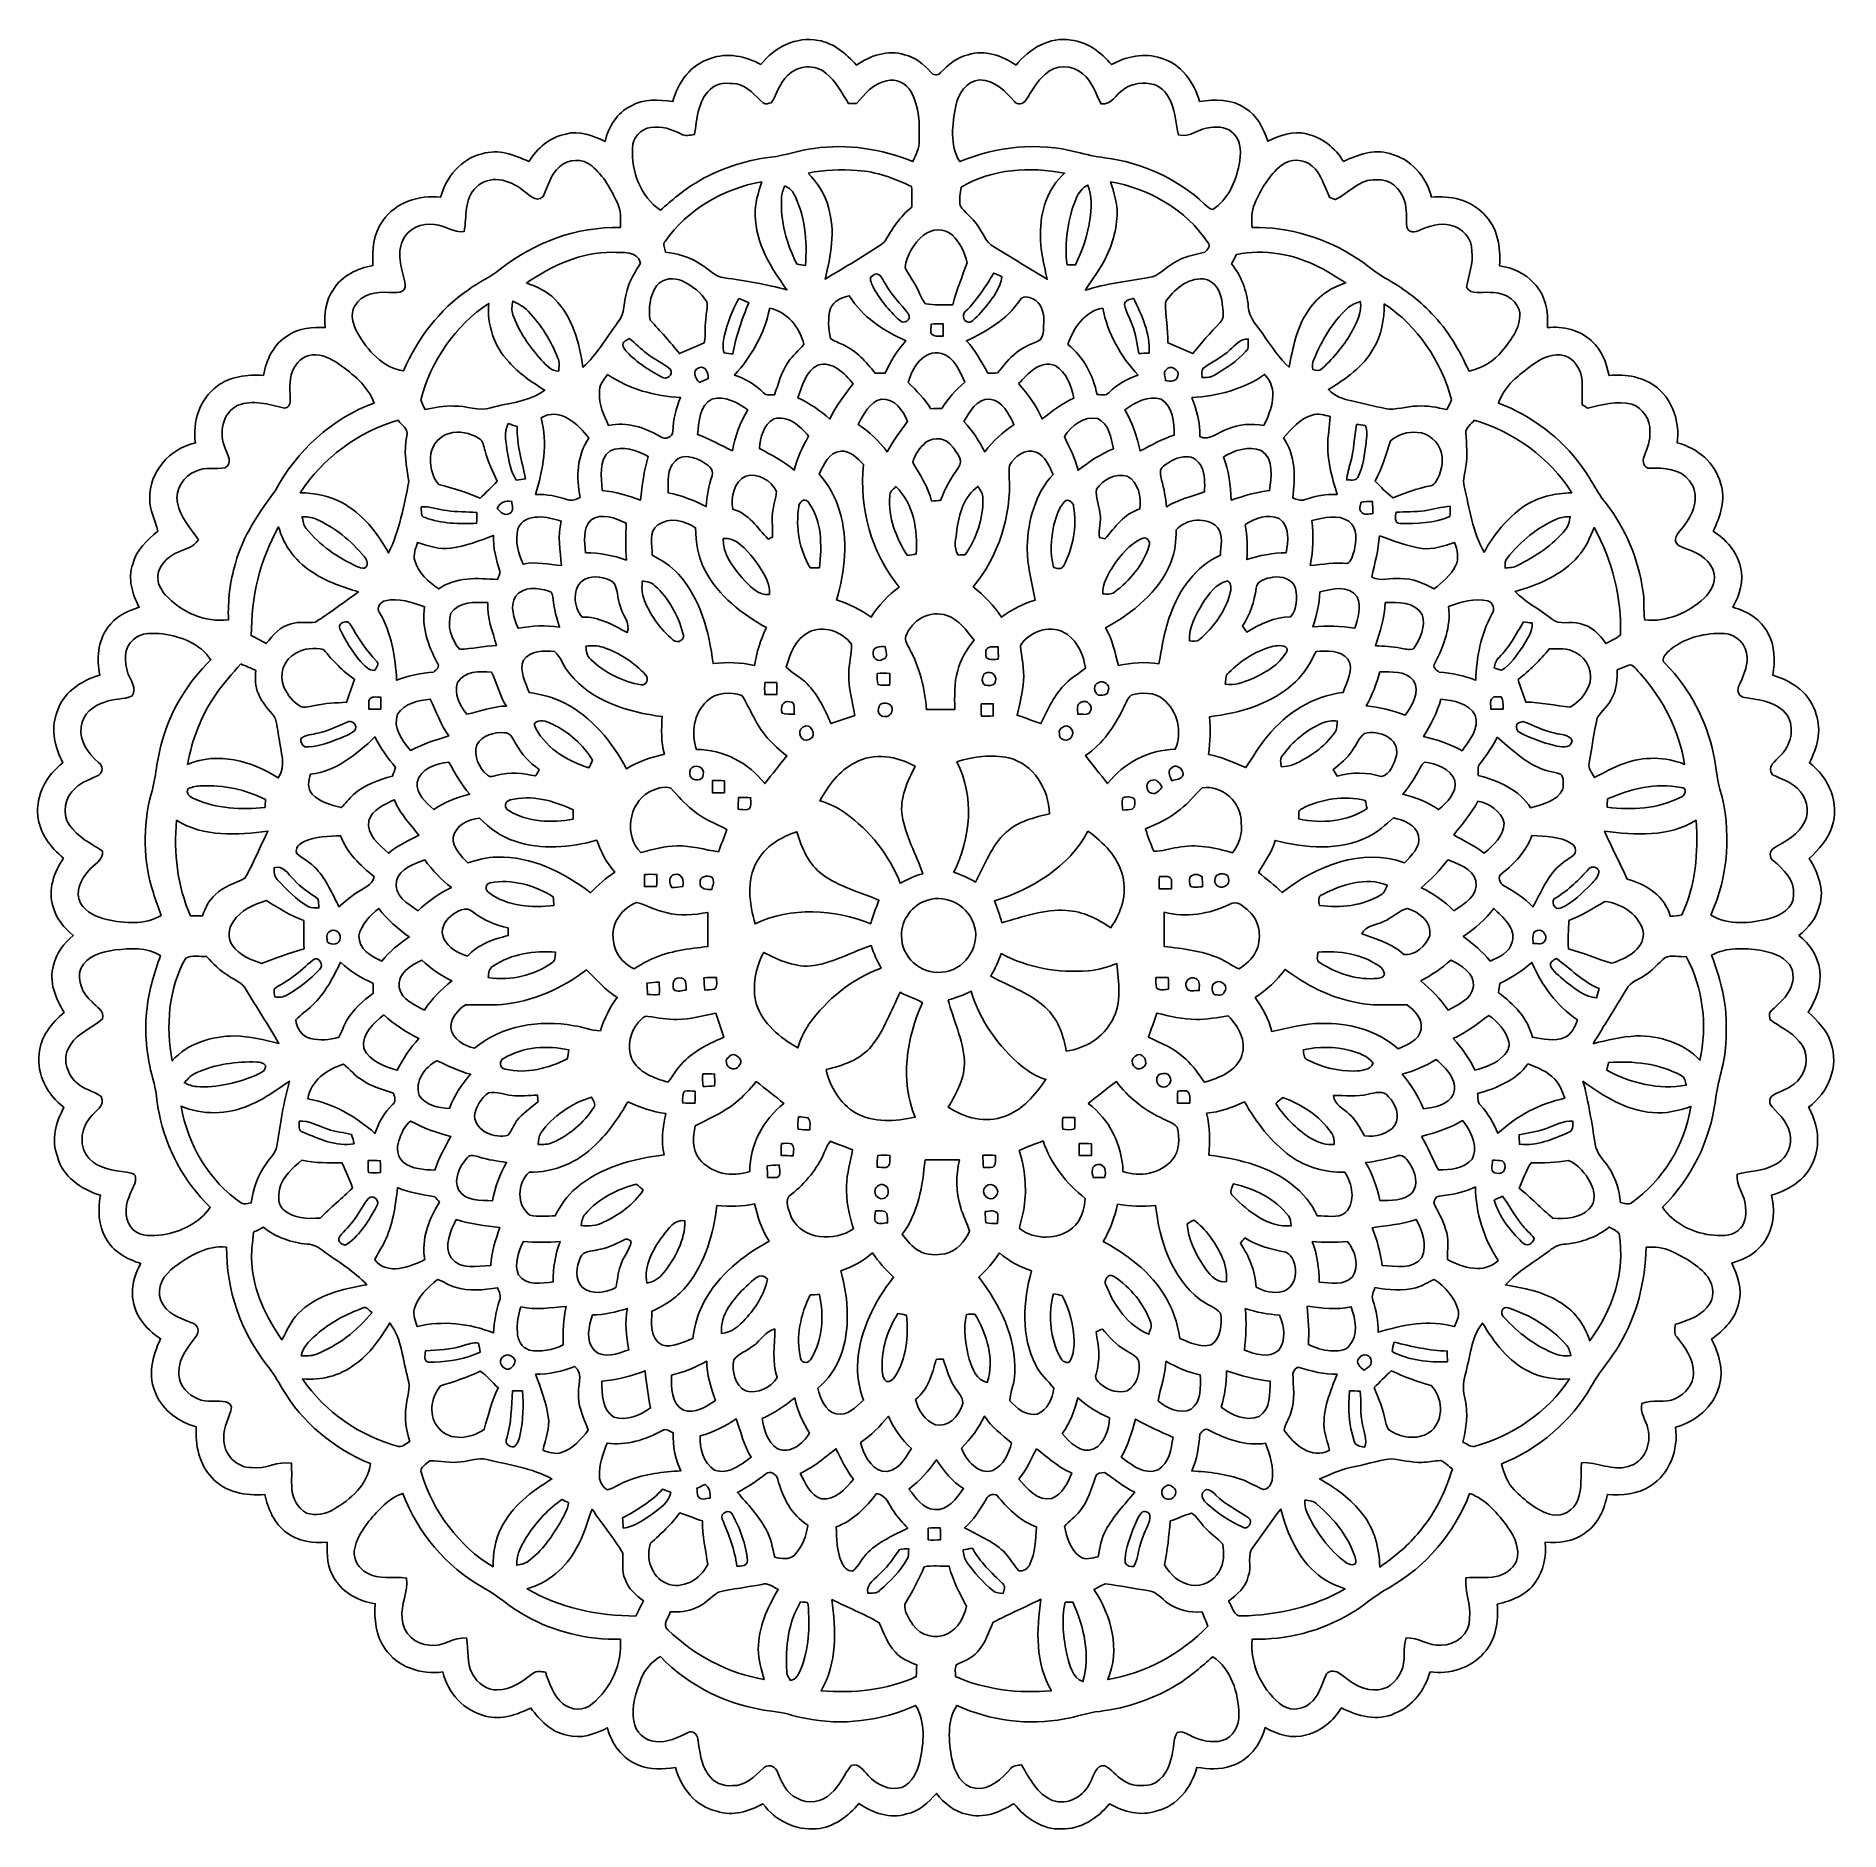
# Model space of a CAD drawing. Header units: centimetres. Extents: x -13.2 to 13.3, y -13.2 to 13.2.
import ezdxf

# ---------------------------------------------------------------- set-up
doc = ezdxf.new("R2010")
doc.units = ezdxf.units.CM
doc.header["$MEASUREMENT"] = 0
doc.layers.add('Camada 1', color=7, linetype='Continuous')

msp = doc.modelspace()

# ---------------------------------------------------------------- linework, layer by layer
at = {"layer": 'Camada 1', "color": 156}
for points, knots in [([(-2.54494, 12.75891), (-2.35126, 13.01184), (-2.026, 13.17483), (-1.70497, 13.11275), (-1.70497, 13.11275), (-1.4753, 13.07676), (-1.29258, 12.91942), (-1.14406, 12.75044), (-1.14406, 12.75044), (-0.94051, 12.89014), (-0.68014, 12.97833), (-0.43568, 12.90249), (-0.43568, 12.90249), (-0.28046, 12.86509), (-0.15346, 12.76385), (-0.04867, 12.64778), (-0.04867, 12.64778), (-0.01798, 12.5998), (0.05715, 12.59063), (0.09136, 12.64002), (0.09136, 12.64002), (0.20496, 12.75644), (0.33548, 12.86509), (0.49742, 12.90284), (0.49742, 12.90284), (0.74048, 12.97763), (0.99905, 12.88944), (1.20049, 12.75009), (1.20049, 12.75009), (1.39522, 12.98609), (1.69367, 13.1766), (2.01153, 13.11557), (2.01153, 13.11557), (2.25319, 13.09122), (2.45145, 12.936), (2.60419, 12.75715), (2.60419, 12.75715), (2.82327, 12.8785), (3.08856, 12.93953), (3.33058, 12.85028), (3.33058, 12.85028), (3.62654, 12.77161), (3.81282, 12.49538), (3.89748, 12.21634), (3.89748, 12.21634), (4.12291, 12.25126), (4.37161, 12.25303), (4.56671, 12.11721), (4.56671, 12.11721), (4.74274, 12.01208), (4.83729, 11.82088), (4.89725, 11.63249), (4.89725, 11.63249), (5.07188, 11.71504), (5.27015, 11.79442), (5.46522, 11.73868), (5.46522, 11.73868), (5.69701, 11.69281), (5.88715, 11.53125), (6.01098, 11.3351), (6.01098, 11.3351), (6.21875, 11.43493), (6.45759, 11.52102), (6.68867, 11.4508), (6.68867, 11.4508), (6.99628, 11.37673), (7.23053, 11.1125), (7.3032, 10.8091), (7.3032, 10.8091), (7.5759, 10.8405), (7.8687, 10.77101), (8.0645, 10.56957), (8.0645, 10.56957), (8.27405, 10.37801), (8.31919, 10.07497), (8.30155, 9.80474), (8.30155, 9.80474), (8.48995, 9.77088), (8.67833, 9.69504), (8.80674, 9.54758), (8.80674, 9.54758), (8.97784, 9.3793), (9.02017, 9.12671), (9.00324, 8.89634), (9.00324, 8.89634), (9.23395, 8.91645), (9.48195, 8.86636), (9.652, 8.69984), (9.652, 8.69984), (9.7991, 8.56932), (9.87212, 8.38023), (9.90881, 8.1915), (9.90881, 8.1915), (10.15612, 8.21619), (10.42387, 8.1735), (10.61966, 8.01017), (10.61966, 8.01017), (10.85074, 7.81578), (10.94916, 7.49828), (10.91106, 7.20336), (10.91106, 7.20336), (11.20527, 7.12927), (11.46562, 6.91091), (11.5464, 6.61212), (11.5464, 6.61212), (11.63072, 6.37399), (11.54112, 6.12352), (11.43775, 5.9069), (11.43775, 5.9069), (11.62931, 5.78696), (11.79052, 5.60528), (11.83886, 5.37951), (11.83886, 5.37951), (11.89601, 5.17701), (11.82475, 4.9678), (11.72845, 4.79), (11.72845, 4.79), (11.93553, 4.72897), (12.1412, 4.61398), (12.24068, 4.41325), (12.24068, 4.41325), (12.34863, 4.22344), (12.3451, 3.99979), (12.31652, 3.78989), (12.31652, 3.78989), (12.60086, 3.70981), (12.87531, 3.51401), (12.94977, 3.2138), (12.94977, 3.2138), (13.03513, 2.97497), (12.96317, 2.72026), (12.85027, 2.50437), (12.85027, 2.50437), (13.14026, 2.29729), (13.29937, 1.90253), (13.18083, 1.55821), (13.18083, 1.55821), (13.12298, 1.373), (12.98468, 1.23331), (12.84993, 1.10137), (12.84993, 1.10137), (12.97199, 0.89712), (13.07889, 0.65017), (12.99915, 0.41063), (12.99915, 0.41063), (12.96175, 0.22859), (12.83757, 0.08254), (12.69717, -0.0321), (12.69717, -0.0321), (12.8538, -0.15804), (12.97905, -0.33408), (13.00232, -0.53833), (13.00232, -0.53833), (13.03619, -0.75917), (12.95082, -0.97649), (12.83194, -1.15851), (12.83194, -1.15851), (12.9741, -1.28128), (13.10922, -1.4238), (13.16708, -1.60689), (13.16708, -1.60689), (13.29124, -1.9498), (13.12579, -2.34385), (12.83899, -2.55128), (12.83899, -2.55128), (12.96141, -2.77566), (13.0182, -3.04553), (12.92895, -3.29247), (12.92895, -3.29247), (12.84427, -3.58281), (12.57123, -3.76731), (12.29218, -3.84493), (12.29218, -3.84493), (12.36556, -4.11444), (12.31053, -4.42806), (12.10451, -4.62597), (12.10451, -4.62597), (12.00114, -4.73991), (11.85474, -4.79636), (11.71151, -4.84187), (11.71151, -4.84187), (11.79795, -5.02038), (11.87097, -5.22252), (11.81381, -5.4222), (11.81381, -5.4222), (11.77395, -5.6536), (11.59791, -5.82507), (11.41552, -5.957), (11.41552, -5.957), (11.51712, -6.17007), (11.60215, -6.41631), (11.52418, -6.65127), (11.52418, -6.65127), (11.44729, -6.95466), (11.17811, -7.1702), (10.88495, -7.25099), (10.88495, -7.25099), (10.93082, -7.57695), (10.80169, -7.93891), (10.51348, -8.1153), (10.51348, -8.1153), (10.32898, -8.23841), (10.10072, -8.25324), (9.88589, -8.23877), (9.88589, -8.23877), (9.83967, -8.45784), (9.74478, -8.68398), (9.54933, -8.80957), (9.54933, -8.80957), (9.38354, -8.93056), (9.17151, -8.95772), (8.97183, -8.93833), (8.97183, -8.93833), (8.98701, -9.14435), (8.95419, -9.36237), (8.8258, -9.53028), (8.8258, -9.53028), (8.69738, -9.71408), (8.47936, -9.80122), (8.26805, -9.84744), (8.26805, -9.84744), (8.28462, -10.10038), (8.25112, -10.38083), (8.06626, -10.57098), (8.06626, -10.57098), (7.87435, -10.79146), (7.56637, -10.88424), (7.28098, -10.84474), (7.28098, -10.84474), (7.20195, -11.10721), (7.02909, -11.35238), (6.76521, -11.45222), (6.76521, -11.45222), (6.5105, -11.57605), (6.21875, -11.49631), (5.98099, -11.3725), (5.98099, -11.3725), (5.85927, -11.557), (5.68607, -11.71857), (5.46488, -11.76901), (5.46488, -11.76901), (5.25814, -11.8364), (5.04084, -11.76408), (4.85985, -11.66106), (4.85985, -11.66106), (4.79248, -11.91224), (4.61785, -12.14683), (4.36209, -12.22516), (4.36209, -12.22516), (4.19946, -12.28724), (4.02412, -12.2675), (3.85621, -12.24808), (3.85621, -12.24808), (3.77825, -12.53912), (3.57152, -12.81394), (3.26672, -12.88591), (3.26672, -12.88591), (3.03283, -12.96952), (2.78095, -12.89649), (2.57104, -12.78254), (2.57104, -12.78254), (2.40205, -12.99739), (2.14877, -13.15473), (1.86867, -13.15049), (1.86867, -13.15049), (1.58679, -13.16248), (1.34055, -12.98821), (1.16874, -12.77937), (1.16874, -12.77937), (0.96485, -12.90567), (0.71578, -13.00585), (0.47483, -12.93388), (0.47483, -12.93388), (0.29069, -12.89897), (0.14639, -12.76985), (0.0314, -12.62979), (0.0314, -12.62979), (-0.08573, -12.7649), (-0.22542, -12.89085), (-0.40534, -12.93001), (-0.40534, -12.93001), (-0.64698, -13.00726), (-0.90382, -12.91449), (-1.10525, -12.77866), (-1.10525, -12.77866), (-1.26824, -12.96034), (-1.47496, -13.13215), (-1.72966, -13.14732), (-1.72966, -13.14732), (-2.03517, -13.17941), (-2.33327, -13.02385), (-2.51566, -12.78361), (-2.51566, -12.78361), (-2.72097, -12.89049), (-2.96298, -12.96846), (-3.19158, -12.8912), (-3.19158, -12.8912), (-3.50378, -12.82312), (-3.72145, -12.54337), (-3.80118, -12.24633), (-3.80118, -12.24633), (-3.98073, -12.27349), (-4.17018, -12.28583), (-4.34092, -12.21246), (-4.34092, -12.21246), (-4.57694, -12.12427), (-4.74132, -11.90412), (-4.79918, -11.66354), (-4.79918, -11.66354), (-4.98016, -11.75702), (-5.18971, -11.83569), (-5.39396, -11.77254), (-5.39396, -11.77254), (-5.62151, -11.7281), (-5.79472, -11.55876), (-5.92242, -11.37462), (-5.92242, -11.37462), (-6.12775, -11.47022), (-6.36093, -11.55982), (-6.58883, -11.49208), (-6.58883, -11.49208), (-6.90068, -11.41835), (-7.14728, -11.15377), (-7.21713, -10.84367), (-7.21713, -10.84367), (-7.53497, -10.89235), (-7.88282, -10.77029), (-8.06838, -10.50079), (-8.06838, -10.50079), (-8.20349, -10.31134), (-8.22465, -10.06934), (-8.20913, -9.84391), (-8.20913, -9.84391), (-8.44549, -9.80546), (-8.68291, -9.6894), (-8.80568, -9.47525), (-8.80568, -9.47525), (-8.91152, -9.31791), (-8.9228, -9.12318), (-8.91292, -8.93974), (-8.91292, -8.93974), (-9.11895, -8.95772), (-9.33873, -8.93127), (-9.50595, -8.80039), (-9.50595, -8.80039), (-9.69362, -8.67233), (-9.78111, -8.45114), (-9.83191, -8.23841), (-9.83191, -8.23841), (-10.10708, -8.26487), (-10.41293, -8.20914), (-10.60415, -7.99324), (-10.60415, -7.99324), (-10.79853, -7.79709), (-10.8518, -7.51028), (-10.83803, -7.24429), (-10.83803, -7.24429), (-11.08851, -7.17444), (-11.32169, -7.01392), (-11.42611, -6.76945), (-11.42611, -6.76945), (-11.55382, -6.50662), (-11.48362, -6.20253), (-11.3605, -5.95277), (-11.3605, -5.95277), (-11.58733, -5.80955), (-11.77395, -5.56965), (-11.77289, -5.29096), (-11.77289, -5.29096), (-11.7863, -5.13257), (-11.72562, -4.98298), (-11.65119, -4.84716), (-11.65119, -4.84716), (-11.8558, -4.78189), (-12.06217, -4.67325), (-12.16554, -4.47533), (-12.16554, -4.47533), (-12.28055, -4.28554), (-12.27737, -4.05589), (-12.24562, -3.84352), (-12.24562, -3.84352), (-12.52502, -3.76096), (-12.79983, -3.57222), (-12.87638, -3.27625), (-12.87638, -3.27625), (-12.96846, -3.0353), (-12.90002, -2.77142), (-12.78043, -2.55376), (-12.78043, -2.55376), (-13.02278, -2.37455), (-13.18013, -2.07327), (-13.1452, -1.76883), (-13.1452, -1.76883), (-13.12686, -1.51906), (-12.96069, -1.31409), (-12.77584, -1.15958), (-12.77584, -1.15958), (-12.90143, -0.95603), (-13.00797, -0.70731), (-12.93318, -0.46601), (-12.93318, -0.46601), (-12.89226, -0.29138), (-12.77902, -0.14464), (-12.64461, -0.03033), (-12.64461, -0.03033), (-12.77443, 0.08431), (-12.89896, 0.21872), (-12.93988, 0.39229), (-12.93988, 0.39229), (-13.01714, 0.63816), (-12.9286, 0.89992), (-12.78678, 1.10418), (-12.78678, 1.10418), (-12.97798, 1.26293), (-13.13673, 1.4746), (-13.16566, 1.7279), (-13.16566, 1.7279), (-13.1893, 2.02952), (-13.03619, 2.32728), (-12.79525, 2.50577), (-12.79525, 2.50577), (-12.91131, 2.7252), (-12.97904, 2.98626), (-12.88909, 3.22791), (-12.88909, 3.22791), (-12.81076, 3.52565), (-12.53313, 3.71193), (-12.25232, 3.79448), (-12.25232, 3.79448), (-12.3063, 4.02836), (-12.28195, 4.28695), (-12.13979, 4.48556), (-12.13979, 4.48556), (-12.03571, 4.64855), (-11.85192, 4.73216), (-11.67482, 4.7893), (-11.67482, 4.7893), (-11.77643, 4.98228), (-11.84557, 5.20946), (-11.77007, 5.4243), (-11.77007, 5.4243), (-11.71963, 5.63068), (-11.55629, 5.77532), (-11.39965, 5.90479), (-11.39965, 5.90479), (-11.43176, 6.0667), (-11.52842, 6.21488), (-11.52102, 6.38527), (-11.52102, 6.38527), (-11.5323, 6.77509), (-11.22291, 7.12011), (-10.85038, 7.20195), (-10.85038, 7.20195), (-10.89342, 7.50675), (-10.78865, 7.84436), (-10.5357, 8.03168), (-10.5357, 8.03168), (-10.34132, 8.18056), (-10.08591, 8.21196), (-9.84849, 8.19255), (-9.84849, 8.19255), (-9.81286, 8.4261), (-9.69645, 8.65786), (-9.48866, 8.78204), (-9.48866, 8.78204), (-9.32885, 8.88858), (-9.13059, 8.90834), (-8.94362, 8.89528), (-8.94362, 8.89528), (-8.95702, 9.08897), (-8.94044, 9.29498), (-8.82402, 9.45761), (-8.82402, 9.45761), (-8.69667, 9.65729), (-8.47019, 9.76806), (-8.24194, 9.80581), (-8.24194, 9.80581), (-8.25429, 10.03194), (-8.23736, 10.2743), (-8.09978, 10.46373), (-8.09978, 10.46373), (-7.9128, 10.73361), (-7.56637, 10.85003), (-7.24817, 10.8091), (-7.24817, 10.8091), (-7.17196, 11.10755), (-6.94477, 11.37214), (-6.64033, 11.44834), (-6.64033, 11.44834), (-6.4082, 11.52243), (-6.16444, 11.43564), (-5.95488, 11.33404), (-5.95488, 11.33404), (-5.82894, 11.52771), (-5.64303, 11.69458), (-5.40985, 11.73832), (-5.40985, 11.73832), (-5.21229, 11.79583), (-5.01227, 11.71222), (-4.83481, 11.63002), (-4.83481, 11.63002), (-4.78437, 11.8438), (-4.65912, 12.05089), (-4.45557, 12.14931), (-4.45557, 12.14931), (-4.26826, 12.25726), (-4.04424, 12.2435), (-3.8375, 12.21669), (-3.8375, 12.21669), (-3.7599, 12.49362), (-3.57645, 12.76385), (-3.28682, 12.84569), (-3.28682, 12.84569), (-3.04129, 12.942), (-2.77001, 12.87955), (-2.54494, 12.75891)], [0, 0, 0, 0, 0.00769231, 0.00769231, 0.00769231, 0.00769231, 0.01538462, 0.01538462, 0.01538462, 0.01538462, 0.02307692, 0.02307692, 0.02307692, 0.02307692, 0.03076923, 0.03076923, 0.03076923, 0.03076923, 0.03846154, 0.03846154, 0.03846154, 0.03846154, 0.04615385, 0.04615385, 0.04615385, 0.04615385, 0.05384615, 0.05384615, 0.05384615, 0.05384615, 0.06153846, 0.06153846, 0.06153846, 0.06153846, 0.06923077, 0.06923077, 0.06923077, 0.06923077, 0.07692308, 0.07692308, 0.07692308, 0.07692308, 0.08461538, 0.08461538, 0.08461538, 0.08461538, 0.09230769, 0.09230769, 0.09230769, 0.09230769, 0.1, 0.1, 0.1, 0.1, 0.10769231, 0.10769231, 0.10769231, 0.10769231, 0.11538462, 0.11538462, 0.11538462, 0.11538462, 0.12307692, 0.12307692, 0.12307692, 0.12307692, 0.13076923, 0.13076923, 0.13076923, 0.13076923, 0.13846154, 0.13846154, 0.13846154, 0.13846154, 0.14615385, 0.14615385, 0.14615385, 0.14615385, 0.15384615, 0.15384615, 0.15384615, 0.15384615, 0.16153846, 0.16153846, 0.16153846, 0.16153846, 0.16923077, 0.16923077, 0.16923077, 0.16923077, 0.17692308, 0.17692308, 0.17692308, 0.17692308, 0.18461538, 0.18461538, 0.18461538, 0.18461538, 0.19230769, 0.19230769, 0.19230769, 0.19230769, 0.2, 0.2, 0.2, 0.2, 0.20769231, 0.20769231, 0.20769231, 0.20769231, 0.21538462, 0.21538462, 0.21538462, 0.21538462, 0.22307692, 0.22307692, 0.22307692, 0.22307692, 0.23076923, 0.23076923, 0.23076923, 0.23076923, 0.23846154, 0.23846154, 0.23846154, 0.23846154, 0.24615385, 0.24615385, 0.24615385, 0.24615385, 0.25384615, 0.25384615, 0.25384615, 0.25384615, 0.26153846, 0.26153846, 0.26153846, 0.26153846, 0.26923077, 0.26923077, 0.26923077, 0.26923077, 0.27692308, 0.27692308, 0.27692308, 0.27692308, 0.28461538, 0.28461538, 0.28461538, 0.28461538, 0.29230769, 0.29230769, 0.29230769, 0.29230769, 0.3, 0.3, 0.3, 0.3, 0.30769231, 0.30769231, 0.30769231, 0.30769231, 0.31538462, 0.31538462, 0.31538462, 0.31538462, 0.32307692, 0.32307692, 0.32307692, 0.32307692, 0.33076923, 0.33076923, 0.33076923, 0.33076923, 0.33846154, 0.33846154, 0.33846154, 0.33846154, 0.34615385, 0.34615385, 0.34615385, 0.34615385, 0.35384615, 0.35384615, 0.35384615, 0.35384615, 0.36153846, 0.36153846, 0.36153846, 0.36153846, 0.36923077, 0.36923077, 0.36923077, 0.36923077, 0.37692308, 0.37692308, 0.37692308, 0.37692308, 0.38461538, 0.38461538, 0.38461538, 0.38461538, 0.39230769, 0.39230769, 0.39230769, 0.39230769, 0.4, 0.4, 0.4, 0.4, 0.40769231, 0.40769231, 0.40769231, 0.40769231, 0.41538462, 0.41538462, 0.41538462, 0.41538462, 0.42307692, 0.42307692, 0.42307692, 0.42307692, 0.43076923, 0.43076923, 0.43076923, 0.43076923, 0.43846154, 0.43846154, 0.43846154, 0.43846154, 0.44615385, 0.44615385, 0.44615385, 0.44615385, 0.45384615, 0.45384615, 0.45384615, 0.45384615, 0.46153846, 0.46153846, 0.46153846, 0.46153846, 0.46923077, 0.46923077, 0.46923077, 0.46923077, 0.47692308, 0.47692308, 0.47692308, 0.47692308, 0.48461538, 0.48461538, 0.48461538, 0.48461538, 0.49230769, 0.49230769, 0.49230769, 0.49230769, 0.5, 0.5, 0.5, 0.5, 0.50769231, 0.50769231, 0.50769231, 0.50769231, 0.51538462, 0.51538462, 0.51538462, 0.51538462, 0.52307692, 0.52307692, 0.52307692, 0.52307692, 0.53076923, 0.53076923, 0.53076923, 0.53076923, 0.53846154, 0.53846154, 0.53846154, 0.53846154, 0.54615385, 0.54615385, 0.54615385, 0.54615385, 0.55384615, 0.55384615, 0.55384615, 0.55384615, 0.56153846, 0.56153846, 0.56153846, 0.56153846, 0.56923077, 0.56923077, 0.56923077, 0.56923077, 0.57692308, 0.57692308, 0.57692308, 0.57692308, 0.58461538, 0.58461538, 0.58461538, 0.58461538, 0.59230769, 0.59230769, 0.59230769, 0.59230769, 0.6, 0.6, 0.6, 0.6, 0.60769231, 0.60769231, 0.60769231, 0.60769231, 0.61538462, 0.61538462, 0.61538462, 0.61538462, 0.62307692, 0.62307692, 0.62307692, 0.62307692, 0.63076923, 0.63076923, 0.63076923, 0.63076923, 0.63846154, 0.63846154, 0.63846154, 0.63846154, 0.64615385, 0.64615385, 0.64615385, 0.64615385, 0.65384615, 0.65384615, 0.65384615, 0.65384615, 0.66153846, 0.66153846, 0.66153846, 0.66153846, 0.66923077, 0.66923077, 0.66923077, 0.66923077, 0.67692308, 0.67692308, 0.67692308, 0.67692308, 0.68461538, 0.68461538, 0.68461538, 0.68461538, 0.69230769, 0.69230769, 0.69230769, 0.69230769, 0.7, 0.7, 0.7, 0.7, 0.70769231, 0.70769231, 0.70769231, 0.70769231, 0.71538462, 0.71538462, 0.71538462, 0.71538462, 0.72307692, 0.72307692, 0.72307692, 0.72307692, 0.73076923, 0.73076923, 0.73076923, 0.73076923, 0.73846154, 0.73846154, 0.73846154, 0.73846154, 0.74615385, 0.74615385, 0.74615385, 0.74615385, 0.75384615, 0.75384615, 0.75384615, 0.75384615, 0.76153846, 0.76153846, 0.76153846, 0.76153846, 0.76923077, 0.76923077, 0.76923077, 0.76923077, 0.77692308, 0.77692308, 0.77692308, 0.77692308, 0.78461538, 0.78461538, 0.78461538, 0.78461538, 0.79230769, 0.79230769, 0.79230769, 0.79230769, 0.8, 0.8, 0.8, 0.8, 0.80769231, 0.80769231, 0.80769231, 0.80769231, 0.81538462, 0.81538462, 0.81538462, 0.81538462, 0.82307692, 0.82307692, 0.82307692, 0.82307692, 0.83076923, 0.83076923, 0.83076923, 0.83076923, 0.83846154, 0.83846154, 0.83846154, 0.83846154, 0.84615385, 0.84615385, 0.84615385, 0.84615385, 0.85384615, 0.85384615, 0.85384615, 0.85384615, 0.86153846, 0.86153846, 0.86153846, 0.86153846, 0.86923077, 0.86923077, 0.86923077, 0.86923077, 0.87692308, 0.87692308, 0.87692308, 0.87692308, 0.88461538, 0.88461538, 0.88461538, 0.88461538, 0.89230769, 0.89230769, 0.89230769, 0.89230769, 0.9, 0.9, 0.9, 0.9, 0.90769231, 0.90769231, 0.90769231, 0.90769231, 0.91538462, 0.91538462, 0.91538462, 0.91538462, 0.92307692, 0.92307692, 0.92307692, 0.92307692, 0.93076923, 0.93076923, 0.93076923, 0.93076923, 0.93846154, 0.93846154, 0.93846154, 0.93846154, 0.94615385, 0.94615385, 0.94615385, 0.94615385, 0.95384615, 0.95384615, 0.95384615, 0.95384615, 0.96153846, 0.96153846, 0.96153846, 0.96153846, 0.96923077, 0.96923077, 0.96923077, 0.96923077, 0.97692308, 0.97692308, 0.97692308, 0.97692308, 0.98461538, 0.98461538, 0.98461538, 0.98461538, 1, 1, 1, 1]), ([(-2.1537, 12.59663), (-2.1537, 12.59663), (-2.1537, 12.59663), (-2.1537, 12.59663), (-2.1537, 12.59663), (-2.27682, 12.49221), (-2.30292, 12.32358), (-2.3936, 12.19693), (-2.3936, 12.19693), (-2.43134, 12.19023), (-2.47931, 12.16836), (-2.51213, 12.19729), (-2.51213, 12.19729), (-2.63418, 12.29818), (-2.73649, 12.44105), (-2.90089, 12.47316), (-2.90089, 12.47316), (-3.03388, 12.49009), (-3.19017, 12.4975), (-3.2907, 12.39273), (-3.2907, 12.39273), (-3.47732, 12.2248), (-3.47909, 11.95775), (-3.52248, 11.72915), (-3.52248, 11.72915), (-3.58775, 11.72316), (-3.65831, 11.70234), (-3.71897, 11.73868), (-3.71897, 11.73868), (-3.85621, 11.80711), (-4.00719, 11.86003), (-4.16277, 11.83569), (-4.16277, 11.83569), (-4.30954, 11.8177), (-4.4323, 11.68118), (-4.43123, 11.53265), (-4.43123, 11.53265), (-4.45169, 11.18869), (-4.312, 10.81722), (-4.02061, 10.61861), (-4.02061, 10.61861), (-3.85726, 10.76184), (-3.69429, 10.90788), (-3.5066, 11.01901), (-3.5066, 11.01901), (-3.17112, 11.22574), (-2.78835, 11.34886), (-2.39854, 11.39895), (-2.39854, 11.39895), (-2.18369, 11.42259), (-1.98049, 11.50338), (-1.766, 11.52666), (-1.766, 11.52666), (-1.27528, 11.60215), (-0.77294, 11.51713), (-0.31433, 11.33475), (-0.31433, 11.33475), (-0.26987, 11.43141), (-0.21836, 11.52983), (-0.22083, 11.63919), (-0.22083, 11.63919), (-0.2159, 11.8812), (-0.21695, 12.13943), (-0.34008, 12.35568), (-0.34008, 12.35568), (-0.40993, 12.47986), (-0.5595, 12.56312), (-0.70167, 12.52078), (-0.70167, 12.52078), (-0.89358, 12.48375), (-1.022, 12.32393), (-1.14335, 12.18423), (-1.14335, 12.18423), (-1.18215, 12.18494), (-1.22061, 12.18599), (-1.25906, 12.1867), (-1.25906, 12.1867), (-1.35819, 12.34087), (-1.44215, 12.51126), (-1.58855, 12.62838), (-1.58855, 12.62838), (-1.74412, 12.77479), (-2.01048, 12.74657), (-2.1537, 12.59663)], [0, 0, 0, 0, 0.04545455, 0.04545455, 0.04545455, 0.04545455, 0.09090909, 0.09090909, 0.09090909, 0.09090909, 0.13636364, 0.13636364, 0.13636364, 0.13636364, 0.18181818, 0.18181818, 0.18181818, 0.18181818, 0.22727273, 0.22727273, 0.22727273, 0.22727273, 0.27272727, 0.27272727, 0.27272727, 0.27272727, 0.31818182, 0.31818182, 0.31818182, 0.31818182, 0.36363636, 0.36363636, 0.36363636, 0.36363636, 0.40909091, 0.40909091, 0.40909091, 0.40909091, 0.45454545, 0.45454545, 0.45454545, 0.45454545, 0.5, 0.5, 0.5, 0.5, 0.54545455, 0.54545455, 0.54545455, 0.54545455, 0.59090909, 0.59090909, 0.59090909, 0.59090909, 0.63636364, 0.63636364, 0.63636364, 0.63636364, 0.68181818, 0.68181818, 0.68181818, 0.68181818, 0.72727273, 0.72727273, 0.72727273, 0.72727273, 0.77272727, 0.77272727, 0.77272727, 0.77272727, 0.81818182, 0.81818182, 0.81818182, 0.81818182, 0.86363636, 0.86363636, 0.86363636, 0.86363636, 0.90909091, 0.90909091, 0.90909091, 0.90909091, 1, 1, 1, 1]), ([(1.63371, 12.61921), (1.63371, 12.61921), (1.63371, 12.61921), (1.63371, 12.61921), (1.63371, 12.61921), (1.50459, 12.51795), (1.43474, 12.36768), (1.34479, 12.23539), (1.34479, 12.23539), (1.31234, 12.17753), (1.21778, 12.15777), (1.17722, 12.21705), (1.17722, 12.21705), (1.04634, 12.36909), (0.8844, 12.5296), (0.66957, 12.53207), (0.66957, 12.53207), (0.46989, 12.52184), (0.35277, 12.32464), (0.31503, 12.14825), (0.31503, 12.14825), (0.26492, 11.88014), (0.22189, 11.57816), (0.37499, 11.33369), (0.37499, 11.33369), (0.91369, 11.55876), (1.524, 11.62049), (2.09161, 11.47374), (2.09161, 11.47374), (2.22744, 11.43599), (2.36643, 11.40847), (2.50647, 11.39048), (2.50647, 11.39048), (3.04799, 11.31782), (3.57046, 11.08356), (3.97087, 10.70927), (3.97087, 10.70927), (4.00861, 10.6814), (4.0393, 10.63412), (4.0901, 10.63025), (4.0901, 10.63025), (4.31236, 10.77524), (4.42877, 11.03595), (4.47604, 11.28888), (4.47604, 11.28888), (4.50249, 11.43917), (4.51908, 11.6212), (4.4016, 11.73903), (4.4016, 11.73903), (4.31623, 11.83745), (4.17795, 11.85121), (4.05659, 11.83604), (4.05659, 11.83604), (3.89183, 11.82546), (3.75673, 11.67941), (3.58598, 11.72491), (3.58598, 11.72491), (3.54153, 11.87838), (3.54612, 12.04312), (3.48192, 12.19129), (3.48192, 12.19129), (3.435, 12.30911), (3.35104, 12.42094), (3.22862, 12.46681), (3.22862, 12.46681), (3.07798, 12.49927), (2.90583, 12.49221), (2.78129, 12.39061), (2.78129, 12.39061), (2.66805, 12.32182), (2.60139, 12.16694), (2.45039, 12.1793), (2.45039, 12.1793), (2.36784, 12.3317), (2.32268, 12.51408), (2.17945, 12.6245), (2.17945, 12.6245), (2.02881, 12.75503), (1.77906, 12.76173), (1.63371, 12.61921)], [0, 0, 0, 0, 0.04761905, 0.04761905, 0.04761905, 0.04761905, 0.0952381, 0.0952381, 0.0952381, 0.0952381, 0.14285714, 0.14285714, 0.14285714, 0.14285714, 0.19047619, 0.19047619, 0.19047619, 0.19047619, 0.23809524, 0.23809524, 0.23809524, 0.23809524, 0.28571429, 0.28571429, 0.28571429, 0.28571429, 0.33333333, 0.33333333, 0.33333333, 0.33333333, 0.38095238, 0.38095238, 0.38095238, 0.38095238, 0.42857143, 0.42857143, 0.42857143, 0.42857143, 0.47619048, 0.47619048, 0.47619048, 0.47619048, 0.52380952, 0.52380952, 0.52380952, 0.52380952, 0.57142857, 0.57142857, 0.57142857, 0.57142857, 0.61904762, 0.61904762, 0.61904762, 0.61904762, 0.66666667, 0.66666667, 0.66666667, 0.66666667, 0.71428571, 0.71428571, 0.71428571, 0.71428571, 0.76190476, 0.76190476, 0.76190476, 0.76190476, 0.80952381, 0.80952381, 0.80952381, 0.80952381, 0.85714286, 0.85714286, 0.85714286, 0.85714286, 0.9047619, 0.9047619, 0.9047619, 0.9047619, 1, 1, 1, 1]), ([(-5.50438, 11.25573), (-5.50438, 11.25573), (-5.50438, 11.25573), (-5.50438, 11.25573), (-5.50438, 11.25573), (-5.63491, 11.14389), (-5.67302, 10.97068), (-5.74462, 10.82251), (-5.74462, 10.82251), (-5.85187, 10.71279), (-5.95911, 10.86343), (-6.04979, 10.91847), (-6.04979, 10.91847), (-6.23322, 11.0691), (-6.53979, 11.14813), (-6.72358, 10.95728), (-6.72358, 10.95728), (-6.91161, 10.79146), (-6.85799, 10.52442), (-6.9035, 10.30464), (-6.9035, 10.30464), (-7.05767, 10.29052), (-7.18643, 10.39424), (-7.33636, 10.408), (-7.33636, 10.408), (-7.52016, 10.43763), (-7.7357, 10.35296), (-7.80696, 10.17129), (-7.80696, 10.17129), (-7.9001, 9.96102), (-7.80979, 9.7356), (-7.76781, 9.525), (-7.76781, 9.525), (-7.75299, 9.39518), (-7.92056, 9.40822), (-8.00735, 9.41175), (-8.00735, 9.41175), (-8.18937, 9.42692), (-8.41127, 9.39023), (-8.50723, 9.2149), (-8.50723, 9.2149), (-8.5866, 9.09002), (-8.53263, 8.93726), (-8.46949, 8.81803), (-8.46949, 8.81803), (-8.32167, 8.55944), (-8.10224, 8.30685), (-7.79144, 8.25887), (-7.79144, 8.25887), (-7.59529, 8.73653), (-7.2651, 9.15705), (-6.84035, 9.45197), (-6.84035, 9.45197), (-6.69079, 9.56451), (-6.51474, 9.63682), (-6.3701, 9.75642), (-6.3701, 9.75642), (-5.8734, 10.148), (-5.24474, 10.38189), (-4.60903, 10.3639), (-4.60903, 10.3639), (-4.60269, 10.48631), (-4.59809, 10.61402), (-4.65349, 10.72691), (-4.65349, 10.72691), (-4.74627, 10.92658), (-4.85634, 11.12766), (-5.02884, 11.26983), (-5.02884, 11.26983), (-5.16183, 11.38272), (-5.37951, 11.38061), (-5.50438, 11.25573)], [0, 0, 0, 0, 0.05263158, 0.05263158, 0.05263158, 0.05263158, 0.10526316, 0.10526316, 0.10526316, 0.10526316, 0.15789474, 0.15789474, 0.15789474, 0.15789474, 0.21052632, 0.21052632, 0.21052632, 0.21052632, 0.26315789, 0.26315789, 0.26315789, 0.26315789, 0.31578947, 0.31578947, 0.31578947, 0.31578947, 0.36842105, 0.36842105, 0.36842105, 0.36842105, 0.42105263, 0.42105263, 0.42105263, 0.42105263, 0.47368421, 0.47368421, 0.47368421, 0.47368421, 0.52631579, 0.52631579, 0.52631579, 0.52631579, 0.57894737, 0.57894737, 0.57894737, 0.57894737, 0.63157895, 0.63157895, 0.63157895, 0.63157895, 0.68421053, 0.68421053, 0.68421053, 0.68421053, 0.73684211, 0.73684211, 0.73684211, 0.73684211, 0.78947368, 0.78947368, 0.78947368, 0.78947368, 0.84210526, 0.84210526, 0.84210526, 0.84210526, 0.89473684, 0.89473684, 0.89473684, 0.89473684, 1, 1, 1, 1]), ([(-1.85103, 11.16329), (-1.85103, 11.16329), (-1.85103, 11.16329), (-1.85103, 11.16329), (-1.85103, 11.16329), (-1.71272, 11.02289), (-1.60019, 10.85285), (-1.55397, 10.65883), (-1.55397, 10.65883), (-1.44638, 10.31309), (-1.52082, 9.95009), (-1.60301, 9.6079), (-1.60301, 9.6079), (-1.31234, 9.78675), (-1.00894, 9.95009), (-0.73306, 10.15047), (-0.73306, 10.15047), (-0.61911, 10.3378), (-0.50341, 10.529), (-0.32773, 10.66623), (-0.32773, 10.66623), (-0.32948, 10.76642), (-0.33126, 10.86626), (-0.33197, 10.96644), (-0.33197, 10.96644), (-0.58242, 11.08851), (-0.84983, 11.18622), (-1.12994, 11.20457), (-1.12994, 11.20457), (-1.37054, 11.2155), (-1.61466, 11.21727), (-1.85103, 11.16329)], [0, 0, 0, 0, 0.11111111, 0.11111111, 0.11111111, 0.11111111, 0.22222222, 0.22222222, 0.22222222, 0.22222222, 0.33333333, 0.33333333, 0.33333333, 0.33333333, 0.44444444, 0.44444444, 0.44444444, 0.44444444, 0.55555556, 0.55555556, 0.55555556, 0.55555556, 0.66666667, 0.66666667, 0.66666667, 0.66666667, 0.77777778, 0.77777778, 0.77777778, 0.77777778, 1, 1, 1, 1]), ([(0.39687, 10.95903), (0.39687, 10.95903), (0.39687, 10.95903), (0.39687, 10.95903), (0.39687, 10.95903), (0.37217, 10.8719), (0.3757, 10.77948), (0.37923, 10.68951), (0.37923, 10.68951), (0.44732, 10.58156), (0.5602, 10.5103), (0.63041, 10.40306), (0.63041, 10.40306), (0.71508, 10.29863), (0.74753, 10.14906), (0.87383, 10.08309), (0.87383, 10.08309), (1.13595, 9.92504), (1.39664, 9.76383), (1.6584, 9.60508), (1.6584, 9.60508), (1.61254, 9.82309), (1.55468, 10.04147), (1.55999, 10.26618), (1.55999, 10.26618), (1.55397, 10.59462), (1.66193, 10.93858), (1.91276, 11.16153), (1.91276, 11.16153), (1.40652, 11.26207), (0.84771, 11.22856), (0.39687, 10.95903)], [0, 0, 0, 0, 0.11111111, 0.11111111, 0.11111111, 0.11111111, 0.22222222, 0.22222222, 0.22222222, 0.22222222, 0.33333333, 0.33333333, 0.33333333, 0.33333333, 0.44444444, 0.44444444, 0.44444444, 0.44444444, 0.55555556, 0.55555556, 0.55555556, 0.55555556, 0.66666667, 0.66666667, 0.66666667, 0.66666667, 0.77777778, 0.77777778, 0.77777778, 0.77777778, 1, 1, 1, 1]), ([(5.09588, 11.27653), (5.09588, 11.27653), (5.09588, 11.27653), (5.09588, 11.27653), (5.09588, 11.27653), (4.91313, 11.13437), (4.79989, 10.92481), (4.70605, 10.71774), (4.70605, 10.71774), (4.6549, 10.60696), (4.66302, 10.48244), (4.66724, 10.3639), (4.66724, 10.3639), (5.21229, 10.38013), (5.75451, 10.20762), (6.20994, 9.91234), (6.20994, 9.91234), (6.35246, 9.82203), (6.47522, 9.70421), (6.6234, 9.62236), (6.6234, 9.62236), (6.87351, 9.48337), (7.10706, 9.31156), (7.30284, 9.10201), (7.30284, 9.10201), (7.54591, 8.86389), (7.70854, 8.56085), (7.85424, 8.25712), (7.85424, 8.25712), (8.04367, 8.30192), (8.22147, 8.39998), (8.34143, 8.55591), (8.34143, 8.55591), (8.47619, 8.72384), (8.63776, 8.92527), (8.59013, 9.15528), (8.59013, 9.15528), (8.52874, 9.33273), (8.33084, 9.42622), (8.15128, 9.41246), (8.15128, 9.41246), (8.04016, 9.42374), (7.88212, 9.36695), (7.8179, 9.49113), (7.8179, 9.49113), (7.84965, 9.66611), (7.91632, 9.83826), (7.89622, 10.01959), (7.89622, 10.01959), (7.89869, 10.20233), (7.75441, 10.3639), (7.57836, 10.39953), (7.57836, 10.39953), (7.42597, 10.43727), (7.27039, 10.38965), (7.13176, 10.32756), (7.13176, 10.32756), (7.06895, 10.29723), (6.95147, 10.27888), (6.94195, 10.37483), (6.94195, 10.37483), (6.92431, 10.50113), (6.94619, 10.63237), (6.90527, 10.75513), (6.90527, 10.75513), (6.85341, 10.93257), (6.68479, 11.0892), (6.49111, 11.06805), (6.49111, 11.06805), (6.25052, 11.07828), (6.08858, 10.87649), (5.89173, 10.77665), (5.89173, 10.77665), (5.87021, 10.78476), (5.82753, 10.80169), (5.80602, 10.80981), (5.80602, 10.80981), (5.72805, 10.96468), (5.69136, 11.15094), (5.55166, 11.26666), (5.55166, 11.26666), (5.42748, 11.37708), (5.22534, 11.38061), (5.09588, 11.27653)], [0, 0, 0, 0, 0.04545455, 0.04545455, 0.04545455, 0.04545455, 0.09090909, 0.09090909, 0.09090909, 0.09090909, 0.13636364, 0.13636364, 0.13636364, 0.13636364, 0.18181818, 0.18181818, 0.18181818, 0.18181818, 0.22727273, 0.22727273, 0.22727273, 0.22727273, 0.27272727, 0.27272727, 0.27272727, 0.27272727, 0.31818182, 0.31818182, 0.31818182, 0.31818182, 0.36363636, 0.36363636, 0.36363636, 0.36363636, 0.40909091, 0.40909091, 0.40909091, 0.40909091, 0.45454545, 0.45454545, 0.45454545, 0.45454545, 0.5, 0.5, 0.5, 0.5, 0.54545455, 0.54545455, 0.54545455, 0.54545455, 0.59090909, 0.59090909, 0.59090909, 0.59090909, 0.63636364, 0.63636364, 0.63636364, 0.63636364, 0.68181818, 0.68181818, 0.68181818, 0.68181818, 0.72727273, 0.72727273, 0.72727273, 0.72727273, 0.77272727, 0.77272727, 0.77272727, 0.77272727, 0.81818182, 0.81818182, 0.81818182, 0.81818182, 0.86363636, 0.86363636, 0.86363636, 0.86363636, 0.90909091, 0.90909091, 0.90909091, 0.90909091, 1, 1, 1, 1]), ([(-3.95252, 10.16247), (-3.95252, 10.16247), (-3.95252, 10.16247), (-3.95252, 10.16247), (-3.95252, 10.16247), (-3.99274, 10.1159), (-3.95534, 10.05769), (-3.94864, 10.00583), (-3.94864, 10.00583), (-3.77684, 9.97937), (-3.60469, 9.93739), (-3.45651, 9.84285), (-3.45651, 9.84285), (-3.3288, 9.77477), (-3.23356, 9.64141), (-3.08044, 9.62836), (-3.08044, 9.62836), (-2.77283, 9.57756), (-2.46274, 9.53593), (-2.16252, 9.44809), (-2.16252, 9.44809), (-2.39854, 9.77159), (-2.62149, 10.13495), (-2.62854, 10.54805), (-2.62854, 10.54805), (-2.63877, 10.71703), (-2.58234, 10.87825), (-2.53223, 11.03665), (-2.53223, 11.03665), (-3.0935, 10.93964), (-3.62374, 10.63166), (-3.95252, 10.16247)], [0, 0, 0, 0, 0.11111111, 0.11111111, 0.11111111, 0.11111111, 0.22222222, 0.22222222, 0.22222222, 0.22222222, 0.33333333, 0.33333333, 0.33333333, 0.33333333, 0.44444444, 0.44444444, 0.44444444, 0.44444444, 0.55555556, 0.55555556, 0.55555556, 0.55555556, 0.66666667, 0.66666667, 0.66666667, 0.66666667, 0.77777778, 0.77777778, 0.77777778, 0.77777778, 1, 1, 1, 1]), ([(-2.19779, 10.97915), (-2.19779, 10.97915), (-2.19779, 10.97915), (-2.19779, 10.97915), (-2.19779, 10.97915), (-2.21755, 10.91917), (-2.24225, 10.8592), (-2.24225, 10.79464), (-2.24225, 10.79464), (-2.25918, 10.46127), (-2.17204, 10.12613), (-2.02035, 9.8312), (-2.02035, 9.8312), (-1.97838, 9.81851), (-1.93428, 9.81463), (-1.89089, 9.80792), (-1.89089, 9.80792), (-1.86265, 10.17023), (-1.89688, 10.55122), (-2.07044, 10.87649), (-2.07044, 10.87649), (-2.09479, 10.92941), (-2.15123, 10.95127), (-2.19779, 10.97915)], [0, 0, 0, 0, 0.14285714, 0.14285714, 0.14285714, 0.14285714, 0.28571429, 0.28571429, 0.28571429, 0.28571429, 0.42857143, 0.42857143, 0.42857143, 0.42857143, 0.57142857, 0.57142857, 0.57142857, 0.57142857, 0.71428571, 0.71428571, 0.71428571, 0.71428571, 1, 1, 1, 1]), ([(2.08492, 10.79394), (2.08492, 10.79394), (2.08492, 10.79394), (2.08492, 10.79394), (2.08492, 10.79394), (1.95757, 10.48843), (1.90994, 10.14589), (1.95014, 9.8178), (1.95014, 9.8178), (1.99178, 9.8171), (2.03341, 9.81674), (2.07503, 9.81639), (2.07503, 9.81639), (2.17134, 10.027), (2.25531, 10.24643), (2.28282, 10.47785), (2.28282, 10.47785), (2.31104, 10.64754), (2.3188, 10.8264), (2.25283, 10.98867), (2.25283, 10.98867), (2.17735, 10.94316), (2.11384, 10.87895), (2.08492, 10.79394)], [0, 0, 0, 0, 0.14285714, 0.14285714, 0.14285714, 0.14285714, 0.28571429, 0.28571429, 0.28571429, 0.28571429, 0.42857143, 0.42857143, 0.42857143, 0.42857143, 0.57142857, 0.57142857, 0.57142857, 0.57142857, 0.71428571, 0.71428571, 0.71428571, 0.71428571, 1, 1, 1, 1]), ([(2.58974, 11.0377), (2.58974, 11.0377), (2.58974, 11.0377), (2.58974, 11.0377), (2.58974, 11.0377), (2.63842, 10.87861), (2.69134, 10.71668), (2.68569, 10.5484), (2.68569, 10.5484), (2.67511, 10.28946), (2.58974, 10.03758), (2.46133, 9.81392), (2.46133, 9.81392), (2.38972, 9.6848), (2.29129, 9.57297), (2.22003, 9.4435), (2.22003, 9.4435), (2.52095, 9.54299), (2.83739, 9.57544), (3.14819, 9.63012), (3.14819, 9.63012), (3.29776, 9.64917), (3.39231, 9.78041), (3.51966, 9.84708), (3.51966, 9.84708), (3.65512, 9.93704), (3.81565, 9.96738), (3.97121, 10.00301), (3.97121, 10.00301), (4.01038, 10.0404), (4.07246, 10.09368), (4.01567, 10.14483), (4.01567, 10.14483), (3.69851, 10.63059), (3.15277, 10.93505), (2.58974, 11.0377)], [0, 0, 0, 0, 0.1, 0.1, 0.1, 0.1, 0.2, 0.2, 0.2, 0.2, 0.3, 0.3, 0.3, 0.3, 0.4, 0.4, 0.4, 0.4, 0.5, 0.5, 0.5, 0.5, 0.6, 0.6, 0.6, 0.6, 0.7, 0.7, 0.7, 0.7, 0.8, 0.8, 0.8, 0.8, 1, 1, 1, 1]), ([(-0.1605, 10.25031), (-0.1605, 10.25031), (-0.1605, 10.25031), (-0.1605, 10.25031), (-0.1605, 10.25031), (-0.30268, 10.13318), (-0.40498, 9.96068), (-0.42686, 9.77723), (-0.42686, 9.77723), (-0.37499, 9.66752), (-0.29774, 9.57192), (-0.24765, 9.46114), (-0.24765, 9.46114), (-0.20742, 9.39023), (-0.18555, 9.30557), (-0.1277, 9.24665), (-0.1277, 9.24665), (0.00282, 9.22196), (0.13794, 9.23712), (0.27057, 9.23042), (0.27057, 9.23042), (0.32631, 9.44174), (0.40852, 9.64423), (0.48331, 9.84884), (0.48331, 9.84884), (0.45084, 9.99842), (0.37465, 10.14236), (0.26775, 10.25243), (0.26775, 10.25243), (0.15346, 10.36637), (-0.04268, 10.35049), (-0.1605, 10.25031)], [0, 0, 0, 0, 0.11111111, 0.11111111, 0.11111111, 0.11111111, 0.22222222, 0.22222222, 0.22222222, 0.22222222, 0.33333333, 0.33333333, 0.33333333, 0.33333333, 0.44444444, 0.44444444, 0.44444444, 0.44444444, 0.55555556, 0.55555556, 0.55555556, 0.55555556, 0.66666667, 0.66666667, 0.66666667, 0.66666667, 0.77777778, 0.77777778, 0.77777778, 0.77777778, 1, 1, 1, 1]), ([(-5.9891, 9.55075), (-5.9891, 9.55075), (-5.9891, 9.55075), (-5.9891, 9.55075), (-5.9891, 9.55075), (-5.83742, 9.49889), (-5.68571, 9.43186), (-5.57354, 9.31333), (-5.57354, 9.31333), (-5.30895, 9.05016), (-5.20982, 8.67233), (-5.15902, 8.31355), (-5.15902, 8.31355), (-4.95265, 8.497), (-4.8207, 8.74289), (-4.6542, 8.95949), (-4.6542, 8.95949), (-4.53284, 9.0939), (-4.56352, 9.28581), (-4.50919, 9.44738), (-4.50919, 9.44738), (-4.47886, 9.59449), (-4.38502, 9.71408), (-4.31341, 9.8425), (-4.31341, 9.8425), (-4.35715, 10.03194), (-4.57941, 9.99313), (-4.72722, 10.00125), (-4.72722, 10.00125), (-5.18829, 10.01042), (-5.61552, 9.80122), (-5.9891, 9.55075)], [0, 0, 0, 0, 0.11111111, 0.11111111, 0.11111111, 0.11111111, 0.22222222, 0.22222222, 0.22222222, 0.22222222, 0.33333333, 0.33333333, 0.33333333, 0.33333333, 0.44444444, 0.44444444, 0.44444444, 0.44444444, 0.55555556, 0.55555556, 0.55555556, 0.55555556, 0.66666667, 0.66666667, 0.66666667, 0.66666667, 0.77777778, 0.77777778, 0.77777778, 0.77777778, 1, 1, 1, 1]), ([(4.43688, 9.96809), (4.43688, 9.96809), (4.43688, 9.96809), (4.43688, 9.96809), (4.43688, 9.96809), (4.41395, 9.92293), (4.38996, 9.87848), (4.36527, 9.83438), (4.36527, 9.83438), (4.50885, 9.65552), (4.5921, 9.43468), (4.61186, 9.20679), (4.61186, 9.20679), (4.61785, 9.02899), (4.76108, 8.90693), (4.84928, 8.76511), (4.84928, 8.76511), (4.96147, 8.60848), (5.06589, 8.44337), (5.2137, 8.31638), (5.2137, 8.31638), (5.26345, 8.59613), (5.32165, 8.884), (5.47863, 9.126), (5.47863, 9.126), (5.60458, 9.33484), (5.81271, 9.47878), (6.04273, 9.55216), (6.04273, 9.55216), (5.91361, 9.63012), (5.79013, 9.71726), (5.65431, 9.78358), (5.65431, 9.78358), (5.2825, 9.97302), (4.84893, 10.05487), (4.43688, 9.96809)], [0, 0, 0, 0, 0.1, 0.1, 0.1, 0.1, 0.2, 0.2, 0.2, 0.2, 0.3, 0.3, 0.3, 0.3, 0.4, 0.4, 0.4, 0.4, 0.5, 0.5, 0.5, 0.5, 0.6, 0.6, 0.6, 0.6, 0.7, 0.7, 0.7, 0.7, 0.8, 0.8, 0.8, 0.8, 1, 1, 1, 1]), ([(-4.0767, 9.50841), (-4.0767, 9.50841), (-4.0767, 9.50841), (-4.0767, 9.50841), (-4.0767, 9.50841), (-4.179, 9.36483), (-4.20122, 9.17257), (-4.17089, 9.00359), (-4.17089, 9.00359), (-4.02237, 8.84555), (-3.87631, 8.68503), (-3.7412, 8.515), (-3.7412, 8.515), (-3.62091, 8.57002), (-3.49603, 8.61483), (-3.3775, 8.67409), (-3.3775, 8.67409), (-3.35455, 8.80356), (-3.37078, 8.93726), (-3.34963, 9.06744), (-3.34963, 9.06744), (-3.34751, 9.13588), (-3.31927, 9.20714), (-3.34044, 9.27381), (-3.34044, 9.27381), (-3.42194, 9.40787), (-3.54894, 9.51052), (-3.68969, 9.5765), (-3.68969, 9.5765), (-3.81565, 9.63541), (-3.98885, 9.62871), (-4.0767, 9.50841)], [0, 0, 0, 0, 0.11111111, 0.11111111, 0.11111111, 0.11111111, 0.22222222, 0.22222222, 0.22222222, 0.22222222, 0.33333333, 0.33333333, 0.33333333, 0.33333333, 0.44444444, 0.44444444, 0.44444444, 0.44444444, 0.55555556, 0.55555556, 0.55555556, 0.55555556, 0.66666667, 0.66666667, 0.66666667, 0.66666667, 0.77777778, 0.77777778, 0.77777778, 0.77777778, 1, 1, 1, 1]), ([(-0.90735, 9.65517), (-0.90735, 9.65517), (-0.90735, 9.65517), (-0.90735, 9.65517), (-0.90735, 9.65517), (-0.9659, 9.62554), (-0.92109, 9.54898), (-0.90416, 9.50559), (-0.90416, 9.50559), (-0.8068, 9.3158), (-0.66745, 9.14929), (-0.51187, 9.00394), (-0.51187, 9.00394), (-0.45295, 8.9355), (-0.32948, 9.01206), (-0.37711, 9.09496), (-0.37711, 9.09496), (-0.48894, 9.24736), (-0.63641, 9.37365), (-0.72284, 9.54475), (-0.72284, 9.54475), (-0.76129, 9.61319), (-0.81667, 9.74372), (-0.90735, 9.65517)], [0, 0, 0, 0, 0.14285714, 0.14285714, 0.14285714, 0.14285714, 0.28571429, 0.28571429, 0.28571429, 0.28571429, 0.42857143, 0.42857143, 0.42857143, 0.42857143, 0.57142857, 0.57142857, 0.57142857, 0.57142857, 0.71428571, 0.71428571, 0.71428571, 0.71428571, 1, 1, 1, 1]), ([(0.46107, 9.13482), (0.46107, 9.13482), (0.46107, 9.13482), (0.46107, 9.13482), (0.46107, 9.13482), (0.38981, 9.08367), (0.43956, 8.95138), (0.53057, 8.97784), (0.53057, 8.97784), (0.62547, 9.03922), (0.69532, 9.13095), (0.76763, 9.21631), (0.76763, 9.21631), (0.86535, 9.34437), (0.97613, 9.47666), (0.99377, 9.64318), (0.99377, 9.64318), (0.96273, 9.65623), (0.90063, 9.68233), (0.86959, 9.69573), (0.86959, 9.69573), (0.75742, 9.49219), (0.62442, 9.30063), (0.46107, 9.13482)], [0, 0, 0, 0, 0.14285714, 0.14285714, 0.14285714, 0.14285714, 0.28571429, 0.28571429, 0.28571429, 0.28571429, 0.42857143, 0.42857143, 0.42857143, 0.42857143, 0.57142857, 0.57142857, 0.57142857, 0.57142857, 0.71428571, 0.71428571, 0.71428571, 0.71428571, 1, 1, 1, 1]), ([(3.39372, 9.26747), (3.39372, 9.26747), (3.39372, 9.26747), (3.39372, 9.26747), (3.39372, 9.26747), (3.39972, 9.06921), (3.43005, 8.87165), (3.43076, 8.67268), (3.43076, 8.67268), (3.55318, 8.61942), (3.67595, 8.56755), (3.79835, 8.515), (3.79835, 8.515), (3.92289, 8.67127), (4.05341, 8.82297), (4.19488, 8.96408), (4.19488, 8.96408), (4.27426, 9.03605), (4.23403, 9.15317), (4.2298, 9.24525), (4.2298, 9.24525), (4.21569, 9.40188), (4.12962, 9.59555), (3.95181, 9.61036), (3.95181, 9.61036), (3.71651, 9.62765), (3.51683, 9.45056), (3.39372, 9.26747)], [0, 0, 0, 0, 0.125, 0.125, 0.125, 0.125, 0.25, 0.25, 0.25, 0.25, 0.375, 0.375, 0.375, 0.375, 0.5, 0.5, 0.5, 0.5, 0.625, 0.625, 0.625, 0.625, 0.75, 0.75, 0.75, 0.75, 1, 1, 1, 1]), ([(-6.18737, 9.08367), (-6.18737, 9.08367), (-6.18737, 9.08367), (-6.18737, 9.08367), (-6.18737, 9.08367), (-6.10022, 8.83214), (-5.94113, 8.61306), (-5.76579, 8.41587), (-5.76579, 8.41587), (-5.69841, 8.34001), (-5.62363, 8.25747), (-5.5139, 8.25712), (-5.5139, 8.25712), (-5.5111, 8.32097), (-5.49804, 8.38799), (-5.52662, 8.44832), (-5.52662, 8.44832), (-5.62926, 8.70091), (-5.77285, 8.93938), (-5.96265, 9.13659), (-5.96265, 9.13659), (-6.0258, 9.20362), (-6.10763, 9.24806), (-6.19019, 9.28616), (-6.19019, 9.28616), (-6.19794, 9.21914), (-6.21417, 9.14893), (-6.18737, 9.08367)], [0, 0, 0, 0, 0.125, 0.125, 0.125, 0.125, 0.25, 0.25, 0.25, 0.25, 0.375, 0.375, 0.375, 0.375, 0.5, 0.5, 0.5, 0.5, 0.625, 0.625, 0.625, 0.625, 0.75, 0.75, 0.75, 0.75, 1, 1, 1, 1]), ([(-2.86843, 9.32391), (-2.86843, 9.32391), (-2.86843, 9.32391), (-2.86843, 9.32391), (-2.86843, 9.32391), (-2.96579, 9.14964), (-3.03705, 8.96161), (-3.08292, 8.76723), (-3.08292, 8.76723), (-3.09986, 8.68891), (-3.11396, 8.6039), (-3.08292, 8.52699), (-3.08292, 8.52699), (-3.04058, 8.52028), (-2.9979, 8.51464), (-2.95556, 8.50829), (-2.95556, 8.50829), (-2.91535, 8.77005), (-2.82327, 9.0177), (-2.72415, 9.26182), (-2.72415, 9.26182), (-2.77142, 9.28404), (-2.81975, 9.30486), (-2.86843, 9.32391)], [0, 0, 0, 0, 0.14285714, 0.14285714, 0.14285714, 0.14285714, 0.28571429, 0.28571429, 0.28571429, 0.28571429, 0.42857143, 0.42857143, 0.42857143, 0.42857143, 0.57142857, 0.57142857, 0.57142857, 0.57142857, 0.71428571, 0.71428571, 0.71428571, 0.71428571, 1, 1, 1, 1]), ([(-1.52152, 9.17751), (-1.52152, 9.17751), (-1.52152, 9.17751), (-1.52152, 9.17751), (-1.52152, 9.17751), (-1.56951, 9.0371), (-1.55081, 8.88047), (-1.52223, 8.73724), (-1.52223, 8.73724), (-1.46755, 8.69209), (-1.39734, 8.67339), (-1.33456, 8.64199), (-1.33456, 8.64199), (-1.14123, 8.5545), (-0.99835, 8.39116), (-0.86995, 8.22748), (-0.86995, 8.22748), (-0.81986, 8.22818), (-0.76941, 8.22818), (-0.71931, 8.22783), (-0.71931, 8.22783), (-0.64664, 8.40175), (-0.54256, 8.56014), (-0.41663, 8.7002), (-0.41663, 8.7002), (-0.74224, 8.84943), (-1.05833, 9.05157), (-1.24848, 9.36377), (-1.24848, 9.36377), (-1.35854, 9.33731), (-1.47884, 9.29357), (-1.52152, 9.17751)], [0, 0, 0, 0, 0.11111111, 0.11111111, 0.11111111, 0.11111111, 0.22222222, 0.22222222, 0.22222222, 0.22222222, 0.33333333, 0.33333333, 0.33333333, 0.33333333, 0.44444444, 0.44444444, 0.44444444, 0.44444444, 0.55555556, 0.55555556, 0.55555556, 0.55555556, 0.66666667, 0.66666667, 0.66666667, 0.66666667, 0.77777778, 0.77777778, 0.77777778, 0.77777778, 1, 1, 1, 1]), ([(1.25448, 9.29428), (1.25448, 9.29428), (1.25448, 9.29428), (1.25448, 9.29428), (1.25448, 9.29428), (1.07032, 9.01206), (0.76834, 8.84272), (0.47308, 8.69914), (0.47308, 8.69914), (0.60995, 8.56438), (0.68862, 8.3887), (0.7888, 8.22889), (0.7888, 8.22889), (0.83572, 8.22536), (0.8844, 8.22254), (0.93098, 8.23312), (0.93098, 8.23312), (1.02129, 8.33366), (1.09607, 8.44938), (1.20791, 8.52875), (1.20791, 8.52875), (1.30951, 8.61518), (1.43756, 8.65716), (1.55575, 8.71431), (1.55575, 8.71431), (1.61536, 8.79228), (1.60267, 8.90269), (1.6083, 8.99618), (1.6083, 8.99618), (1.61361, 9.11859), (1.5681, 9.26288), (1.4485, 9.31686), (1.4485, 9.31686), (1.38782, 9.34578), (1.29046, 9.37259), (1.25448, 9.29428)], [0, 0, 0, 0, 0.1, 0.1, 0.1, 0.1, 0.2, 0.2, 0.2, 0.2, 0.3, 0.3, 0.3, 0.3, 0.4, 0.4, 0.4, 0.4, 0.5, 0.5, 0.5, 0.5, 0.6, 0.6, 0.6, 0.6, 0.7, 0.7, 0.7, 0.7, 0.8, 0.8, 0.8, 0.8, 1, 1, 1, 1]), ([(2.79505, 9.23678), (2.79505, 9.23678), (2.79505, 9.23678), (2.79505, 9.23678), (2.79505, 9.23678), (2.81374, 9.13129), (2.87267, 9.03851), (2.90547, 8.93726), (2.90547, 8.93726), (2.95909, 8.80251), (2.97638, 8.65786), (3.00496, 8.51675), (3.00496, 8.51675), (3.05435, 8.51746), (3.10373, 8.51887), (3.15348, 8.52064), (3.15348, 8.52064), (3.1757, 8.80674), (3.04835, 9.07732), (2.92488, 9.32744), (2.92488, 9.32744), (2.8776, 9.30345), (2.79717, 9.30557), (2.79505, 9.23678)], [0, 0, 0, 0, 0.14285714, 0.14285714, 0.14285714, 0.14285714, 0.28571429, 0.28571429, 0.28571429, 0.28571429, 0.42857143, 0.42857143, 0.42857143, 0.42857143, 0.57142857, 0.57142857, 0.57142857, 0.57142857, 0.71428571, 0.71428571, 0.71428571, 0.71428571, 1, 1, 1, 1]), ([(6.0646, 9.17609), (6.0646, 9.17609), (6.0646, 9.17609), (6.0646, 9.17609), (6.0646, 9.17609), (5.842, 8.97254), (5.68888, 8.70549), (5.57459, 8.42926), (5.57459, 8.42926), (5.55201, 8.382), (5.54708, 8.32872), (5.56083, 8.27827), (5.56083, 8.27827), (5.60951, 8.26099), (5.66561, 8.25853), (5.7023, 8.30121), (5.7023, 8.30121), (5.87587, 8.45961), (6.0258, 8.64588), (6.13974, 8.85154), (6.13974, 8.85154), (6.20747, 8.98454), (6.28685, 9.12636), (6.25651, 9.28088), (6.25651, 9.28088), (6.18771, 9.25617), (6.11752, 9.22867), (6.0646, 9.17609)], [0, 0, 0, 0, 0.125, 0.125, 0.125, 0.125, 0.25, 0.25, 0.25, 0.25, 0.375, 0.375, 0.375, 0.375, 0.5, 0.5, 0.5, 0.5, 0.625, 0.625, 0.625, 0.625, 0.75, 0.75, 0.75, 0.75, 1, 1, 1, 1]), ([(-7.53779, 7.83271), (-7.53779, 7.83271), (-7.53779, 7.83271), (-7.53779, 7.83271), (-7.53779, 7.83271), (-7.52264, 7.7844), (-7.49793, 7.73994), (-7.47676, 7.69372), (-7.47676, 7.69372), (-7.33707, 7.71735), (-7.19842, 7.75441), (-7.05555, 7.74452), (-7.05555, 7.74452), (-6.87351, 7.74982), (-6.69395, 7.66339), (-6.51298, 7.71877), (-6.51298, 7.71877), (-6.24521, 7.79215), (-5.95029, 7.80379), (-5.72065, 7.97594), (-5.72065, 7.97594), (-5.90973, 8.09625), (-6.10022, 8.22078), (-6.24769, 8.39293), (-6.24769, 8.39293), (-6.46289, 8.62012), (-6.57083, 8.94009), (-6.54227, 9.25159), (-6.54227, 9.25159), (-7.03721, 8.92527), (-7.39245, 8.40528), (-7.53779, 7.83271)], [0, 0, 0, 0, 0.11111111, 0.11111111, 0.11111111, 0.11111111, 0.22222222, 0.22222222, 0.22222222, 0.22222222, 0.33333333, 0.33333333, 0.33333333, 0.33333333, 0.44444444, 0.44444444, 0.44444444, 0.44444444, 0.55555556, 0.55555556, 0.55555556, 0.55555556, 0.66666667, 0.66666667, 0.66666667, 0.66666667, 0.77777778, 0.77777778, 0.77777778, 0.77777778, 1, 1, 1, 1]), ([(-2.41618, 9.1821), (-2.41618, 9.1821), (-2.41618, 9.1821), (-2.41618, 9.1821), (-2.41618, 9.1821), (-2.49237, 8.81238), (-2.67828, 8.47478), (-2.93511, 8.19961), (-2.93511, 8.19961), (-2.77529, 8.14317), (-2.62536, 8.05849), (-2.50577, 7.9375), (-2.50577, 7.9375), (-2.4645, 7.89057), (-2.39854, 7.91351), (-2.34421, 7.90821), (-2.34421, 7.90821), (-2.29022, 8.07295), (-2.2433, 8.24406), (-2.14417, 8.38905), (-2.14417, 8.38905), (-2.08244, 8.48818), (-1.98613, 8.55768), (-1.91416, 8.64834), (-1.91416, 8.64834), (-1.9745, 8.89705), (-2.15618, 9.12812), (-2.41618, 9.1821)], [0, 0, 0, 0, 0.125, 0.125, 0.125, 0.125, 0.25, 0.25, 0.25, 0.25, 0.375, 0.375, 0.375, 0.375, 0.5, 0.5, 0.5, 0.5, 0.625, 0.625, 0.625, 0.625, 0.75, 0.75, 0.75, 0.75, 1, 1, 1, 1]), ([(1.96285, 8.64552), (1.96285, 8.64552), (1.96285, 8.64552), (1.96285, 8.64552), (1.96285, 8.64552), (2.19779, 8.46878), (2.32938, 8.19291), (2.39253, 7.91174), (2.39253, 7.91174), (2.4518, 7.91527), (2.52482, 7.88775), (2.56821, 7.94314), (2.56821, 7.94314), (2.68746, 8.06061), (2.8335, 8.14563), (2.99225, 8.19784), (2.99225, 8.19784), (2.73685, 8.47266), (2.54494, 8.80921), (2.47543, 9.18068), (2.47543, 9.18068), (2.20486, 9.13447), (2.04082, 8.88964), (1.96285, 8.64552)], [0, 0, 0, 0, 0.14285714, 0.14285714, 0.14285714, 0.14285714, 0.28571429, 0.28571429, 0.28571429, 0.28571429, 0.42857143, 0.42857143, 0.42857143, 0.42857143, 0.57142857, 0.57142857, 0.57142857, 0.57142857, 0.71428571, 0.71428571, 0.71428571, 0.71428571, 1, 1, 1, 1]), ([(6.60788, 9.24594), (6.60788, 9.24594), (6.60788, 9.24594), (6.60788, 9.24594), (6.60788, 9.24594), (6.60788, 9.01629), (6.57014, 8.78028), (6.44701, 8.58237), (6.44701, 8.58237), (6.29496, 8.32061), (6.04343, 8.13999), (5.78838, 7.98723), (5.78838, 7.98723), (5.8748, 7.88811), (6.00638, 7.84506), (6.13127, 7.81861), (6.13127, 7.81861), (6.29567, 7.78333), (6.45829, 7.74135), (6.62269, 7.70748), (6.62269, 7.70748), (6.78003, 7.67608), (6.93349, 7.74593), (7.09083, 7.74381), (7.09083, 7.74381), (7.23793, 7.75404), (7.38258, 7.72407), (7.52544, 7.6916), (7.52544, 7.6916), (7.55015, 7.73782), (7.57731, 7.78333), (7.596, 7.83271), (7.596, 7.83271), (7.44714, 8.40105), (7.09965, 8.91893), (6.60788, 9.24594)], [0, 0, 0, 0, 0.1, 0.1, 0.1, 0.1, 0.2, 0.2, 0.2, 0.2, 0.3, 0.3, 0.3, 0.3, 0.4, 0.4, 0.4, 0.4, 0.5, 0.5, 0.5, 0.5, 0.6, 0.6, 0.6, 0.6, 0.7, 0.7, 0.7, 0.7, 0.8, 0.8, 0.8, 0.8, 1, 1, 1, 1]), ([(-0.0455, 8.94749), (-0.0455, 8.94749), (-0.0455, 8.94749), (-0.0455, 8.94749), (-0.0455, 8.94749), (-0.04867, 8.90446), (-0.05079, 8.86142), (-0.05115, 8.81838), (-0.05115, 8.81838), (-0.01093, 8.75383), (0.06597, 8.77111), (0.12982, 8.769), (0.12982, 8.769), (0.13229, 8.82896), (0.13404, 8.88894), (0.13194, 8.94891), (0.13194, 8.94891), (0.07267, 8.95032), (0.0134, 8.94961), (-0.0455, 8.94749)], [0, 0, 0, 0, 0.16666667, 0.16666667, 0.16666667, 0.16666667, 0.33333333, 0.33333333, 0.33333333, 0.33333333, 0.5, 0.5, 0.5, 0.5, 0.66666667, 0.66666667, 0.66666667, 0.66666667, 1, 1, 1, 1]), ([(-9.42374, 8.2557), (-9.42374, 8.2557), (-9.42374, 8.2557), (-9.42374, 8.2557), (-9.42374, 8.2557), (-9.48408, 8.11106), (-9.45444, 7.95231), (-9.46008, 7.80062), (-9.46008, 7.80062), (-9.45656, 7.75545), (-9.51264, 7.6983), (-9.55851, 7.71594), (-9.55851, 7.71594), (-9.7737, 7.76993), (-10.00971, 7.83907), (-10.22597, 7.75441), (-10.22597, 7.75441), (-10.45632, 7.64329), (-10.5103, 7.34201), (-10.41152, 7.12257), (-10.41152, 7.12257), (-10.37801, 7.03545), (-10.29511, 6.89926), (-10.41223, 6.8386), (-10.41223, 6.8386), (-10.55299, 6.81214), (-10.70539, 6.85341), (-10.83909, 6.7878), (-10.83909, 6.7878), (-11.02042, 6.71829), (-11.15871, 6.51898), (-11.11179, 6.32142), (-11.11179, 6.32142), (-11.07474, 6.11011), (-10.91953, 5.95241), (-10.80487, 5.78026), (-10.80487, 5.78026), (-10.87931, 5.65431), (-11.03347, 5.64549), (-11.14954, 5.57742), (-11.14954, 5.57742), (-11.27337, 5.51249), (-11.38132, 5.39784), (-11.40142, 5.25497), (-11.40142, 5.25497), (-11.412, 5.14984), (-11.35944, 5.04859), (-11.29136, 4.97204), (-11.29136, 4.97204), (-11.05817, 4.7191), (-10.71138, 4.56352), (-10.36461, 4.60445), (-10.36461, 4.60445), (-10.37378, 4.88456), (-10.34308, 5.16536), (-10.26089, 5.43382), (-10.26089, 5.43382), (-10.15365, 5.83177), (-9.9194, 6.17573), (-9.67563, 6.50134), (-9.67563, 6.50134), (-9.36625, 7.08589), (-8.84837, 7.56038), (-8.22465, 7.78827), (-8.22465, 7.78827), (-8.31814, 8.04156), (-8.5351, 8.2109), (-8.74641, 8.364), (-8.74641, 8.364), (-8.85895, 8.44232), (-8.99159, 8.50652), (-9.13236, 8.49418), (-9.13236, 8.49418), (-9.26994, 8.49065), (-9.37577, 8.3767), (-9.42374, 8.2557)], [0, 0, 0, 0, 0.05, 0.05, 0.05, 0.05, 0.1, 0.1, 0.1, 0.1, 0.15, 0.15, 0.15, 0.15, 0.2, 0.2, 0.2, 0.2, 0.25, 0.25, 0.25, 0.25, 0.3, 0.3, 0.3, 0.3, 0.35, 0.35, 0.35, 0.35, 0.4, 0.4, 0.4, 0.4, 0.45, 0.45, 0.45, 0.45, 0.5, 0.5, 0.5, 0.5, 0.55, 0.55, 0.55, 0.55, 0.6, 0.6, 0.6, 0.6, 0.65, 0.65, 0.65, 0.65, 0.7, 0.7, 0.7, 0.7, 0.75, 0.75, 0.75, 0.75, 0.8, 0.8, 0.8, 0.8, 0.85, 0.85, 0.85, 0.85, 0.9, 0.9, 0.9, 0.9, 1, 1, 1, 1]), ([(-4.53918, 8.69914), (-4.53918, 8.69914), (-4.53918, 8.69914), (-4.53918, 8.69914), (-4.53918, 8.69914), (-4.60621, 8.66493), (-4.55188, 8.57673), (-4.5152, 8.53828), (-4.5152, 8.53828), (-4.36808, 8.38658), (-4.18782, 8.26735), (-4.00085, 8.17033), (-4.00085, 8.17033), (-3.92888, 8.11952), (-3.8301, 8.2042), (-3.87244, 8.28181), (-3.87244, 8.28181), (-3.98003, 8.37071), (-4.11056, 8.4268), (-4.22027, 8.51393), (-4.22027, 8.51393), (-4.3127, 8.58061), (-4.38538, 8.67057), (-4.47922, 8.73512), (-4.47922, 8.73512), (-4.49438, 8.7263), (-4.52437, 8.70832), (-4.53918, 8.69914)], [0, 0, 0, 0, 0.125, 0.125, 0.125, 0.125, 0.25, 0.25, 0.25, 0.25, 0.375, 0.375, 0.375, 0.375, 0.5, 0.5, 0.5, 0.5, 0.625, 0.625, 0.625, 0.625, 0.75, 0.75, 0.75, 0.75, 1, 1, 1, 1]), ([(-0.38064, 8.09201), (-0.38064, 8.09201), (-0.38064, 8.09201), (-0.38064, 8.09201), (-0.38064, 8.09201), (-0.26387, 7.9689), (-0.1404, 7.85035), (-0.05009, 7.70502), (-0.05009, 7.70502), (0.00353, 7.70607), (0.05715, 7.70712), (0.11112, 7.70748), (0.11112, 7.70748), (0.20143, 7.85318), (0.31537, 7.98265), (0.44696, 8.09237), (0.44696, 8.09237), (0.37641, 8.25853), (0.29598, 8.46208), (0.10442, 8.51675), (0.10442, 8.51675), (-0.15416, 8.57637), (-0.32773, 8.30791), (-0.38064, 8.09201)], [0, 0, 0, 0, 0.14285714, 0.14285714, 0.14285714, 0.14285714, 0.28571429, 0.28571429, 0.28571429, 0.28571429, 0.42857143, 0.42857143, 0.42857143, 0.42857143, 0.57142857, 0.57142857, 0.57142857, 0.57142857, 0.71428571, 0.71428571, 0.71428571, 0.71428571, 1, 1, 1, 1]), ([(4.34233, 8.56896), (4.34233, 8.56896), (4.34233, 8.56896), (4.34233, 8.56896), (4.34233, 8.56896), (4.22945, 8.46596), (4.09151, 8.39823), (3.96733, 8.31144), (3.96733, 8.31144), (3.91018, 8.28251), (3.93664, 8.21231), (3.93242, 8.16186), (3.93242, 8.16186), (3.9945, 8.16151), (4.06047, 8.1601), (4.11409, 8.1975), (4.11409, 8.1975), (4.28096, 8.29556), (4.44605, 8.40422), (4.57729, 8.54816), (4.57729, 8.54816), (4.62879, 8.59367), (4.6048, 8.66739), (4.61044, 8.72701), (4.61044, 8.72701), (4.49262, 8.73759), (4.42241, 8.636), (4.34233, 8.56896)], [0, 0, 0, 0, 0.125, 0.125, 0.125, 0.125, 0.25, 0.25, 0.25, 0.25, 0.375, 0.375, 0.375, 0.375, 0.5, 0.5, 0.5, 0.5, 0.625, 0.625, 0.625, 0.625, 0.75, 0.75, 0.75, 0.75, 1, 1, 1, 1]), ([(8.79052, 8.35483), (8.79052, 8.35483), (8.79052, 8.35483), (8.79052, 8.35483), (8.79052, 8.35483), (8.58555, 8.20314), (8.3693, 8.03733), (8.28498, 7.78581), (8.28498, 7.78581), (8.77076, 7.60377), (9.20184, 7.28027), (9.5056, 6.8594), (9.5056, 6.8594), (9.63999, 6.68372), (9.72784, 6.4777), (9.87, 6.30765), (9.87, 6.30765), (10.15541, 5.94006), (10.3378, 5.49768), (10.40482, 5.03765), (10.40482, 5.03765), (10.43269, 4.89444), (10.41011, 4.74698), (10.4341, 4.6034), (10.4341, 4.6034), (10.75548, 4.56706), (11.07193, 4.70712), (11.30406, 4.923), (11.30406, 4.923), (11.40071, 5.01438), (11.47974, 5.14385), (11.45117, 5.28177), (11.45117, 5.28177), (11.41623, 5.46805), (11.23702, 5.57883), (11.07122, 5.63738), (11.07122, 5.63738), (11.0049, 5.66807), (10.91671, 5.67937), (10.88319, 5.75274), (10.88319, 5.75274), (10.87154, 5.86069), (10.97845, 5.92632), (11.02713, 6.01132), (11.02713, 6.01132), (11.16188, 6.18559), (11.24902, 6.45759), (11.08991, 6.64491), (11.08991, 6.64491), (10.95621, 6.82449), (10.71703, 6.83965), (10.51243, 6.83083), (10.51243, 6.83083), (10.41893, 6.82378), (10.39318, 6.93525), (10.42387, 7.00475), (10.42387, 7.00475), (10.46868, 7.12294), (10.51913, 7.24358), (10.50748, 7.37305), (10.50748, 7.37305), (10.51947, 7.54415), (10.40518, 7.71525), (10.24395, 7.77098), (10.24395, 7.77098), (10.027, 7.82849), (9.80651, 7.76393), (9.59626, 7.71102), (9.59626, 7.71102), (9.57615, 7.72407), (9.53593, 7.75053), (9.51618, 7.76357), (9.51618, 7.76357), (9.50348, 7.89905), (9.52675, 8.03592), (9.50629, 8.17104), (9.50629, 8.17104), (9.47949, 8.30473), (9.39305, 8.43526), (9.26112, 8.48254), (9.26112, 8.48254), (9.09319, 8.52734), (8.9242, 8.45185), (8.79052, 8.35483)], [0, 0, 0, 0, 0.04545455, 0.04545455, 0.04545455, 0.04545455, 0.09090909, 0.09090909, 0.09090909, 0.09090909, 0.13636364, 0.13636364, 0.13636364, 0.13636364, 0.18181818, 0.18181818, 0.18181818, 0.18181818, 0.22727273, 0.22727273, 0.22727273, 0.22727273, 0.27272727, 0.27272727, 0.27272727, 0.27272727, 0.31818182, 0.31818182, 0.31818182, 0.31818182, 0.36363636, 0.36363636, 0.36363636, 0.36363636, 0.40909091, 0.40909091, 0.40909091, 0.40909091, 0.45454545, 0.45454545, 0.45454545, 0.45454545, 0.5, 0.5, 0.5, 0.5, 0.54545455, 0.54545455, 0.54545455, 0.54545455, 0.59090909, 0.59090909, 0.59090909, 0.59090909, 0.63636364, 0.63636364, 0.63636364, 0.63636364, 0.68181818, 0.68181818, 0.68181818, 0.68181818, 0.72727273, 0.72727273, 0.72727273, 0.72727273, 0.77272727, 0.77272727, 0.77272727, 0.77272727, 0.81818182, 0.81818182, 0.81818182, 0.81818182, 0.86363636, 0.86363636, 0.86363636, 0.86363636, 0.90909091, 0.90909091, 0.90909091, 0.90909091, 1, 1, 1, 1]), ([(-3.44523, 8.09096), (-3.44523, 8.09096), (-3.44523, 8.09096), (-3.44523, 8.09096), (-3.44523, 8.09096), (-3.41417, 8.10471), (-3.35209, 8.13258), (-3.32105, 8.14669), (-3.32105, 8.14669), (-3.31752, 8.22818), (-3.34892, 8.34001), (-3.45546, 8.3065), (-3.45546, 8.3065), (-3.56376, 8.26523), (-3.51401, 8.14422), (-3.44523, 8.09096)], [0, 0, 0, 0, 0.2, 0.2, 0.2, 0.2, 0.4, 0.4, 0.4, 0.4, 0.6, 0.6, 0.6, 0.6, 1, 1, 1, 1]), ([(-1.70992, 8.34248), (-1.70992, 8.34248), (-1.70992, 8.34248), (-1.70992, 8.34248), (-1.70992, 8.34248), (-1.88841, 8.25394), (-1.94274, 8.0398), (-2.0013, 7.86518), (-2.0013, 7.86518), (-1.82915, 7.7865), (-1.67604, 7.67396), (-1.53105, 7.55332), (-1.53105, 7.55332), (-1.44992, 7.74629), (-1.31444, 7.90539), (-1.19274, 8.07226), (-1.19274, 8.07226), (-1.3148, 8.22466), (-1.49436, 8.41233), (-1.70992, 8.34248)], [0, 0, 0, 0, 0.16666667, 0.16666667, 0.16666667, 0.16666667, 0.33333333, 0.33333333, 0.33333333, 0.33333333, 0.5, 0.5, 0.5, 0.5, 0.66666667, 0.66666667, 0.66666667, 0.66666667, 1, 1, 1, 1]), ([(1.2393, 8.07261), (1.2393, 8.07261), (1.2393, 8.07261), (1.2393, 8.07261), (1.2393, 8.07261), (1.37617, 7.91491), (1.50142, 7.74593), (1.58644, 7.55368), (1.58644, 7.55368), (1.72966, 7.67221), (1.88029, 7.78262), (2.04964, 7.86129), (2.04964, 7.86129), (2.01153, 8.04156), (1.94132, 8.23841), (1.77623, 8.33931), (1.77623, 8.33931), (1.55222, 8.42009), (1.37407, 8.22113), (1.2393, 8.07261)], [0, 0, 0, 0, 0.16666667, 0.16666667, 0.16666667, 0.16666667, 0.33333333, 0.33333333, 0.33333333, 0.33333333, 0.5, 0.5, 0.5, 0.5, 0.66666667, 0.66666667, 0.66666667, 0.66666667, 1, 1, 1, 1]), ([(3.40359, 8.27758), (3.40359, 8.27758), (3.40359, 8.27758), (3.40359, 8.27758), (3.40359, 8.27758), (3.35421, 8.23912), (3.39901, 8.16927), (3.39548, 8.11812), (3.39548, 8.11812), (3.45934, 8.10471), (3.56481, 8.10083), (3.57716, 8.18585), (3.57716, 8.18585), (3.60327, 8.27863), (3.46428, 8.35836), (3.40359, 8.27758)], [0, 0, 0, 0, 0.2, 0.2, 0.2, 0.2, 0.4, 0.4, 0.4, 0.4, 0.6, 0.6, 0.6, 0.6, 1, 1, 1, 1]), ([(-4.91737, 7.93891), (-4.91737, 7.93891), (-4.91737, 7.93891), (-4.91737, 7.93891), (-4.91737, 7.93891), (-4.92724, 7.76746), (-4.85315, 7.60871), (-4.78119, 7.45808), (-4.78119, 7.45808), (-4.51767, 7.51557), (-4.25167, 7.43126), (-4.02554, 7.29755), (-4.02554, 7.29755), (-3.96134, 7.24534), (-3.83187, 7.27957), (-3.84069, 7.37446), (-3.84069, 7.37446), (-3.83187, 7.54486), (-3.7927, 7.71172), (-3.72463, 7.86799), (-3.72463, 7.86799), (-4.10316, 7.89164), (-4.48274, 7.98865), (-4.79707, 8.20807), (-4.79707, 8.20807), (-4.85457, 8.12834), (-4.92724, 8.04439), (-4.91737, 7.93891)], [0, 0, 0, 0, 0.125, 0.125, 0.125, 0.125, 0.25, 0.25, 0.25, 0.25, 0.375, 0.375, 0.375, 0.375, 0.5, 0.5, 0.5, 0.5, 0.625, 0.625, 0.625, 0.625, 0.75, 0.75, 0.75, 0.75, 1, 1, 1, 1]), ([(3.78107, 7.86906), (3.78107, 7.86906), (3.78107, 7.86906), (3.78107, 7.86906), (3.78107, 7.86906), (3.85621, 7.68702), (3.90596, 7.4937), (3.90136, 7.29543), (3.90136, 7.29543), (4.05058, 7.22948), (4.17018, 7.36106), (4.30354, 7.4055), (4.30354, 7.4055), (4.4718, 7.47959), (4.65949, 7.48805), (4.83941, 7.45912), (4.83941, 7.45912), (4.95652, 7.68314), (5.06306, 8.00664), (4.84962, 8.20807), (4.84962, 8.20807), (4.53813, 7.98723), (4.15783, 7.89128), (3.78107, 7.86906)], [0, 0, 0, 0, 0.14285714, 0.14285714, 0.14285714, 0.14285714, 0.28571429, 0.28571429, 0.28571429, 0.28571429, 0.42857143, 0.42857143, 0.42857143, 0.42857143, 0.57142857, 0.57142857, 0.57142857, 0.57142857, 0.71428571, 0.71428571, 0.71428571, 0.71428571, 1, 1, 1, 1]), ([(-5.77427, 7.56884), (-5.77427, 7.56884), (-5.77427, 7.56884), (-5.77427, 7.56884), (-5.77427, 7.56884), (-5.66914, 7.19666), (-5.74428, 6.8072), (-5.8554, 6.4463), (-5.8554, 6.4463), (-5.69277, 6.45195), (-5.53402, 6.41772), (-5.37986, 6.36869), (-5.37986, 6.36869), (-5.31777, 6.34223), (-5.25744, 6.37857), (-5.2003, 6.40045), (-5.2003, 6.40045), (-5.25885, 6.695), (-5.25003, 7.02098), (-5.07047, 7.27463), (-5.07047, 7.27463), (-5.23134, 7.47747), (-5.50121, 7.73782), (-5.77427, 7.56884)], [0, 0, 0, 0, 0.14285714, 0.14285714, 0.14285714, 0.14285714, 0.28571429, 0.28571429, 0.28571429, 0.28571429, 0.42857143, 0.42857143, 0.42857143, 0.42857143, 0.57142857, 0.57142857, 0.57142857, 0.57142857, 0.71428571, 0.71428571, 0.71428571, 0.71428571, 1, 1, 1, 1]), ([(-3.2639, 7.84613), (-3.2639, 7.84613), (-3.2639, 7.84613), (-3.2639, 7.84613), (-3.2639, 7.84613), (-3.45298, 7.75053), (-3.4551, 7.50746), (-3.47591, 7.32437), (-3.47591, 7.32437), (-3.29635, 7.26439), (-3.13513, 7.16385), (-2.96298, 7.0873), (-2.96298, 7.0873), (-2.92276, 7.29896), (-2.84938, 7.50288), (-2.73861, 7.68772), (-2.73861, 7.68772), (-2.8896, 7.79322), (-3.0734, 7.90115), (-3.2639, 7.84613)], [0, 0, 0, 0, 0.16666667, 0.16666667, 0.16666667, 0.16666667, 0.33333333, 0.33333333, 0.33333333, 0.33333333, 0.5, 0.5, 0.5, 0.5, 0.66666667, 0.66666667, 0.66666667, 0.66666667, 1, 1, 1, 1]), ([(-1.11794, 7.47465), (-1.11794, 7.47465), (-1.11794, 7.47465), (-1.11794, 7.47465), (-1.11794, 7.47465), (-0.95496, 7.36389), (-0.80751, 7.23123), (-0.69144, 7.07107), (-0.69144, 7.07107), (-0.60924, 7.23194), (-0.49388, 7.37022), (-0.39158, 7.51699), (-0.39158, 7.51699), (-0.44944, 7.67679), (-0.58632, 7.85741), (-0.77399, 7.84647), (-0.77399, 7.84647), (-0.95284, 7.8045), (-1.03786, 7.62141), (-1.11794, 7.47465)], [0, 0, 0, 0, 0.16666667, 0.16666667, 0.16666667, 0.16666667, 0.33333333, 0.33333333, 0.33333333, 0.33333333, 0.5, 0.5, 0.5, 0.5, 0.66666667, 0.66666667, 0.66666667, 0.66666667, 1, 1, 1, 1]), ([(0.43568, 7.51451), (0.43568, 7.51451), (0.43568, 7.51451), (0.43568, 7.51451), (0.43568, 7.51451), (0.55986, 7.38363), (0.66111, 7.23299), (0.74048, 7.07107), (0.74048, 7.07107), (0.86147, 7.22595), (1.00541, 7.36141), (1.17052, 7.469), (1.17052, 7.469), (1.09748, 7.62599), (1.004, 7.82214), (0.81209, 7.84718), (0.81209, 7.84718), (0.61948, 7.85283), (0.51752, 7.65915), (0.43568, 7.51451)], [0, 0, 0, 0, 0.16666667, 0.16666667, 0.16666667, 0.16666667, 0.33333333, 0.33333333, 0.33333333, 0.33333333, 0.5, 0.5, 0.5, 0.5, 0.66666667, 0.66666667, 0.66666667, 0.66666667, 1, 1, 1, 1]), ([(2.79822, 7.68914), (2.79822, 7.68914), (2.79822, 7.68914), (2.79822, 7.68914), (2.79822, 7.68914), (2.90724, 7.50147), (2.97532, 7.2958), (3.02577, 7.08554), (3.02577, 7.08554), (3.19017, 7.16704), (3.34856, 7.26227), (3.52531, 7.31697), (3.52531, 7.31697), (3.5239, 7.50464), (3.50767, 7.73289), (3.33199, 7.84365), (3.33199, 7.84365), (3.13901, 7.90363), (2.94993, 7.79921), (2.79822, 7.68914)], [0, 0, 0, 0, 0.16666667, 0.16666667, 0.16666667, 0.16666667, 0.33333333, 0.33333333, 0.33333333, 0.33333333, 0.5, 0.5, 0.5, 0.5, 0.66666667, 0.66666667, 0.66666667, 0.66666667, 1, 1, 1, 1]), ([(-9.31121, 6.47064), (-9.31121, 6.47064), (-9.31121, 6.47064), (-9.31121, 6.47064), (-9.31121, 6.47064), (-9.10025, 6.46677), (-8.88611, 6.42972), (-8.6995, 6.32777), (-8.6995, 6.32777), (-8.39752, 6.16408), (-8.17633, 5.88432), (-8.01299, 5.58799), (-8.01299, 5.58799), (-7.85318, 5.91714), (-7.78651, 6.27837), (-7.71525, 6.63397), (-7.71525, 6.63397), (-7.74982, 6.85658), (-7.79497, 7.08271), (-7.74629, 7.30744), (-7.74629, 7.30744), (-7.71418, 7.40657), (-7.8225, 7.46478), (-7.87118, 7.53568), (-7.87118, 7.53568), (-8.46067, 7.36847), (-8.97466, 6.98041), (-9.31121, 6.47064)], [0, 0, 0, 0, 0.125, 0.125, 0.125, 0.125, 0.25, 0.25, 0.25, 0.25, 0.375, 0.375, 0.375, 0.375, 0.5, 0.5, 0.5, 0.5, 0.625, 0.625, 0.625, 0.625, 0.75, 0.75, 0.75, 0.75, 1, 1, 1, 1]), ([(-6.25651, 7.48663), (-6.25651, 7.48663), (-6.25651, 7.48663), (-6.25651, 7.48663), (-6.25651, 7.48663), (-6.32249, 7.35188), (-6.28685, 7.20054), (-6.26816, 7.05908), (-6.26816, 7.05908), (-6.24451, 6.92009), (-6.21595, 6.77579), (-6.13728, 6.65621), (-6.13728, 6.65621), (-6.09247, 6.66043), (-6.04767, 6.66679), (-6.00321, 6.6749), (-6.00321, 6.6749), (-6.05225, 6.92925), (-6.13163, 7.18007), (-6.12705, 7.4429), (-6.12705, 7.4429), (-6.17007, 7.45771), (-6.21347, 7.47218), (-6.25651, 7.48663)], [0, 0, 0, 0, 0.14285714, 0.14285714, 0.14285714, 0.14285714, 0.28571429, 0.28571429, 0.28571429, 0.28571429, 0.42857143, 0.42857143, 0.42857143, 0.42857143, 0.57142857, 0.57142857, 0.57142857, 0.57142857, 0.71428571, 0.71428571, 0.71428571, 0.71428571, 1, 1, 1, 1]), ([(-2.56399, 7.11941), (-2.56399, 7.11941), (-2.56399, 7.11941), (-2.56399, 7.11941), (-2.56399, 7.11941), (-2.38794, 7.02734), (-2.21226, 6.93242), (-2.0588, 6.80366), (-2.0588, 6.80366), (-2.00766, 6.9783), (-1.93569, 7.1455), (-1.84431, 7.3032), (-1.84431, 7.3032), (-1.96919, 7.44926), (-2.14806, 7.61612), (-2.35725, 7.5558), (-2.35725, 7.5558), (-2.50754, 7.4669), (-2.55658, 7.28239), (-2.56399, 7.11941)], [0, 0, 0, 0, 0.16666667, 0.16666667, 0.16666667, 0.16666667, 0.33333333, 0.33333333, 0.33333333, 0.33333333, 0.5, 0.5, 0.5, 0.5, 0.66666667, 0.66666667, 0.66666667, 0.66666667, 1, 1, 1, 1]), ([(1.91169, 7.29896), (1.91169, 7.29896), (1.91169, 7.29896), (1.91169, 7.29896), (1.91169, 7.29896), (1.98261, 7.13493), (2.07186, 6.97723), (2.11242, 6.80084), (2.11242, 6.80084), (2.27047, 6.9282), (2.44298, 7.03684), (2.63065, 7.11588), (2.63065, 7.11588), (2.59785, 7.2792), (2.56786, 7.48629), (2.39501, 7.56179), (2.39501, 7.56179), (2.19709, 7.60095), (2.01471, 7.45455), (1.91169, 7.29896)], [0, 0, 0, 0, 0.16666667, 0.16666667, 0.16666667, 0.16666667, 0.33333333, 0.33333333, 0.33333333, 0.33333333, 0.5, 0.5, 0.5, 0.5, 0.66666667, 0.66666667, 0.66666667, 0.66666667, 1, 1, 1, 1]), ([(5.12655, 7.27497), (5.12655, 7.27497), (5.12655, 7.27497), (5.12655, 7.27497), (5.12655, 7.27497), (5.31283, 7.01993), (5.30048, 6.69288), (5.26379, 6.3948), (5.26379, 6.3948), (5.32058, 6.37151), (5.38268, 6.34541), (5.44405, 6.37046), (5.44405, 6.37046), (5.59681, 6.42126), (5.75556, 6.45266), (5.9175, 6.4456), (5.9175, 6.4456), (5.842, 6.67702), (5.78061, 6.91656), (5.77744, 7.16138), (5.77744, 7.16138), (5.77566, 7.30566), (5.80955, 7.44677), (5.81342, 7.59037), (5.81342, 7.59037), (5.72628, 7.60801), (5.63491, 7.64611), (5.54708, 7.61223), (5.54708, 7.61223), (5.36997, 7.5558), (5.24791, 7.40692), (5.12655, 7.27497)], [0, 0, 0, 0, 0.11111111, 0.11111111, 0.11111111, 0.11111111, 0.22222222, 0.22222222, 0.22222222, 0.22222222, 0.33333333, 0.33333333, 0.33333333, 0.33333333, 0.44444444, 0.44444444, 0.44444444, 0.44444444, 0.55555556, 0.55555556, 0.55555556, 0.55555556, 0.66666667, 0.66666667, 0.66666667, 0.66666667, 0.77777778, 0.77777778, 0.77777778, 0.77777778, 1, 1, 1, 1]), ([(6.20148, 7.47465), (6.20148, 7.47465), (6.20148, 7.47465), (6.20148, 7.47465), (6.20148, 7.47465), (6.16444, 7.28873), (6.16691, 7.09648), (6.11187, 6.91409), (6.11187, 6.91409), (6.08753, 6.82978), (6.06565, 6.74475), (6.05649, 6.65761), (6.05649, 6.65761), (6.11046, 6.66396), (6.18136, 6.63928), (6.21805, 6.6943), (6.21805, 6.6943), (6.30132, 6.85024), (6.3193, 7.03121), (6.34259, 7.20372), (6.34259, 7.20372), (6.34541, 7.28732), (6.37187, 7.3808), (6.32707, 7.45701), (6.32707, 7.45701), (6.2858, 7.46724), (6.24346, 7.47006), (6.20148, 7.47465)], [0, 0, 0, 0, 0.125, 0.125, 0.125, 0.125, 0.25, 0.25, 0.25, 0.25, 0.375, 0.375, 0.375, 0.375, 0.5, 0.5, 0.5, 0.5, 0.625, 0.625, 0.625, 0.625, 0.75, 0.75, 0.75, 0.75, 1, 1, 1, 1]), ([(7.8052, 7.34518), (7.8052, 7.34518), (7.8052, 7.34518), (7.8052, 7.34518), (7.8052, 7.34518), (7.81649, 7.18397), (7.83271, 7.02098), (7.80696, 6.86011), (7.80696, 6.86011), (7.79356, 6.76275), (7.75828, 6.66433), (7.78191, 6.56554), (7.78191, 6.56554), (7.86236, 6.23817), (7.90468, 5.89526), (8.07507, 5.59788), (8.07507, 5.59788), (8.21831, 5.85823), (8.41092, 6.09599), (8.65504, 6.26745), (8.65504, 6.26745), (8.86071, 6.41208), (9.11401, 6.46289), (9.3613, 6.47171), (9.3613, 6.47171), (9.03427, 6.98746), (8.51322, 7.36423), (7.92938, 7.53638), (7.92938, 7.53638), (7.8867, 7.47501), (7.79673, 7.42914), (7.8052, 7.34518)], [0, 0, 0, 0, 0.11111111, 0.11111111, 0.11111111, 0.11111111, 0.22222222, 0.22222222, 0.22222222, 0.22222222, 0.33333333, 0.33333333, 0.33333333, 0.33333333, 0.44444444, 0.44444444, 0.44444444, 0.44444444, 0.55555556, 0.55555556, 0.55555556, 0.55555556, 0.66666667, 0.66666667, 0.66666667, 0.66666667, 0.77777778, 0.77777778, 0.77777778, 0.77777778, 1, 1, 1, 1]), ([(-7.39245, 7.04744), (-7.39245, 7.04744), (-7.39245, 7.04744), (-7.39245, 7.04744), (-7.39245, 7.04744), (-7.41432, 6.88869), (-7.38328, 6.713), (-7.27463, 6.59058), (-7.27463, 6.59058), (-7.06825, 6.53591), (-6.86257, 6.47805), (-6.66784, 6.38951), (-6.66784, 6.38951), (-6.58354, 6.47206), (-6.49993, 6.55496), (-6.41738, 6.63928), (-6.41738, 6.63928), (-6.4837, 6.78461), (-6.55778, 6.92855), (-6.59448, 7.08518), (-6.59448, 7.08518), (-6.61811, 7.15115), (-6.62094, 7.24041), (-6.69361, 7.27287), (-6.69361, 7.27287), (-6.81955, 7.35365), (-6.9783, 7.38116), (-7.12328, 7.34306), (-7.12328, 7.34306), (-7.25664, 7.3025), (-7.3674, 7.18572), (-7.39245, 7.04744)], [0, 0, 0, 0, 0.11111111, 0.11111111, 0.11111111, 0.11111111, 0.22222222, 0.22222222, 0.22222222, 0.22222222, 0.33333333, 0.33333333, 0.33333333, 0.33333333, 0.44444444, 0.44444444, 0.44444444, 0.44444444, 0.55555556, 0.55555556, 0.55555556, 0.55555556, 0.66666667, 0.66666667, 0.66666667, 0.66666667, 0.77777778, 0.77777778, 0.77777778, 0.77777778, 1, 1, 1, 1]), ([(-4.75967, 7.08589), (-4.75967, 7.08589), (-4.75967, 7.08589), (-4.75967, 7.08589), (-4.75967, 7.08589), (-4.93994, 6.95113), (-4.88138, 6.6989), (-4.87574, 6.50521), (-4.87574, 6.50521), (-4.68277, 6.48122), (-4.49474, 6.43042), (-4.31236, 6.36269), (-4.31236, 6.36269), (-4.2919, 6.58001), (-4.26261, 6.79555), (-4.19946, 7.0051), (-4.19946, 7.0051), (-4.36491, 7.10106), (-4.57658, 7.1628), (-4.75967, 7.08589)], [0, 0, 0, 0, 0.16666667, 0.16666667, 0.16666667, 0.16666667, 0.33333333, 0.33333333, 0.33333333, 0.33333333, 0.5, 0.5, 0.5, 0.5, 0.66666667, 0.66666667, 0.66666667, 0.66666667, 1, 1, 1, 1]), ([(-0.12206, 7.21113), (-0.12206, 7.21113), (-0.12206, 7.21113), (-0.12206, 7.21113), (-0.12206, 7.21113), (-0.21271, 7.13493), (-0.28609, 7.03192), (-0.31574, 6.91656), (-0.31574, 6.91656), (-0.20884, 6.73452), (-0.08748, 6.55708), (-0.03915, 6.34717), (-0.03915, 6.34717), (0.00494, 6.35141), (0.04974, 6.35528), (0.09418, 6.35916), (0.09418, 6.35916), (0.15521, 6.53345), (0.25188, 6.69042), (0.35665, 6.84106), (0.35665, 6.84106), (0.43285, 6.94548), (0.32914, 7.0633), (0.2674, 7.14691), (0.2674, 7.14691), (0.18167, 7.26968), (-0.00246, 7.30496), (-0.12206, 7.21113)], [0, 0, 0, 0, 0.125, 0.125, 0.125, 0.125, 0.25, 0.25, 0.25, 0.25, 0.375, 0.375, 0.375, 0.375, 0.5, 0.5, 0.5, 0.5, 0.625, 0.625, 0.625, 0.625, 0.75, 0.75, 0.75, 0.75, 1, 1, 1, 1]), ([(4.24568, 6.9991), (4.24568, 6.9991), (4.24568, 6.9991), (4.24568, 6.9991), (4.24568, 6.9991), (4.32717, 6.79662), (4.34798, 6.57859), (4.36174, 6.36305), (4.36174, 6.36305), (4.54518, 6.42479), (4.73039, 6.48299), (4.92407, 6.50168), (4.92407, 6.50168), (4.94312, 6.69748), (4.99955, 6.9656), (4.80201, 7.09083), (4.80201, 7.09083), (4.61751, 7.16173), (4.40972, 7.09507), (4.24568, 6.9991)], [0, 0, 0, 0, 0.16666667, 0.16666667, 0.16666667, 0.16666667, 0.33333333, 0.33333333, 0.33333333, 0.33333333, 0.5, 0.5, 0.5, 0.5, 0.66666667, 0.66666667, 0.66666667, 0.66666667, 1, 1, 1, 1]), ([(6.69995, 7.23406), (6.69995, 7.23406), (6.69995, 7.23406), (6.69995, 7.23406), (6.69995, 7.23406), (6.63645, 7.03262), (6.57789, 6.82766), (6.4724, 6.64245), (6.4724, 6.64245), (6.55954, 6.56096), (6.63539, 6.4657), (6.73381, 6.39655), (6.73381, 6.39655), (6.88233, 6.44913), (7.02592, 6.51756), (7.18149, 6.54826), (7.18149, 6.54826), (7.24675, 6.57119), (7.34094, 6.56307), (7.37093, 6.63892), (7.37093, 6.63892), (7.4422, 6.76344), (7.47959, 6.91127), (7.45101, 7.05379), (7.45101, 7.05379), (7.40762, 7.21323), (7.26193, 7.35224), (7.09224, 7.35753), (7.09224, 7.35753), (6.95113, 7.37164), (6.8072, 7.32613), (6.69995, 7.23406)], [0, 0, 0, 0, 0.11111111, 0.11111111, 0.11111111, 0.11111111, 0.22222222, 0.22222222, 0.22222222, 0.22222222, 0.33333333, 0.33333333, 0.33333333, 0.33333333, 0.44444444, 0.44444444, 0.44444444, 0.44444444, 0.55555556, 0.55555556, 0.55555556, 0.55555556, 0.66666667, 0.66666667, 0.66666667, 0.66666667, 0.77777778, 0.77777778, 0.77777778, 0.77777778, 1, 1, 1, 1]), ([(-3.80118, 6.93914), (-3.80118, 6.93914), (-3.80118, 6.93914), (-3.80118, 6.93914), (-3.80118, 6.93914), (-3.93522, 6.82201), (-3.90525, 6.6301), (-3.90877, 6.47135), (-3.90877, 6.47135), (-3.71193, 6.43254), (-3.52565, 6.3574), (-3.34751, 6.26674), (-3.34751, 6.26674), (-3.34432, 6.42231), (-3.31082, 6.57401), (-3.26214, 6.72146), (-3.26214, 6.72146), (-3.22545, 6.8213), (-3.3355, 6.88516), (-3.40676, 6.92714), (-3.40676, 6.92714), (-3.52212, 6.99487), (-3.69429, 7.04919), (-3.80118, 6.93914)], [0, 0, 0, 0, 0.14285714, 0.14285714, 0.14285714, 0.14285714, 0.28571429, 0.28571429, 0.28571429, 0.28571429, 0.42857143, 0.42857143, 0.42857143, 0.42857143, 0.57142857, 0.57142857, 0.57142857, 0.57142857, 0.71428571, 0.71428571, 0.71428571, 0.71428571, 1, 1, 1, 1]), ([(-1.6898, 6.74193), (-1.6898, 6.74193), (-1.6898, 6.74193), (-1.6898, 6.74193), (-1.6898, 6.74193), (-1.55222, 6.58705), (-1.44709, 6.40326), (-1.38994, 6.2036), (-1.38994, 6.2036), (-1.26012, 5.77778), (-1.30986, 5.31883), (-1.4344, 4.89795), (-1.4344, 4.89795), (-1.25341, 4.83904), (-1.08055, 4.75614), (-0.92779, 4.64219), (-0.92779, 4.64219), (-0.82091, 4.81576), (-0.67768, 4.96322), (-0.51681, 5.08669), (-0.51681, 5.08669), (-0.9218, 5.58658), (-1.10701, 6.24557), (-1.03752, 6.88374), (-1.03752, 6.88374), (-1.13205, 6.97159), (-1.22802, 7.09648), (-1.37266, 7.07989), (-1.37266, 7.07989), (-1.55187, 7.07178), (-1.62207, 6.87809), (-1.6898, 6.74193)], [0, 0, 0, 0, 0.11111111, 0.11111111, 0.11111111, 0.11111111, 0.22222222, 0.22222222, 0.22222222, 0.22222222, 0.33333333, 0.33333333, 0.33333333, 0.33333333, 0.44444444, 0.44444444, 0.44444444, 0.44444444, 0.55555556, 0.55555556, 0.55555556, 0.55555556, 0.66666667, 0.66666667, 0.66666667, 0.66666667, 0.77777778, 0.77777778, 0.77777778, 0.77777778, 1, 1, 1, 1]), ([(1.10348, 6.87139), (1.10348, 6.87139), (1.10348, 6.87139), (1.10348, 6.87139), (1.10348, 6.87139), (1.09784, 6.81601), (1.10101, 6.76063), (1.10243, 6.70489), (1.10243, 6.70489), (1.13417, 6.12527), (0.9398, 5.53861), (0.57255, 5.08952), (0.57255, 5.08952), (0.73413, 4.96427), (0.87524, 4.814), (0.98602, 4.64185), (0.98602, 4.64185), (1.13488, 4.75684), (1.30562, 4.83729), (1.48378, 4.89513), (1.48378, 4.89513), (1.42628, 5.15301), (1.36455, 5.41338), (1.36455, 5.67937), (1.36455, 5.67937), (1.37478, 6.06036), (1.48201, 6.45512), (1.7459, 6.74088), (1.7459, 6.74088), (1.68592, 6.86293), (1.63125, 7.01004), (1.49754, 7.06825), (1.49754, 7.06825), (1.33667, 7.12257), (1.18075, 7.00369), (1.10348, 6.87139)], [0, 0, 0, 0, 0.1, 0.1, 0.1, 0.1, 0.2, 0.2, 0.2, 0.2, 0.3, 0.3, 0.3, 0.3, 0.4, 0.4, 0.4, 0.4, 0.5, 0.5, 0.5, 0.5, 0.6, 0.6, 0.6, 0.6, 0.7, 0.7, 0.7, 0.7, 0.8, 0.8, 0.8, 0.8, 1, 1, 1, 1]), ([(3.36761, 6.86223), (3.36761, 6.86223), (3.36761, 6.86223), (3.36761, 6.86223), (3.36761, 6.86223), (3.30059, 6.81567), (3.31964, 6.72606), (3.33762, 6.65902), (3.33762, 6.65902), (3.37538, 6.53062), (3.39865, 6.39833), (3.40854, 6.26463), (3.40854, 6.26463), (3.58245, 6.36939), (3.77966, 6.41843), (3.96945, 6.48299), (3.96945, 6.48299), (3.97403, 6.60681), (3.97474, 6.73664), (3.9257, 6.8527), (3.9257, 6.8527), (3.88301, 6.93384), (3.80083, 7.00617), (3.70416, 7.00051), (3.70416, 7.00051), (3.58034, 6.99981), (3.46145, 6.93949), (3.36761, 6.86223)], [0, 0, 0, 0, 0.125, 0.125, 0.125, 0.125, 0.25, 0.25, 0.25, 0.25, 0.375, 0.375, 0.375, 0.375, 0.5, 0.5, 0.5, 0.5, 0.625, 0.625, 0.625, 0.625, 0.75, 0.75, 0.75, 0.75, 1, 1, 1, 1]), ([(-2.76754, 6.71617), (-2.76754, 6.71617), (-2.76754, 6.71617), (-2.76754, 6.71617), (-2.76754, 6.71617), (-2.94498, 6.63081), (-2.9852, 6.40679), (-2.95945, 6.22899), (-2.95945, 6.22899), (-2.72379, 6.16832), (-2.59785, 5.95312), (-2.44086, 5.78979), (-2.44086, 5.78979), (-2.42464, 5.79683), (-2.39182, 5.8113), (-2.37559, 5.81837), (-2.37559, 5.81837), (-2.36573, 5.93653), (-2.38865, 6.05508), (-2.37489, 6.1729), (-2.37489, 6.1729), (-2.36361, 6.27979), (-2.32445, 6.3821), (-2.31739, 6.48935), (-2.31739, 6.48935), (-2.39148, 6.65302), (-2.58903, 6.76485), (-2.76754, 6.71617)], [0, 0, 0, 0, 0.125, 0.125, 0.125, 0.125, 0.25, 0.25, 0.25, 0.25, 0.375, 0.375, 0.375, 0.375, 0.5, 0.5, 0.5, 0.5, 0.625, 0.625, 0.625, 0.625, 0.75, 0.75, 0.75, 0.75, 1, 1, 1, 1]), ([(2.38441, 6.52356), (2.38441, 6.52356), (2.38441, 6.52356), (2.38441, 6.52356), (2.38441, 6.52356), (2.36114, 6.40467), (2.42111, 6.29108), (2.43346, 6.17431), (2.43346, 6.17431), (2.45921, 6.05401), (2.40524, 5.93231), (2.42887, 5.81342), (2.42887, 5.81342), (2.44863, 5.80813), (2.48778, 5.79825), (2.50718, 5.79296), (2.50718, 5.79296), (2.65253, 5.96582), (2.79188, 6.16408), (3.01978, 6.23288), (3.01978, 6.23288), (3.03776, 6.4082), (3.00284, 6.62164), (2.8335, 6.71371), (2.8335, 6.71371), (2.66347, 6.76592), (2.47721, 6.66503), (2.38441, 6.52356)], [0, 0, 0, 0, 0.125, 0.125, 0.125, 0.125, 0.25, 0.25, 0.25, 0.25, 0.375, 0.375, 0.375, 0.375, 0.5, 0.5, 0.5, 0.5, 0.625, 0.625, 0.625, 0.625, 0.75, 0.75, 0.75, 0.75, 1, 1, 1, 1]), ([(-6.41597, 6.24099), (-6.41597, 6.24099), (-6.41597, 6.24099), (-6.41597, 6.24099), (-6.41597, 6.24099), (-6.37329, 6.19266), (-6.30378, 6.11575), (-6.23605, 6.16832), (-6.23605, 6.16832), (-6.16725, 6.20253), (-6.20289, 6.2812), (-6.20289, 6.34047), (-6.20289, 6.34047), (-6.29708, 6.36305), (-6.37716, 6.33236), (-6.41597, 6.24099)], [0, 0, 0, 0, 0.2, 0.2, 0.2, 0.2, 0.4, 0.4, 0.4, 0.4, 0.6, 0.6, 0.6, 0.6, 1, 1, 1, 1]), ([(-1.99036, 6.26426), (-1.99036, 6.26426), (-1.99036, 6.26426), (-1.99036, 6.26426), (-1.99036, 6.26426), (-2.03624, 5.95911), (-1.98261, 5.63386), (-1.82138, 5.36892), (-1.82138, 5.36892), (-1.77658, 5.36539), (-1.73143, 5.36787), (-1.68592, 5.36821), (-1.68592, 5.36821), (-1.64994, 5.69419), (-1.64465, 6.06354), (-1.85208, 6.3373), (-1.85208, 6.3373), (-1.90782, 6.40079), (-1.98861, 6.33201), (-1.99036, 6.26426)], [0, 0, 0, 0, 0.16666667, 0.16666667, 0.16666667, 0.16666667, 0.33333333, 0.33333333, 0.33333333, 0.33333333, 0.5, 0.5, 0.5, 0.5, 0.66666667, 0.66666667, 0.66666667, 0.66666667, 1, 1, 1, 1]), ([(-0.65439, 6.41879), (-0.65439, 6.41879), (-0.65439, 6.41879), (-0.65439, 6.41879), (-0.65439, 6.41879), (-0.67909, 6.10834), (-0.56127, 5.80565), (-0.39404, 5.54955), (-0.39404, 5.54955), (-0.35102, 5.55659), (-0.30797, 5.564), (-0.26492, 5.57142), (-0.26492, 5.57142), (-0.24518, 5.9175), (-0.29632, 6.31401), (-0.56549, 6.56025), (-0.56549, 6.56025), (-0.60395, 6.51898), (-0.6618, 6.4837), (-0.65439, 6.41879)], [0, 0, 0, 0, 0.16666667, 0.16666667, 0.16666667, 0.16666667, 0.33333333, 0.33333333, 0.33333333, 0.33333333, 0.5, 0.5, 0.5, 0.5, 0.66666667, 0.66666667, 0.66666667, 0.66666667, 1, 1, 1, 1]), ([(0.33055, 5.92278), (0.33055, 5.92278), (0.33055, 5.92278), (0.33055, 5.92278), (0.33055, 5.92278), (0.32349, 5.80178), (0.27199, 5.66313), (0.35348, 5.55625), (0.35348, 5.55625), (0.37818, 5.55695), (0.42757, 5.55907), (0.45261, 5.56012), (0.45261, 5.56012), (0.62194, 5.7979), (0.72036, 6.09282), (0.71437, 6.38562), (0.71437, 6.38562), (0.72178, 6.45476), (0.67522, 6.50875), (0.64065, 6.56271), (0.64065, 6.56271), (0.43497, 6.41948), (0.36512, 6.15772), (0.33055, 5.92278)], [0, 0, 0, 0, 0.14285714, 0.14285714, 0.14285714, 0.14285714, 0.28571429, 0.28571429, 0.28571429, 0.28571429, 0.42857143, 0.42857143, 0.42857143, 0.42857143, 0.57142857, 0.57142857, 0.57142857, 0.57142857, 0.71428571, 0.71428571, 0.71428571, 0.71428571, 1, 1, 1, 1]), ([(1.91805, 6.34471), (1.91805, 6.34471), (1.91805, 6.34471), (1.91805, 6.34471), (1.91805, 6.34471), (1.82774, 6.25122), (1.78964, 6.1214), (1.75682, 5.99863), (1.75682, 5.99863), (1.71803, 5.79542), (1.69686, 5.58163), (1.75083, 5.37915), (1.75083, 5.37915), (1.79882, 5.35164), (1.8743, 5.33788), (1.90112, 5.40103), (1.90112, 5.40103), (2.03694, 5.66596), (2.10114, 5.97534), (2.04681, 6.26991), (2.04681, 6.26991), (2.04611, 6.326), (1.95896, 6.39022), (1.91805, 6.34471)], [0, 0, 0, 0, 0.14285714, 0.14285714, 0.14285714, 0.14285714, 0.28571429, 0.28571429, 0.28571429, 0.28571429, 0.42857143, 0.42857143, 0.42857143, 0.42857143, 0.57142857, 0.57142857, 0.57142857, 0.57142857, 0.71428571, 0.71428571, 0.71428571, 0.71428571, 1, 1, 1, 1]), ([(-9.28511, 6.11823), (-9.28511, 6.11823), (-9.28511, 6.11823), (-9.28511, 6.11823), (-9.28511, 6.11823), (-9.26853, 6.05966), (-9.2643, 5.99405), (-9.22337, 5.94571), (-9.22337, 5.94571), (-9.02793, 5.69841), (-8.75911, 5.52131), (-8.47689, 5.38797), (-8.47689, 5.38797), (-8.44197, 5.37245), (-8.40563, 5.36434), (-8.36753, 5.36292), (-8.36753, 5.36292), (-8.30086, 5.39891), (-8.32449, 5.48604), (-8.36788, 5.53084), (-8.36788, 5.53084), (-8.56368, 5.76403), (-8.80356, 5.96793), (-9.08685, 6.08541), (-9.08685, 6.08541), (-9.14894, 6.1154), (-9.21808, 6.11611), (-9.28511, 6.11823)], [0, 0, 0, 0, 0.125, 0.125, 0.125, 0.125, 0.25, 0.25, 0.25, 0.25, 0.375, 0.375, 0.375, 0.375, 0.5, 0.5, 0.5, 0.5, 0.625, 0.625, 0.625, 0.625, 0.75, 0.75, 0.75, 0.75, 1, 1, 1, 1]), ([(-7.53533, 6.26426), (-7.53533, 6.26426), (-7.53533, 6.26426), (-7.53533, 6.26426), (-7.53533, 6.26426), (-7.52439, 6.20888), (-7.55227, 6.12069), (-7.47642, 6.10517), (-7.47642, 6.10517), (-7.23582, 6.01944), (-6.97301, 6.00745), (-6.71971, 6.02368), (-6.71971, 6.02368), (-6.71865, 6.07625), (-6.71829, 6.12916), (-6.71865, 6.18172), (-6.71865, 6.18172), (-6.8654, 6.1923), (-7.01321, 6.18842), (-7.15892, 6.20888), (-7.15892, 6.20888), (-7.28486, 6.22545), (-7.40657, 6.2745), (-7.53533, 6.26426)], [0, 0, 0, 0, 0.14285714, 0.14285714, 0.14285714, 0.14285714, 0.28571429, 0.28571429, 0.28571429, 0.28571429, 0.42857143, 0.42857143, 0.42857143, 0.42857143, 0.57142857, 0.57142857, 0.57142857, 0.57142857, 0.71428571, 0.71428571, 0.71428571, 0.71428571, 1, 1, 1, 1]), ([(-6.11399, 5.93936), (-6.11399, 5.93936), (-6.11399, 5.93936), (-6.11399, 5.93936), (-6.11399, 5.93936), (-6.15879, 5.76367), (-6.10941, 5.58129), (-6.03496, 5.42113), (-6.03496, 5.42113), (-5.84799, 5.46876), (-5.66067, 5.41231), (-5.47299, 5.40349), (-5.47299, 5.40349), (-5.49521, 5.6201), (-5.53084, 5.83776), (-5.4797, 6.05367), (-5.4797, 6.05367), (-5.59082, 6.08646), (-5.70442, 6.12104), (-5.82153, 6.11433), (-5.82153, 6.11433), (-5.93936, 6.11222), (-6.07413, 6.06107), (-6.11399, 5.93936)], [0, 0, 0, 0, 0.14285714, 0.14285714, 0.14285714, 0.14285714, 0.28571429, 0.28571429, 0.28571429, 0.28571429, 0.42857143, 0.42857143, 0.42857143, 0.42857143, 0.57142857, 0.57142857, 0.57142857, 0.57142857, 0.71428571, 0.71428571, 0.71428571, 0.71428571, 1, 1, 1, 1]), ([(-5.04331, 6.06602), (-5.04331, 6.06602), (-5.04331, 6.06602), (-5.04331, 6.06602), (-5.04331, 6.06602), (-5.17348, 5.94359), (-5.12797, 5.74852), (-5.11986, 5.59045), (-5.11986, 5.59045), (-4.91525, 5.58765), (-4.7124, 5.5513), (-4.51943, 5.48286), (-4.51943, 5.48286), (-4.53848, 5.66242), (-4.53002, 5.84234), (-4.52402, 6.02226), (-4.52402, 6.02226), (-4.681, 6.09706), (-4.88526, 6.18489), (-5.04331, 6.06602)], [0, 0, 0, 0, 0.16666667, 0.16666667, 0.16666667, 0.16666667, 0.33333333, 0.33333333, 0.33333333, 0.33333333, 0.5, 0.5, 0.5, 0.5, 0.66666667, 0.66666667, 0.66666667, 0.66666667, 1, 1, 1, 1]), ([(-4.05835, 5.99934), (-4.05835, 5.99934), (-4.05835, 5.99934), (-4.05835, 5.99934), (-4.05835, 5.99934), (-4.20546, 5.9002), (-4.13631, 5.7023), (-4.14408, 5.55449), (-4.14408, 5.55449), (-4.00085, 5.48323), (-3.86503, 5.39362), (-3.75742, 5.27332), (-3.75742, 5.27332), (-3.43288, 4.91559), (-3.30694, 4.43089), (-3.24767, 3.96309), (-3.24767, 3.96309), (-3.04411, 3.98638), (-2.8381, 3.9811), (-2.63877, 3.93242), (-2.63877, 3.93242), (-2.61231, 4.12715), (-2.54847, 4.31375), (-2.46486, 4.49085), (-2.46486, 4.49085), (-2.82397, 4.68806), (-3.16335, 4.95406), (-3.3595, 5.32058), (-3.3595, 5.32058), (-3.46604, 5.51532), (-3.49778, 5.73863), (-3.5059, 5.9577), (-3.5059, 5.9577), (-3.66535, 6.06565), (-3.89042, 6.11823), (-4.05835, 5.99934)], [0, 0, 0, 0, 0.1, 0.1, 0.1, 0.1, 0.2, 0.2, 0.2, 0.2, 0.3, 0.3, 0.3, 0.3, 0.4, 0.4, 0.4, 0.4, 0.5, 0.5, 0.5, 0.5, 0.6, 0.6, 0.6, 0.6, 0.7, 0.7, 0.7, 0.7, 0.8, 0.8, 0.8, 0.8, 1, 1, 1, 1]), ([(3.55318, 5.92807), (3.55318, 5.92807), (3.55318, 5.92807), (3.55318, 5.92807), (3.55318, 5.92807), (3.54929, 5.76474), (3.54012, 5.59822), (3.4738, 5.44653), (3.4738, 5.44653), (3.30093, 5.0112), (2.91535, 4.70746), (2.51636, 4.48839), (2.51636, 4.48839), (2.61691, 4.31694), (2.65535, 4.12221), (2.70369, 3.93242), (2.70369, 3.93242), (2.89877, 3.97791), (3.1002, 3.99062), (3.29881, 3.96063), (3.29881, 3.96063), (3.34291, 4.20404), (3.3803, 4.45065), (3.46745, 4.68383), (3.46745, 4.68383), (3.59833, 5.04754), (3.83998, 5.3915), (4.20158, 5.55412), (4.20158, 5.55412), (4.20299, 5.68888), (4.25167, 5.84658), (4.16031, 5.96229), (4.16031, 5.96229), (3.99732, 6.12069), (3.70099, 6.09528), (3.55318, 5.92807)], [0, 0, 0, 0, 0.1, 0.1, 0.1, 0.1, 0.2, 0.2, 0.2, 0.2, 0.3, 0.3, 0.3, 0.3, 0.4, 0.4, 0.4, 0.4, 0.5, 0.5, 0.5, 0.5, 0.6, 0.6, 0.6, 0.6, 0.7, 0.7, 0.7, 0.7, 0.8, 0.8, 0.8, 0.8, 1, 1, 1, 1]), ([(4.56776, 6.00604), (4.56776, 6.00604), (4.56776, 6.00604), (4.56776, 6.00604), (4.56776, 6.00604), (4.59809, 5.83564), (4.59916, 5.66242), (4.59034, 5.48957), (4.59034, 5.48957), (4.7766, 5.54884), (4.97063, 5.58835), (5.16678, 5.58835), (5.16678, 5.58835), (5.19852, 5.75768), (5.23063, 5.98028), (5.06341, 6.09106), (5.06341, 6.09106), (4.90007, 6.17254), (4.71311, 6.09035), (4.56776, 6.00604)], [0, 0, 0, 0, 0.16666667, 0.16666667, 0.16666667, 0.16666667, 0.33333333, 0.33333333, 0.33333333, 0.33333333, 0.5, 0.5, 0.5, 0.5, 0.66666667, 0.66666667, 0.66666667, 0.66666667, 1, 1, 1, 1]), ([(5.54567, 6.06283), (5.54567, 6.06283), (5.54567, 6.06283), (5.54567, 6.06283), (5.54567, 6.06283), (5.57001, 5.84305), (5.56612, 5.62151), (5.52131, 5.40456), (5.52131, 5.40456), (5.70371, 5.4116), (5.88468, 5.45677), (6.06777, 5.43031), (6.06777, 5.43031), (6.12775, 5.47051), (6.14327, 5.54848), (6.16479, 5.61269), (6.16479, 5.61269), (6.2036, 5.75802), (6.21946, 5.94747), (6.08753, 6.05155), (6.08753, 6.05155), (5.9249, 6.1602), (5.72099, 6.10376), (5.54567, 6.06283)], [0, 0, 0, 0, 0.14285714, 0.14285714, 0.14285714, 0.14285714, 0.28571429, 0.28571429, 0.28571429, 0.28571429, 0.42857143, 0.42857143, 0.42857143, 0.42857143, 0.57142857, 0.57142857, 0.57142857, 0.57142857, 0.71428571, 0.71428571, 0.71428571, 0.71428571, 1, 1, 1, 1]), ([(6.26674, 6.3306), (6.26674, 6.3306), (6.26674, 6.3306), (6.26674, 6.3306), (6.26674, 6.3306), (6.26251, 6.28685), (6.22793, 6.22935), (6.26638, 6.193), (6.26638, 6.193), (6.3059, 6.13127), (6.38174, 6.16338), (6.44065, 6.16479), (6.44065, 6.16479), (6.43995, 6.2244), (6.43784, 6.28402), (6.43325, 6.3433), (6.43325, 6.3433), (6.3775, 6.344), (6.32142, 6.34223), (6.26674, 6.3306)], [0, 0, 0, 0, 0.16666667, 0.16666667, 0.16666667, 0.16666667, 0.33333333, 0.33333333, 0.33333333, 0.33333333, 0.5, 0.5, 0.5, 0.5, 0.66666667, 0.66666667, 0.66666667, 0.66666667, 1, 1, 1, 1]), ([(7.19807, 6.20676), (7.19807, 6.20676), (7.19807, 6.20676), (7.19807, 6.20676), (7.19807, 6.20676), (7.06013, 6.18912), (6.9208, 6.19195), (6.78249, 6.18489), (6.78249, 6.18489), (6.77016, 6.12386), (6.75286, 6.0198), (6.84423, 6.01802), (6.84423, 6.01802), (7.088, 6.01451), (7.34447, 6.02333), (7.57096, 6.12245), (7.57096, 6.12245), (7.57872, 6.17185), (7.57872, 6.22158), (7.57765, 6.27133), (7.57765, 6.27133), (7.44855, 6.26638), (7.32579, 6.22158), (7.19807, 6.20676)], [0, 0, 0, 0, 0.14285714, 0.14285714, 0.14285714, 0.14285714, 0.28571429, 0.28571429, 0.28571429, 0.28571429, 0.42857143, 0.42857143, 0.42857143, 0.42857143, 0.57142857, 0.57142857, 0.57142857, 0.57142857, 0.71428571, 0.71428571, 0.71428571, 0.71428571, 1, 1, 1, 1]), ([(9.14929, 6.08753), (9.14929, 6.08753), (9.14929, 6.08753), (9.14929, 6.08753), (9.14929, 6.08753), (8.85718, 5.96935), (8.61447, 5.75592), (8.4155, 5.51602), (8.4155, 5.51602), (8.37459, 5.47511), (8.38446, 5.41689), (8.38234, 5.36468), (8.38234, 5.36468), (8.44408, 5.36997), (8.509, 5.37245), (8.56509, 5.40315), (8.56509, 5.40315), (8.82931, 5.53402), (9.08332, 5.70052), (9.27028, 5.93195), (9.27028, 5.93195), (9.31579, 5.98452), (9.3278, 6.05401), (9.33979, 6.11998), (9.33979, 6.11998), (9.27488, 6.11716), (9.20855, 6.1154), (9.14929, 6.08753)], [0, 0, 0, 0, 0.125, 0.125, 0.125, 0.125, 0.25, 0.25, 0.25, 0.25, 0.375, 0.375, 0.375, 0.375, 0.5, 0.5, 0.5, 0.5, 0.625, 0.625, 0.625, 0.625, 0.75, 0.75, 0.75, 0.75, 1, 1, 1, 1]), ([(-10.02876, 4.37409), (-10.02876, 4.37409), (-10.02876, 4.37409), (-10.02876, 4.37409), (-10.02876, 4.37409), (-9.95503, 4.33563), (-9.88201, 4.29648), (-9.80898, 4.25662), (-9.80898, 4.25662), (-9.71303, 4.37973), (-9.60437, 4.5099), (-9.4435, 4.54377), (-9.4435, 4.54377), (-9.32779, 4.58752), (-9.20221, 4.548), (-9.08508, 4.57234), (-9.08508, 4.57234), (-8.86988, 4.71134), (-8.66527, 4.86621), (-8.45678, 5.01509), (-8.45678, 5.01509), (-8.67974, 5.08881), (-8.90975, 5.15549), (-9.10624, 5.28813), (-9.10624, 5.28813), (-9.3606, 5.43772), (-9.55004, 5.68466), (-9.6273, 5.96969), (-9.6273, 5.96969), (-9.906, 5.48781), (-10.03018, 4.9276), (-10.02876, 4.37409)], [0, 0, 0, 0, 0.11111111, 0.11111111, 0.11111111, 0.11111111, 0.22222222, 0.22222222, 0.22222222, 0.22222222, 0.33333333, 0.33333333, 0.33333333, 0.33333333, 0.44444444, 0.44444444, 0.44444444, 0.44444444, 0.55555556, 0.55555556, 0.55555556, 0.55555556, 0.66666667, 0.66666667, 0.66666667, 0.66666667, 0.77777778, 0.77777778, 0.77777778, 0.77777778, 1, 1, 1, 1]), ([(-7.09471, 5.65572), (-7.09471, 5.65572), (-7.09471, 5.65572), (-7.09471, 5.65572), (-7.09471, 5.65572), (-7.26405, 5.63068), (-7.42772, 5.68995), (-7.58684, 5.73792), (-7.58684, 5.73792), (-7.61753, 5.65396), (-7.65422, 5.56436), (-7.62811, 5.4737), (-7.62811, 5.4737), (-7.57695, 5.29201), (-7.42597, 5.1629), (-7.27745, 5.05812), (-7.27745, 5.05812), (-7.02486, 5.23909), (-6.7063, 5.21794), (-6.41278, 5.19535), (-6.41278, 5.19535), (-6.40432, 5.23699), (-6.36376, 5.27543), (-6.38104, 5.31883), (-6.38104, 5.31883), (-6.43361, 5.48957), (-6.47982, 5.6649), (-6.47242, 5.84517), (-6.47242, 5.84517), (-6.67385, 5.76509), (-6.87916, 5.68713), (-7.09471, 5.65572)], [0, 0, 0, 0, 0.11111111, 0.11111111, 0.11111111, 0.11111111, 0.22222222, 0.22222222, 0.22222222, 0.22222222, 0.33333333, 0.33333333, 0.33333333, 0.33333333, 0.44444444, 0.44444444, 0.44444444, 0.44444444, 0.55555556, 0.55555556, 0.55555556, 0.55555556, 0.66666667, 0.66666667, 0.66666667, 0.66666667, 0.77777778, 0.77777778, 0.77777778, 0.77777778, 1, 1, 1, 1]), ([(2.63666, 5.40561), (2.63666, 5.40561), (2.63666, 5.40561), (2.63666, 5.40561), (2.63666, 5.40561), (2.55481, 5.27897), (2.46661, 5.14173), (2.47614, 4.98439), (2.47614, 4.98439), (2.53223, 4.98756), (2.5982, 4.9678), (2.64478, 5.01049), (2.64478, 5.01049), (2.87197, 5.17913), (3.06846, 5.40878), (3.15207, 5.68289), (3.15207, 5.68289), (3.18769, 5.75486), (3.11221, 5.84093), (3.03954, 5.79437), (3.03954, 5.79437), (2.86737, 5.71217), (2.74038, 5.56153), (2.63666, 5.40561)], [0, 0, 0, 0, 0.14285714, 0.14285714, 0.14285714, 0.14285714, 0.28571429, 0.28571429, 0.28571429, 0.28571429, 0.42857143, 0.42857143, 0.42857143, 0.42857143, 0.57142857, 0.57142857, 0.57142857, 0.57142857, 0.71428571, 0.71428571, 0.71428571, 0.71428571, 1, 1, 1, 1]), ([(6.53661, 5.83952), (6.53661, 5.83952), (6.53661, 5.83952), (6.53661, 5.83952), (6.53661, 5.83952), (6.52709, 5.63279), (6.4664, 5.43489), (6.42584, 5.23346), (6.42584, 5.23346), (6.55708, 5.16325), (6.7056, 5.22357), (6.84564, 5.20982), (6.84564, 5.20982), (7.0231, 5.21334), (7.1903, 5.14385), (7.34165, 5.05741), (7.34165, 5.05741), (7.46018, 5.1562), (7.58506, 5.25673), (7.65632, 5.39643), (7.65632, 5.39643), (7.70643, 5.50579), (7.68738, 5.63421), (7.63905, 5.74038), (7.63905, 5.74038), (7.48558, 5.68959), (7.32649, 5.63209), (7.16209, 5.65431), (7.16209, 5.65431), (6.94513, 5.68184), (6.74017, 5.76474), (6.53661, 5.83952)], [0, 0, 0, 0, 0.11111111, 0.11111111, 0.11111111, 0.11111111, 0.22222222, 0.22222222, 0.22222222, 0.22222222, 0.33333333, 0.33333333, 0.33333333, 0.33333333, 0.44444444, 0.44444444, 0.44444444, 0.44444444, 0.55555556, 0.55555556, 0.55555556, 0.55555556, 0.66666667, 0.66666667, 0.66666667, 0.66666667, 0.77777778, 0.77777778, 0.77777778, 0.77777778, 1, 1, 1, 1]), ([(9.4562, 5.53754), (9.4562, 5.53754), (9.4562, 5.53754), (9.4562, 5.53754), (9.4562, 5.53754), (9.22019, 5.25921), (8.86953, 5.12268), (8.52981, 5.0186), (8.52981, 5.0186), (8.6882, 4.86197), (8.8907, 4.75791), (9.06531, 4.61997), (9.06531, 4.61997), (9.17928, 4.51202), (9.34366, 4.59916), (9.47878, 4.54871), (9.47878, 4.54871), (9.64706, 4.51908), (9.77018, 4.39137), (9.8633, 4.25696), (9.8633, 4.25696), (9.93598, 4.29648), (10.01535, 4.32788), (10.07816, 4.3836), (10.07816, 4.3836), (10.09438, 4.92972), (9.95856, 5.48111), (9.69115, 5.95806), (9.69115, 5.95806), (9.62659, 5.81094), (9.56734, 5.65714), (9.4562, 5.53754)], [0, 0, 0, 0, 0.11111111, 0.11111111, 0.11111111, 0.11111111, 0.22222222, 0.22222222, 0.22222222, 0.22222222, 0.33333333, 0.33333333, 0.33333333, 0.33333333, 0.44444444, 0.44444444, 0.44444444, 0.44444444, 0.55555556, 0.55555556, 0.55555556, 0.55555556, 0.66666667, 0.66666667, 0.66666667, 0.66666667, 0.77777778, 0.77777778, 0.77777778, 0.77777778, 1, 1, 1, 1]), ([(-3.10056, 5.79931), (-3.10056, 5.79931), (-3.10056, 5.79931), (-3.10056, 5.79931), (-3.10056, 5.79931), (-3.1062, 5.57459), (-2.96262, 5.38232), (-2.82187, 5.22076), (-2.82187, 5.22076), (-2.71003, 5.1121), (-2.59537, 4.95828), (-2.42005, 4.97804), (-2.42005, 4.97804), (-2.40347, 5.17735), (-2.54353, 5.34423), (-2.64795, 5.50087), (-2.64795, 5.50087), (-2.76684, 5.63455), (-2.89984, 5.81976), (-3.10056, 5.79931)], [0, 0, 0, 0, 0.16666667, 0.16666667, 0.16666667, 0.16666667, 0.33333333, 0.33333333, 0.33333333, 0.33333333, 0.5, 0.5, 0.5, 0.5, 0.66666667, 0.66666667, 0.66666667, 0.66666667, 1, 1, 1, 1]), ([(-6.15032, 4.94875), (-6.15032, 4.94875), (-6.15032, 4.94875), (-6.15032, 4.94875), (-6.15032, 4.94875), (-6.23639, 4.80272), (-6.16866, 4.62526), (-6.11187, 4.48062), (-6.11187, 4.48062), (-5.90973, 4.5152), (-5.70476, 4.53107), (-5.50157, 4.4965), (-5.50157, 4.4965), (-5.5446, 4.62986), (-5.58341, 4.76532), (-5.59505, 4.90573), (-5.59505, 4.90573), (-5.60317, 4.94805), (-5.60351, 5.01931), (-5.65855, 5.02637), (-5.65855, 5.02637), (-5.81871, 5.07293), (-6.03778, 5.10329), (-6.15032, 4.94875)], [0, 0, 0, 0, 0.14285714, 0.14285714, 0.14285714, 0.14285714, 0.28571429, 0.28571429, 0.28571429, 0.28571429, 0.42857143, 0.42857143, 0.42857143, 0.42857143, 0.57142857, 0.57142857, 0.57142857, 0.57142857, 0.71428571, 0.71428571, 0.71428571, 0.71428571, 1, 1, 1, 1]), ([(-5.13009, 5.2024), (-5.13009, 5.2024), (-5.13009, 5.2024), (-5.13009, 5.2024), (-5.13009, 5.2024), (-5.32448, 5.09164), (-5.30119, 4.79565), (-5.16995, 4.64538), (-5.16995, 4.64538), (-4.92619, 4.65701), (-4.71699, 4.52472), (-4.50814, 4.41924), (-4.50814, 4.41924), (-4.45452, 4.56282), (-4.58294, 4.67642), (-4.61291, 4.80905), (-4.61291, 4.80905), (-4.65842, 4.923), (-4.63902, 5.06024), (-4.71699, 5.16008), (-4.71699, 5.16008), (-4.83622, 5.23558), (-4.99921, 5.26133), (-5.13009, 5.2024)], [0, 0, 0, 0, 0.14285714, 0.14285714, 0.14285714, 0.14285714, 0.28571429, 0.28571429, 0.28571429, 0.28571429, 0.42857143, 0.42857143, 0.42857143, 0.42857143, 0.57142857, 0.57142857, 0.57142857, 0.57142857, 0.71428571, 0.71428571, 0.71428571, 0.71428571, 1, 1, 1, 1]), ([(-4.29048, 5.17243), (-4.29048, 5.17243), (-4.29048, 5.17243), (-4.29048, 5.17243), (-4.29048, 5.17243), (-4.29048, 5.09198), (-4.29965, 5.00768), (-4.27002, 4.93077), (-4.27002, 4.93077), (-4.18465, 4.68877), (-4.02802, 4.47216), (-3.83151, 4.30812), (-3.83151, 4.30812), (-3.7659, 4.24215), (-3.64666, 4.32328), (-3.69005, 4.40901), (-3.69005, 4.40901), (-3.76449, 4.66972), (-3.89784, 4.92337), (-4.10245, 5.10504), (-4.10245, 5.10504), (-4.15183, 5.15761), (-4.22239, 5.16784), (-4.29048, 5.17243)], [0, 0, 0, 0, 0.14285714, 0.14285714, 0.14285714, 0.14285714, 0.28571429, 0.28571429, 0.28571429, 0.28571429, 0.42857143, 0.42857143, 0.42857143, 0.42857143, 0.57142857, 0.57142857, 0.57142857, 0.57142857, 0.71428571, 0.71428571, 0.71428571, 0.71428571, 1, 1, 1, 1]), ([(3.93982, 4.84504), (3.93982, 4.84504), (3.93982, 4.84504), (3.93982, 4.84504), (3.93982, 4.84504), (3.84315, 4.67713), (3.73486, 4.49579), (3.74967, 4.29436), (3.74967, 4.29436), (3.79871, 4.29436), (3.85762, 4.27496), (3.89607, 4.31799), (3.89607, 4.31799), (4.09963, 4.49367), (4.26614, 4.71981), (4.34128, 4.98052), (4.34128, 4.98052), (4.35926, 5.04789), (4.37303, 5.13045), (4.30954, 5.17877), (4.30954, 5.17877), (4.13737, 5.14066), (4.03331, 4.98122), (3.93982, 4.84504)], [0, 0, 0, 0, 0.14285714, 0.14285714, 0.14285714, 0.14285714, 0.28571429, 0.28571429, 0.28571429, 0.28571429, 0.42857143, 0.42857143, 0.42857143, 0.42857143, 0.57142857, 0.57142857, 0.57142857, 0.57142857, 0.71428571, 0.71428571, 0.71428571, 0.71428571, 1, 1, 1, 1]), ([(4.72897, 5.06976), (4.72897, 5.06976), (4.72897, 5.06976), (4.72897, 5.06976), (4.72897, 5.06976), (4.69688, 4.87327), (4.64007, 4.67924), (4.52825, 4.51202), (4.52825, 4.51202), (4.54377, 4.49014), (4.57482, 4.44675), (4.59034, 4.42489), (4.59034, 4.42489), (4.78613, 4.54342), (4.99745, 4.64819), (5.23168, 4.6503), (5.23168, 4.6503), (5.33152, 4.76179), (5.32765, 4.92512), (5.30647, 5.06411), (5.30647, 5.06411), (5.26591, 5.20417), (5.10363, 5.25215), (4.97309, 5.22958), (4.97309, 5.22958), (4.87608, 5.21441), (4.74098, 5.18971), (4.72897, 5.06976)], [0, 0, 0, 0, 0.125, 0.125, 0.125, 0.125, 0.25, 0.25, 0.25, 0.25, 0.375, 0.375, 0.375, 0.375, 0.5, 0.5, 0.5, 0.5, 0.625, 0.625, 0.625, 0.625, 0.75, 0.75, 0.75, 0.75, 1, 1, 1, 1]), ([(5.66173, 5.01473), (5.66173, 5.01473), (5.66173, 5.01473), (5.66173, 5.01473), (5.66173, 5.01473), (5.65255, 4.83904), (5.61728, 4.66619), (5.55941, 4.50003), (5.55941, 4.50003), (5.76474, 4.52154), (5.97146, 4.51097), (6.17573, 4.48344), (6.17573, 4.48344), (6.22477, 4.62774), (6.27698, 4.79495), (6.21135, 4.941), (6.21135, 4.941), (6.08612, 5.12127), (5.84022, 5.05953), (5.66173, 5.01473)], [0, 0, 0, 0, 0.16666667, 0.16666667, 0.16666667, 0.16666667, 0.33333333, 0.33333333, 0.33333333, 0.33333333, 0.5, 0.5, 0.5, 0.5, 0.66666667, 0.66666667, 0.66666667, 0.66666667, 1, 1, 1, 1]), ([(-8.06273, 4.88597), (-8.06273, 4.88597), (-8.06273, 4.88597), (-8.06273, 4.88597), (-8.06273, 4.88597), (-8.13646, 4.87045), (-8.19925, 4.77555), (-8.14423, 4.70851), (-8.14423, 4.70851), (-7.96819, 4.40937), (-7.9128, 4.0594), (-7.89445, 3.71756), (-7.89445, 3.71756), (-7.72266, 3.78989), (-7.53921, 3.82198), (-7.35436, 3.8354), (-7.35436, 3.8354), (-7.31097, 3.86997), (-7.24782, 3.91759), (-7.29896, 3.97474), (-7.29896, 3.97474), (-7.43055, 4.22556), (-7.53321, 4.50814), (-7.48558, 4.79565), (-7.48558, 4.79565), (-7.66867, 4.86516), (-7.86553, 4.9269), (-8.06273, 4.88597)], [0, 0, 0, 0, 0.125, 0.125, 0.125, 0.125, 0.25, 0.25, 0.25, 0.25, 0.375, 0.375, 0.375, 0.375, 0.5, 0.5, 0.5, 0.5, 0.625, 0.625, 0.625, 0.625, 0.75, 0.75, 0.75, 0.75, 1, 1, 1, 1]), ([(-7.09753, 4.70041), (-7.09753, 4.70041), (-7.09753, 4.70041), (-7.09753, 4.70041), (-7.09753, 4.70041), (-7.15822, 4.52013), (-7.09365, 4.31411), (-6.97089, 4.17442), (-6.97089, 4.17442), (-6.78992, 4.17194), (-6.61105, 4.22733), (-6.42832, 4.22733), (-6.42832, 4.22733), (-6.48404, 4.43476), (-6.57224, 4.63761), (-6.55601, 4.85739), (-6.55601, 4.85739), (-6.74299, 4.86339), (-6.98041, 4.8782), (-7.09753, 4.70041)], [0, 0, 0, 0, 0.16666667, 0.16666667, 0.16666667, 0.16666667, 0.33333333, 0.33333333, 0.33333333, 0.33333333, 0.5, 0.5, 0.5, 0.5, 0.66666667, 0.66666667, 0.66666667, 0.66666667, 1, 1, 1, 1]), ([(6.61987, 4.85985), (6.61987, 4.85985), (6.61987, 4.85985), (6.61987, 4.85985), (6.61987, 4.85985), (6.62023, 4.63937), (6.54507, 4.43089), (6.48017, 4.22344), (6.48017, 4.22344), (6.60259, 4.2171), (6.72641, 4.2164), (6.84635, 4.18853), (6.84635, 4.18853), (6.90845, 4.18182), (6.97583, 4.1543), (7.0365, 4.17971), (7.0365, 4.17971), (7.13916, 4.32118), (7.221, 4.50919), (7.1635, 4.68417), (7.1635, 4.68417), (7.05484, 4.87608), (6.81002, 4.86268), (6.61987, 4.85985)], [0, 0, 0, 0, 0.14285714, 0.14285714, 0.14285714, 0.14285714, 0.28571429, 0.28571429, 0.28571429, 0.28571429, 0.42857143, 0.42857143, 0.42857143, 0.42857143, 0.57142857, 0.57142857, 0.57142857, 0.57142857, 0.71428571, 0.71428571, 0.71428571, 0.71428571, 1, 1, 1, 1]), ([(7.55368, 4.79882), (7.55368, 4.79882), (7.55368, 4.79882), (7.55368, 4.79882), (7.55368, 4.79882), (7.58859, 4.50639), (7.48242, 4.2231), (7.35224, 3.96699), (7.35224, 3.96699), (7.30956, 3.91266), (7.37481, 3.86856), (7.41257, 3.83611), (7.41257, 3.83611), (7.59707, 3.82235), (7.7798, 3.78989), (7.95126, 3.71792), (7.95126, 3.71792), (7.96466, 4.05129), (8.02286, 4.39208), (8.18973, 4.68558), (8.18973, 4.68558), (8.23911, 4.75368), (8.21302, 4.85527), (8.13152, 4.8828), (8.13152, 4.8828), (7.93537, 4.92865), (7.7357, 4.87115), (7.55368, 4.79882)], [0, 0, 0, 0, 0.125, 0.125, 0.125, 0.125, 0.25, 0.25, 0.25, 0.25, 0.375, 0.375, 0.375, 0.375, 0.5, 0.5, 0.5, 0.5, 0.625, 0.625, 0.625, 0.625, 0.75, 0.75, 0.75, 0.75, 1, 1, 1, 1]), ([(-8.66668, 4.56988), (-8.66668, 4.56988), (-8.66668, 4.56988), (-8.66668, 4.56988), (-8.66668, 4.56988), (-8.72243, 4.56282), (-8.75382, 4.50108), (-8.71995, 4.45347), (-8.71995, 4.45347), (-8.64305, 4.288), (-8.5404, 4.13419), (-8.42468, 3.99345), (-8.42468, 3.99345), (-8.36824, 3.93452), (-8.30791, 3.85762), (-8.2176, 3.86186), (-8.2176, 3.86186), (-8.18868, 3.9063), (-8.13999, 3.95922), (-8.19608, 4.00437), (-8.19608, 4.00437), (-8.32202, 4.14443), (-8.4395, 4.29224), (-8.52628, 4.46017), (-8.52628, 4.46017), (-8.56191, 4.50708), (-8.59225, 4.60268), (-8.66668, 4.56988)], [0, 0, 0, 0, 0.125, 0.125, 0.125, 0.125, 0.25, 0.25, 0.25, 0.25, 0.375, 0.375, 0.375, 0.375, 0.5, 0.5, 0.5, 0.5, 0.625, 0.625, 0.625, 0.625, 0.75, 0.75, 0.75, 0.75, 1, 1, 1, 1]), ([(-1.84326, 4.42312), (-1.84326, 4.42312), (-1.84326, 4.42312), (-1.84326, 4.42312), (-1.84326, 4.42312), (-2.03729, 4.32611), (-2.11632, 4.10562), (-2.17557, 3.91159), (-2.17557, 3.91159), (-2.0835, 3.81916), (-1.96144, 3.76237), (-1.87042, 3.66783), (-1.87042, 3.66783), (-1.71026, 3.50273), (-1.60372, 3.29352), (-1.51906, 3.08151), (-1.51906, 3.08151), (-1.40053, 3.11855), (-1.28376, 3.15982), (-1.16699, 3.20111), (-1.16699, 3.20111), (-1.20015, 3.40359), (-1.26541, 3.60291), (-1.25341, 3.8107), (-1.25341, 3.8107), (-1.26152, 3.95817), (-1.20332, 4.10138), (-1.21673, 4.24814), (-1.21673, 4.24814), (-1.35643, 4.43371), (-1.62806, 4.53178), (-1.84326, 4.42312)], [0, 0, 0, 0, 0.11111111, 0.11111111, 0.11111111, 0.11111111, 0.22222222, 0.22222222, 0.22222222, 0.22222222, 0.33333333, 0.33333333, 0.33333333, 0.33333333, 0.44444444, 0.44444444, 0.44444444, 0.44444444, 0.55555556, 0.55555556, 0.55555556, 0.55555556, 0.66666667, 0.66666667, 0.66666667, 0.66666667, 0.77777778, 0.77777778, 0.77777778, 0.77777778, 1, 1, 1, 1]), ([(-0.41521, 4.36279), (-0.41521, 4.36279), (-0.41521, 4.36279), (-0.41521, 4.36279), (-0.41521, 4.36279), (-0.44062, 4.29682), (-0.38876, 4.23791), (-0.36442, 4.18007), (-0.36442, 4.18007), (-0.21307, 3.9063), (-0.13652, 3.59657), (-0.11499, 3.28577), (-0.11499, 3.28577), (0.02363, 3.2886), (0.16228, 3.28894), (0.30127, 3.2893), (0.30127, 3.2893), (0.29951, 3.48014), (0.29033, 3.67417), (0.34395, 3.85938), (0.34395, 3.85938), (0.38169, 4.02766), (0.4819, 4.17052), (0.58384, 4.306), (0.58384, 4.306), (0.47483, 4.44887), (0.36194, 4.60728), (0.18555, 4.66936), (0.18555, 4.66936), (-0.05856, 4.75261), (-0.33479, 4.60375), (-0.41521, 4.36279)], [0, 0, 0, 0, 0.11111111, 0.11111111, 0.11111111, 0.11111111, 0.22222222, 0.22222222, 0.22222222, 0.22222222, 0.33333333, 0.33333333, 0.33333333, 0.33333333, 0.44444444, 0.44444444, 0.44444444, 0.44444444, 0.55555556, 0.55555556, 0.55555556, 0.55555556, 0.66666667, 0.66666667, 0.66666667, 0.66666667, 0.77777778, 0.77777778, 0.77777778, 0.77777778, 1, 1, 1, 1]), ([(1.26717, 4.22945), (1.26717, 4.22945), (1.26717, 4.22945), (1.26717, 4.22945), (1.26717, 4.22945), (1.27706, 4.05553), (1.32608, 3.88338), (1.31022, 3.70804), (1.31022, 3.70804), (1.29433, 3.538), (1.26047, 3.36973), (1.21567, 3.20462), (1.21567, 3.20462), (1.33278, 3.16335), (1.44992, 3.12242), (1.56739, 3.08186), (1.56739, 3.08186), (1.66687, 3.29177), (1.76459, 3.51048), (1.93604, 3.67347), (1.93604, 3.67347), (2.02035, 3.75954), (2.12689, 3.81776), (2.21862, 3.89466), (2.21862, 3.89466), (2.1985, 4.08164), (2.10819, 4.27248), (1.95686, 4.38891), (1.95686, 4.38891), (1.73672, 4.54907), (1.40582, 4.44994), (1.26717, 4.22945)], [0, 0, 0, 0, 0.11111111, 0.11111111, 0.11111111, 0.11111111, 0.22222222, 0.22222222, 0.22222222, 0.22222222, 0.33333333, 0.33333333, 0.33333333, 0.33333333, 0.44444444, 0.44444444, 0.44444444, 0.44444444, 0.55555556, 0.55555556, 0.55555556, 0.55555556, 0.66666667, 0.66666667, 0.66666667, 0.66666667, 0.77777778, 0.77777778, 0.77777778, 0.77777778, 1, 1, 1, 1]), ([(8.65187, 4.57517), (8.65187, 4.57517), (8.65187, 4.57517), (8.65187, 4.57517), (8.65187, 4.57517), (8.54497, 4.39313), (8.44444, 4.2037), (8.29344, 4.05306), (8.29344, 4.05306), (8.24793, 4.01319), (8.23382, 3.95464), (8.22254, 3.89784), (8.22254, 3.89784), (8.24971, 3.88937), (8.30367, 3.87244), (8.33049, 3.86396), (8.33049, 3.86396), (8.46172, 3.94687), (8.55203, 4.07811), (8.6374, 4.20441), (8.6374, 4.20441), (8.70444, 4.3127), (8.78769, 4.42382), (8.77992, 4.55824), (8.77992, 4.55824), (8.7369, 4.56423), (8.69421, 4.57022), (8.65187, 4.57517)], [0, 0, 0, 0, 0.125, 0.125, 0.125, 0.125, 0.25, 0.25, 0.25, 0.25, 0.375, 0.375, 0.375, 0.375, 0.5, 0.5, 0.5, 0.5, 0.625, 0.625, 0.625, 0.625, 0.75, 0.75, 0.75, 0.75, 1, 1, 1, 1]), ([(-11.7602, 4.31658), (-11.7602, 4.31658), (-11.7602, 4.31658), (-11.7602, 4.31658), (-11.7602, 4.31658), (-11.90589, 4.19664), (-11.89707, 3.98039), (-11.83957, 3.81811), (-11.83957, 3.81811), (-11.80324, 3.71264), (-11.70552, 3.59938), (-11.77784, 3.48684), (-11.77784, 3.48684), (-11.90448, 3.43005), (-12.04983, 3.45015), (-12.17824, 3.39794), (-12.17824, 3.39794), (-12.3451, 3.34751), (-12.51161, 3.21944), (-12.52608, 3.03318), (-12.52608, 3.03318), (-12.55571, 2.82397), (-12.4213, 2.63842), (-12.27173, 2.50789), (-12.27173, 2.50789), (-12.20646, 2.46803), (-12.20011, 2.3629), (-12.26996, 2.3248), (-12.26996, 2.3248), (-12.38426, 2.26272), (-12.51655, 2.22885), (-12.61145, 2.13465), (-12.61145, 2.13465), (-12.7642, 2.00589), (-12.81535, 1.76001), (-12.7, 1.59103), (-12.7, 1.59103), (-12.58076, 1.41569), (-12.38603, 1.32079), (-12.2121, 1.21002), (-12.2121, 1.21002), (-12.20293, 1.07102), (-12.34369, 1.01211), (-12.41954, 0.91897), (-12.41954, 0.91897), (-12.5349, 0.79621), (-12.61709, 0.60749), (-12.53807, 0.4445), (-12.53807, 0.4445), (-12.45552, 0.30762), (-12.30136, 0.23953), (-12.15213, 0.20389), (-12.15213, 0.20389), (-11.88896, 0.1471), (-11.59615, 0.121), (-11.3545, 0.26423), (-11.3545, 0.26423), (-11.38872, 0.3757), (-11.43282, 0.48331), (-11.46739, 0.59443), (-11.46739, 0.59443), (-11.61697, 1.0615), (-11.62685, 1.57091), (-11.49985, 2.04435), (-11.49985, 2.04435), (-11.4233, 2.29376), (-11.42012, 2.55869), (-11.34215, 2.80775), (-11.34215, 2.80775), (-11.2208, 3.26848), (-10.96009, 3.6844), (-10.62425, 4.01954), (-10.62425, 4.01954), (-10.78124, 4.25414), (-11.05852, 4.36033), (-11.32769, 4.39844), (-11.32769, 4.39844), (-11.47374, 4.40831), (-11.64378, 4.42489), (-11.7602, 4.31658)], [0, 0, 0, 0, 0.04761905, 0.04761905, 0.04761905, 0.04761905, 0.0952381, 0.0952381, 0.0952381, 0.0952381, 0.14285714, 0.14285714, 0.14285714, 0.14285714, 0.19047619, 0.19047619, 0.19047619, 0.19047619, 0.23809524, 0.23809524, 0.23809524, 0.23809524, 0.28571429, 0.28571429, 0.28571429, 0.28571429, 0.33333333, 0.33333333, 0.33333333, 0.33333333, 0.38095238, 0.38095238, 0.38095238, 0.38095238, 0.42857143, 0.42857143, 0.42857143, 0.42857143, 0.47619048, 0.47619048, 0.47619048, 0.47619048, 0.52380952, 0.52380952, 0.52380952, 0.52380952, 0.57142857, 0.57142857, 0.57142857, 0.57142857, 0.61904762, 0.61904762, 0.61904762, 0.61904762, 0.66666667, 0.66666667, 0.66666667, 0.66666667, 0.71428571, 0.71428571, 0.71428571, 0.71428571, 0.76190476, 0.76190476, 0.76190476, 0.76190476, 0.80952381, 0.80952381, 0.80952381, 0.80952381, 0.85714286, 0.85714286, 0.85714286, 0.85714286, 0.9047619, 0.9047619, 0.9047619, 0.9047619, 1, 1, 1, 1]), ([(10.81651, 4.17617), (10.81651, 4.17617), (10.81651, 4.17617), (10.81651, 4.17617), (10.81651, 4.17617), (10.76642, 4.11938), (10.64365, 4.03331), (10.73467, 3.96205), (10.73467, 3.96205), (11.08991, 3.59587), (11.34215, 3.13124), (11.44164, 2.6296), (11.44164, 2.6296), (11.48326, 2.45991), (11.48749, 2.28353), (11.53795, 2.11561), (11.53795, 2.11561), (11.71115, 1.50953), (11.66283, 0.8449), (11.40388, 0.26987), (11.40388, 0.26987), (11.66283, 0.11182), (11.98421, 0.1471), (12.26467, 0.21872), (12.26467, 0.21872), (12.42625, 0.26528), (12.62379, 0.37182), (12.61955, 0.56549), (12.61955, 0.56549), (12.6358, 0.77927), (12.4714, 0.94402), (12.31864, 1.0682), (12.31864, 1.0682), (12.25585, 1.10771), (12.26502, 1.21813), (12.32958, 1.25095), (12.32958, 1.25095), (12.49856, 1.35607), (12.69434, 1.45204), (12.78431, 1.64112), (12.78431, 1.64112), (12.8665, 1.80445), (12.80407, 2.0073), (12.67495, 2.12689), (12.67495, 2.12689), (12.57545, 2.23061), (12.43295, 2.26554), (12.30982, 2.33045), (12.30982, 2.33045), (12.2188, 2.44157), (12.35109, 2.5333), (12.42236, 2.60667), (12.42236, 2.60667), (12.57969, 2.75519), (12.64284, 3.01625), (12.52254, 3.20498), (12.52254, 3.20498), (12.38074, 3.40325), (12.12037, 3.42864), (11.89955, 3.46428), (11.89955, 3.46428), (11.82616, 3.46709), (11.77783, 3.56234), (11.81169, 3.62513), (11.81169, 3.62513), (11.87097, 3.76237), (11.94681, 3.90172), (11.93623, 4.05659), (11.93623, 4.05659), (11.93446, 4.23438), (11.78348, 4.39773), (11.60392, 4.40231), (11.60392, 4.40231), (11.32769, 4.41924), (11.03806, 4.34374), (10.81651, 4.17617)], [0, 0, 0, 0, 0.05, 0.05, 0.05, 0.05, 0.1, 0.1, 0.1, 0.1, 0.15, 0.15, 0.15, 0.15, 0.2, 0.2, 0.2, 0.2, 0.25, 0.25, 0.25, 0.25, 0.3, 0.3, 0.3, 0.3, 0.35, 0.35, 0.35, 0.35, 0.4, 0.4, 0.4, 0.4, 0.45, 0.45, 0.45, 0.45, 0.5, 0.5, 0.5, 0.5, 0.55, 0.55, 0.55, 0.55, 0.6, 0.6, 0.6, 0.6, 0.65, 0.65, 0.65, 0.65, 0.7, 0.7, 0.7, 0.7, 0.75, 0.75, 0.75, 0.75, 0.8, 0.8, 0.8, 0.8, 0.85, 0.85, 0.85, 0.85, 0.9, 0.9, 0.9, 0.9, 1, 1, 1, 1]), ([(-9.37506, 4.11692), (-9.37506, 4.11692), (-9.37506, 4.11692), (-9.37506, 4.11692), (-9.37506, 4.11692), (-9.54969, 4.02731), (-9.63118, 3.79518), (-9.55004, 3.61597), (-9.55004, 3.61597), (-9.49677, 3.49919), (-9.41034, 3.39372), (-9.29816, 3.3288), (-9.29816, 3.3288), (-9.23113, 3.31223), (-9.16234, 3.33587), (-9.09602, 3.34573), (-9.09602, 3.34573), (-8.94291, 3.37996), (-8.78593, 3.3849), (-8.62999, 3.39478), (-8.62999, 3.39478), (-8.59261, 3.50731), (-8.55132, 3.61809), (-8.51252, 3.72991), (-8.51252, 3.72991), (-8.68821, 3.85056), (-8.83073, 4.00719), (-8.96796, 4.16772), (-8.96796, 4.16772), (-9.10343, 4.19522), (-9.25371, 4.18994), (-9.37506, 4.11692)], [0, 0, 0, 0, 0.11111111, 0.11111111, 0.11111111, 0.11111111, 0.22222222, 0.22222222, 0.22222222, 0.22222222, 0.33333333, 0.33333333, 0.33333333, 0.33333333, 0.44444444, 0.44444444, 0.44444444, 0.44444444, 0.55555556, 0.55555556, 0.55555556, 0.55555556, 0.66666667, 0.66666667, 0.66666667, 0.66666667, 0.77777778, 0.77777778, 0.77777778, 0.77777778, 1, 1, 1, 1]), ([(-6.03284, 4.01177), (-6.03284, 4.01177), (-6.03284, 4.01177), (-6.03284, 4.01177), (-6.03284, 4.01177), (-6.09635, 3.85234), (-6.00039, 3.68864), (-5.95029, 3.53871), (-5.95029, 3.53871), (-5.77356, 3.50943), (-5.59681, 3.4685), (-5.43594, 3.38666), (-5.43594, 3.38666), (-5.02849, 3.18169), (-4.73109, 2.81094), (-4.51801, 2.41582), (-4.51801, 2.41582), (-4.34869, 2.5227), (-4.1589, 2.59045), (-3.96309, 2.62995), (-3.96309, 2.62995), (-4.0125, 2.81094), (-4.0079, 2.99895), (-3.99308, 3.18416), (-3.99308, 3.18416), (-4.49403, 3.24696), (-5.02954, 3.40676), (-5.35693, 3.81599), (-5.35693, 3.81599), (-5.44653, 3.9123), (-5.4737, 4.05623), (-5.57635, 4.13807), (-5.57635, 4.13807), (-5.73298, 4.15536), (-5.9316, 4.15361), (-6.03284, 4.01177)], [0, 0, 0, 0, 0.1, 0.1, 0.1, 0.1, 0.2, 0.2, 0.2, 0.2, 0.3, 0.3, 0.3, 0.3, 0.4, 0.4, 0.4, 0.4, 0.5, 0.5, 0.5, 0.5, 0.6, 0.6, 0.6, 0.6, 0.7, 0.7, 0.7, 0.7, 0.8, 0.8, 0.8, 0.8, 1, 1, 1, 1]), ([(-5.11457, 4.21993), (-5.11457, 4.21993), (-5.11457, 4.21993), (-5.11457, 4.21993), (-5.11457, 4.21993), (-5.11033, 4.14937), (-5.10363, 4.07141), (-5.04472, 4.02237), (-5.04472, 4.02237), (-4.84082, 3.83046), (-4.5787, 3.69429), (-4.30176, 3.64912), (-4.30176, 3.64912), (-4.22768, 3.6322), (-4.18429, 3.7486), (-4.23898, 3.79482), (-4.23898, 3.79482), (-4.40725, 3.98073), (-4.62597, 4.12114), (-4.86339, 4.20122), (-4.86339, 4.20122), (-4.94417, 4.2298), (-5.03096, 4.22416), (-5.11457, 4.21993)], [0, 0, 0, 0, 0.14285714, 0.14285714, 0.14285714, 0.14285714, 0.28571429, 0.28571429, 0.28571429, 0.28571429, 0.42857143, 0.42857143, 0.42857143, 0.42857143, 0.57142857, 0.57142857, 0.57142857, 0.57142857, 0.71428571, 0.71428571, 0.71428571, 0.71428571, 1, 1, 1, 1]), ([(-0.89712, 4.12608), (-0.89712, 4.12608), (-0.89712, 4.12608), (-0.89712, 4.12608), (-0.89712, 4.12608), (-0.91581, 4.05165), (-0.81808, 3.97157), (-0.7553, 4.02731), (-0.7553, 4.02731), (-0.6597, 4.04388), (-0.72073, 4.14689), (-0.71931, 4.2097), (-0.71931, 4.2097), (-0.78598, 4.21393), (-0.89782, 4.21993), (-0.89712, 4.12608)], [0, 0, 0, 0, 0.2, 0.2, 0.2, 0.2, 0.4, 0.4, 0.4, 0.4, 0.6, 0.6, 0.6, 0.6, 1, 1, 1, 1]), ([(0.76517, 4.17371), (0.76517, 4.17371), (0.76517, 4.17371), (0.76517, 4.17371), (0.76517, 4.17371), (0.75459, 4.13244), (0.756, 4.08869), (0.76517, 4.04671), (0.76517, 4.04671), (0.81879, 4.01177), (0.88089, 4.01778), (0.94051, 4.02941), (0.94051, 4.02941), (0.94192, 4.08939), (0.94085, 4.14937), (0.93839, 4.20899), (0.93839, 4.20899), (0.87877, 4.20687), (0.81068, 4.22275), (0.76517, 4.17371)], [0, 0, 0, 0, 0.16666667, 0.16666667, 0.16666667, 0.16666667, 0.33333333, 0.33333333, 0.33333333, 0.33333333, 0.5, 0.5, 0.5, 0.5, 0.66666667, 0.66666667, 0.66666667, 0.66666667, 1, 1, 1, 1]), ([(5.30365, 3.69252), (5.30365, 3.69252), (5.30365, 3.69252), (5.30365, 3.69252), (5.30365, 3.69252), (4.96252, 3.37397), (4.49757, 3.23673), (4.04388, 3.1824), (4.04388, 3.1824), (4.05765, 2.9979), (4.05411, 2.81235), (4.02836, 2.6289), (4.02836, 2.6289), (4.22168, 2.59467), (4.39666, 2.50613), (4.57694, 2.43416), (4.57694, 2.43416), (4.68277, 2.58938), (4.77166, 2.75695), (4.89654, 2.89877), (4.89654, 2.89877), (5.17031, 3.23778), (5.564, 3.49215), (6.00392, 3.53625), (6.00392, 3.53625), (6.05579, 3.6904), (6.17078, 3.87032), (6.07447, 4.02872), (6.07447, 4.02872), (5.96053, 4.16453), (5.76579, 4.1476), (5.6067, 4.13914), (5.6067, 4.13914), (5.5245, 3.97862), (5.43594, 3.81776), (5.30365, 3.69252)], [0, 0, 0, 0, 0.1, 0.1, 0.1, 0.1, 0.2, 0.2, 0.2, 0.2, 0.3, 0.3, 0.3, 0.3, 0.4, 0.4, 0.4, 0.4, 0.5, 0.5, 0.5, 0.5, 0.6, 0.6, 0.6, 0.6, 0.7, 0.7, 0.7, 0.7, 0.8, 0.8, 0.8, 0.8, 1, 1, 1, 1]), ([(4.32293, 3.82729), (4.32293, 3.82729), (4.32293, 3.82729), (4.32293, 3.82729), (4.32293, 3.82729), (4.26931, 3.78812), (4.28308, 3.71722), (4.27426, 3.66006), (4.27426, 3.66006), (4.41006, 3.63466), (4.5406, 3.68864), (4.66407, 3.73873), (4.66407, 3.73873), (4.8588, 3.82517), (5.06129, 3.94017), (5.17136, 4.12925), (5.17136, 4.12925), (5.21864, 4.23509), (5.08034, 4.2305), (5.01261, 4.22239), (5.01261, 4.22239), (4.74909, 4.16806), (4.51238, 4.0146), (4.32293, 3.82729)], [0, 0, 0, 0, 0.14285714, 0.14285714, 0.14285714, 0.14285714, 0.28571429, 0.28571429, 0.28571429, 0.28571429, 0.42857143, 0.42857143, 0.42857143, 0.42857143, 0.57142857, 0.57142857, 0.57142857, 0.57142857, 0.71428571, 0.71428571, 0.71428571, 0.71428571, 1, 1, 1, 1]), ([(8.57215, 3.72886), (8.57215, 3.72886), (8.57215, 3.72886), (8.57215, 3.72886), (8.57215, 3.72886), (8.6067, 3.61702), (8.64763, 3.50767), (8.68503, 3.39689), (8.68503, 3.39689), (8.90551, 3.39548), (9.12106, 3.34115), (9.33908, 3.32387), (9.33908, 3.32387), (9.45727, 3.38807), (9.55392, 3.49708), (9.6072, 3.6202), (9.6072, 3.6202), (9.69115, 3.80259), (9.59943, 4.04001), (9.41809, 4.12326), (9.41809, 4.12326), (9.30063, 4.19417), (9.16023, 4.18182), (9.0297, 4.17795), (9.0297, 4.17795), (8.89706, 4.00897), (8.74323, 3.85867), (8.57215, 3.72886)], [0, 0, 0, 0, 0.125, 0.125, 0.125, 0.125, 0.25, 0.25, 0.25, 0.25, 0.375, 0.375, 0.375, 0.375, 0.5, 0.5, 0.5, 0.5, 0.625, 0.625, 0.625, 0.625, 0.75, 0.75, 0.75, 0.75, 1, 1, 1, 1]), ([(-10.18469, 3.9571), (-10.18469, 3.9571), (-10.18469, 3.9571), (-10.18469, 3.9571), (-10.18469, 3.9571), (-10.30675, 3.81458), (-10.43587, 3.67736), (-10.5417, 3.52178), (-10.5417, 3.52178), (-10.75831, 3.21274), (-10.89765, 2.85326), (-10.96398, 2.4825), (-10.96398, 2.4825), (-10.52089, 2.67299), (-10.02206, 2.53118), (-9.63295, 2.28389), (-9.63295, 2.28389), (-9.507, 2.45886), (-9.60119, 2.66912), (-9.6213, 2.86066), (-9.6213, 2.86066), (-9.64423, 2.96898), (-9.64564, 3.08397), (-9.6908, 3.18628), (-9.6908, 3.18628), (-9.77441, 3.29211), (-9.87601, 3.38842), (-9.92399, 3.5179), (-9.92399, 3.5179), (-9.97443, 3.62513), (-9.97055, 3.7458), (-9.96349, 3.86115), (-9.96349, 3.86115), (-10.03688, 3.89395), (-10.11026, 3.92677), (-10.18469, 3.9571)], [0, 0, 0, 0, 0.1, 0.1, 0.1, 0.1, 0.2, 0.2, 0.2, 0.2, 0.3, 0.3, 0.3, 0.3, 0.4, 0.4, 0.4, 0.4, 0.5, 0.5, 0.5, 0.5, 0.6, 0.6, 0.6, 0.6, 0.7, 0.7, 0.7, 0.7, 0.8, 0.8, 0.8, 0.8, 1, 1, 1, 1]), ([(-6.99876, 3.68229), (-6.99876, 3.68229), (-6.99876, 3.68229), (-6.99876, 3.68229), (-6.99876, 3.68229), (-7.05414, 3.51649), (-6.97123, 3.34468), (-6.86505, 3.21944), (-6.86505, 3.21944), (-6.67066, 3.2512), (-6.48475, 3.33798), (-6.28332, 3.33903), (-6.28332, 3.33903), (-6.38844, 3.49003), (-6.41772, 3.68087), (-6.50275, 3.83611), (-6.50275, 3.83611), (-6.67631, 3.84844), (-6.89892, 3.85585), (-6.99876, 3.68229)], [0, 0, 0, 0, 0.16666667, 0.16666667, 0.16666667, 0.16666667, 0.33333333, 0.33333333, 0.33333333, 0.33333333, 0.5, 0.5, 0.5, 0.5, 0.66666667, 0.66666667, 0.66666667, 0.66666667, 1, 1, 1, 1]), ([(-0.83784, 3.81669), (-0.83784, 3.81669), (-0.83784, 3.81669), (-0.83784, 3.81669), (-0.83784, 3.81669), (-0.83714, 3.76202), (-0.8449, 3.70521), (-0.82444, 3.65266), (-0.82444, 3.65266), (-0.76941, 3.64031), (-0.71225, 3.64313), (-0.65617, 3.64666), (-0.65617, 3.64666), (-0.65369, 3.70416), (-0.65298, 3.76166), (-0.65369, 3.81881), (-0.65369, 3.81881), (-0.71508, 3.82305), (-0.77681, 3.82269), (-0.83784, 3.81669)], [0, 0, 0, 0, 0.16666667, 0.16666667, 0.16666667, 0.16666667, 0.33333333, 0.33333333, 0.33333333, 0.33333333, 0.5, 0.5, 0.5, 0.5, 0.66666667, 0.66666667, 0.66666667, 0.66666667, 1, 1, 1, 1]), ([(0.75494, 3.82376), (0.75494, 3.82376), (0.75494, 3.82376), (0.75494, 3.82376), (0.75494, 3.82376), (0.68545, 3.80259), (0.68438, 3.62584), (0.78105, 3.64101), (0.78105, 3.64101), (0.82479, 3.6322), (0.90452, 3.64771), (0.89958, 3.70557), (0.89958, 3.70557), (0.92638, 3.78882), (0.82973, 3.85974), (0.75494, 3.82376)], [0, 0, 0, 0, 0.2, 0.2, 0.2, 0.2, 0.4, 0.4, 0.4, 0.4, 0.6, 0.6, 0.6, 0.6, 1, 1, 1, 1]), ([(2.41511, 3.6844), (2.41511, 3.6844), (2.41511, 3.6844), (2.41511, 3.6844), (2.41511, 3.6844), (2.32798, 3.64983), (2.34209, 3.54929), (2.40841, 3.49885), (2.40841, 3.49885), (2.46203, 3.49637), (2.55128, 3.49144), (2.55551, 3.56622), (2.55551, 3.56622), (2.58833, 3.64983), (2.48884, 3.71968), (2.41511, 3.6844)], [0, 0, 0, 0, 0.2, 0.2, 0.2, 0.2, 0.4, 0.4, 0.4, 0.4, 0.6, 0.6, 0.6, 0.6, 1, 1, 1, 1]), ([(6.5419, 3.83857), (6.5419, 3.83857), (6.5419, 3.83857), (6.5419, 3.83857), (6.5419, 3.83857), (6.49534, 3.66501), (6.43149, 3.49637), (6.34293, 3.33974), (6.34293, 3.33974), (6.53908, 3.32281), (6.73099, 3.27518), (6.91444, 3.20428), (6.91444, 3.20428), (7.01604, 3.34751), (7.14445, 3.54259), (7.03545, 3.71581), (7.03545, 3.71581), (6.91761, 3.86574), (6.70984, 3.8368), (6.5419, 3.83857)], [0, 0, 0, 0, 0.16666667, 0.16666667, 0.16666667, 0.16666667, 0.33333333, 0.33333333, 0.33333333, 0.33333333, 0.5, 0.5, 0.5, 0.5, 0.66666667, 0.66666667, 0.66666667, 0.66666667, 1, 1, 1, 1]), ([(10.02911, 3.87173), (10.02911, 3.87173), (10.02911, 3.87173), (10.02911, 3.87173), (10.02911, 3.87173), (10.03087, 3.73732), (10.02417, 3.59762), (9.96102, 3.47591), (9.96102, 3.47591), (9.90952, 3.35633), (9.80405, 3.27377), (9.73666, 3.16547), (9.73666, 3.16547), (9.6855, 2.9471), (9.65834, 2.72345), (9.61707, 2.50331), (9.61707, 2.50331), (9.59309, 2.42076), (9.66399, 2.35691), (9.69644, 2.28776), (9.69644, 2.28776), (9.83791, 2.36361), (9.97761, 2.44544), (10.13142, 2.49519), (10.13142, 2.49519), (10.41576, 2.59961), (10.73784, 2.59715), (11.01901, 2.4825), (11.01901, 2.4825), (10.93964, 2.97638), (10.70573, 3.43887), (10.37201, 3.80965), (10.37201, 3.80965), (10.3251, 3.8555), (10.28912, 3.92148), (10.22597, 3.94511), (10.22597, 3.94511), (10.15787, 3.92782), (10.09438, 3.89714), (10.02911, 3.87173)], [0, 0, 0, 0, 0.09090909, 0.09090909, 0.09090909, 0.09090909, 0.18181818, 0.18181818, 0.18181818, 0.18181818, 0.27272727, 0.27272727, 0.27272727, 0.27272727, 0.36363636, 0.36363636, 0.36363636, 0.36363636, 0.45454545, 0.45454545, 0.45454545, 0.45454545, 0.54545455, 0.54545455, 0.54545455, 0.54545455, 0.63636364, 0.63636364, 0.63636364, 0.63636364, 0.72727273, 0.72727273, 0.72727273, 0.72727273, 0.81818182, 0.81818182, 0.81818182, 0.81818182, 1, 1, 1, 1]), ([(-8.30367, 3.42229), (-8.30367, 3.42229), (-8.30367, 3.42229), (-8.30367, 3.42229), (-8.30367, 3.42229), (-8.30579, 3.3796), (-8.30544, 3.33621), (-8.30298, 3.29318), (-8.30298, 3.29318), (-8.2437, 3.29177), (-8.18444, 3.2914), (-8.12518, 3.29318), (-8.12518, 3.29318), (-8.12376, 3.35173), (-8.12447, 3.41029), (-8.12659, 3.46886), (-8.12659, 3.46886), (-8.18937, 3.4685), (-8.26735, 3.49108), (-8.30367, 3.42229)], [0, 0, 0, 0, 0.16666667, 0.16666667, 0.16666667, 0.16666667, 0.33333333, 0.33333333, 0.33333333, 0.33333333, 0.5, 0.5, 0.5, 0.5, 0.66666667, 0.66666667, 0.66666667, 0.66666667, 1, 1, 1, 1]), ([(-3.33798, 3.40854), (-3.33798, 3.40854), (-3.33798, 3.40854), (-3.33798, 3.40854), (-3.33798, 3.40854), (-3.53342, 3.23249), (-3.57328, 2.94216), (-3.49144, 2.70087), (-3.49144, 2.70087), (-3.10127, 2.70157), (-2.72625, 2.50647), (-2.48884, 2.1992), (-2.48884, 2.1992), (-2.38125, 2.3361), (-2.274, 2.47297), (-2.16429, 2.60809), (-2.16429, 2.60809), (-2.26764, 2.68851), (-2.36607, 2.77529), (-2.4518, 2.87408), (-2.4518, 2.87408), (-2.61443, 3.05717), (-2.6984, 3.28999), (-2.82327, 3.49566), (-2.82327, 3.49566), (-2.99366, 3.54682), (-3.2064, 3.54682), (-3.33798, 3.40854)], [0, 0, 0, 0, 0.125, 0.125, 0.125, 0.125, 0.25, 0.25, 0.25, 0.25, 0.375, 0.375, 0.375, 0.375, 0.5, 0.5, 0.5, 0.5, 0.625, 0.625, 0.625, 0.625, 0.75, 0.75, 0.75, 0.75, 1, 1, 1, 1]), ([(-2.48849, 3.68194), (-2.48849, 3.68194), (-2.48849, 3.68194), (-2.48849, 3.68194), (-2.48849, 3.68194), (-2.49061, 3.62408), (-2.49096, 3.56588), (-2.4892, 3.50767), (-2.4892, 3.50767), (-2.42992, 3.50555), (-2.37031, 3.5059), (-2.31069, 3.50838), (-2.31069, 3.50838), (-2.30928, 3.56658), (-2.30964, 3.62479), (-2.3121, 3.68265), (-2.3121, 3.68265), (-2.37101, 3.6844), (-2.42958, 3.68406), (-2.48849, 3.68194)], [0, 0, 0, 0, 0.16666667, 0.16666667, 0.16666667, 0.16666667, 0.33333333, 0.33333333, 0.33333333, 0.33333333, 0.5, 0.5, 0.5, 0.5, 0.66666667, 0.66666667, 0.66666667, 0.66666667, 1, 1, 1, 1]), ([(2.10819, 3.2198), (2.10819, 3.2198), (2.10819, 3.2198), (2.10819, 3.2198), (2.10819, 3.2198), (2.16817, 3.22791), (2.2546, 3.18947), (2.29129, 3.25683), (2.29129, 3.25683), (2.34492, 3.33233), (2.23767, 3.44594), (2.15618, 3.39478), (2.15618, 3.39478), (2.08033, 3.36832), (2.1096, 3.27978), (2.10819, 3.2198)], [0, 0, 0, 0, 0.2, 0.2, 0.2, 0.2, 0.4, 0.4, 0.4, 0.4, 0.6, 0.6, 0.6, 0.6, 1, 1, 1, 1]), ([(2.88995, 3.49919), (2.88995, 3.49919), (2.88995, 3.49919), (2.88995, 3.49919), (2.88995, 3.49919), (2.8388, 3.45193), (2.81622, 3.38313), (2.78448, 3.32281), (2.78448, 3.32281), (2.65465, 3.04694), (2.47721, 2.78482), (2.22144, 2.61126), (2.22144, 2.61126), (2.32657, 2.4719), (2.43628, 2.3361), (2.54528, 2.19957), (2.54528, 2.19957), (2.78095, 2.50789), (3.15136, 2.69309), (3.53835, 2.70474), (3.53835, 2.70474), (3.64489, 2.95098), (3.57645, 3.26848), (3.36408, 3.43712), (3.36408, 3.43712), (3.23356, 3.54612), (3.04553, 3.54117), (2.88995, 3.49919)], [0, 0, 0, 0, 0.125, 0.125, 0.125, 0.125, 0.25, 0.25, 0.25, 0.25, 0.375, 0.375, 0.375, 0.375, 0.5, 0.5, 0.5, 0.5, 0.625, 0.625, 0.625, 0.625, 0.75, 0.75, 0.75, 0.75, 1, 1, 1, 1]), ([(8.1735, 3.29247), (8.1735, 3.29247), (8.1735, 3.29247), (8.1735, 3.29247), (8.1735, 3.29247), (8.23382, 3.29177), (8.29486, 3.29211), (8.35589, 3.29494), (8.35589, 3.29494), (8.35235, 3.35526), (8.358, 3.41911), (8.32626, 3.4731), (8.32626, 3.4731), (8.29944, 3.47274), (8.24583, 3.47239), (8.21901, 3.47203), (8.21901, 3.47203), (8.14882, 3.43464), (8.17421, 3.35667), (8.1735, 3.29247)], [0, 0, 0, 0, 0.16666667, 0.16666667, 0.16666667, 0.16666667, 0.33333333, 0.33333333, 0.33333333, 0.33333333, 0.5, 0.5, 0.5, 0.5, 0.66666667, 0.66666667, 0.66666667, 0.66666667, 1, 1, 1, 1]), ([(-7.88212, 3.2198), (-7.88212, 3.2198), (-7.88212, 3.2198), (-7.88212, 3.2198), (-7.88212, 3.2198), (-7.95196, 3.0226), (-7.81578, 2.82787), (-7.68984, 2.68676), (-7.68984, 2.68676), (-7.51275, 2.7827), (-7.31979, 2.83739), (-7.12998, 2.90089), (-7.12998, 2.90089), (-7.24923, 3.06563), (-7.31307, 3.25861), (-7.40021, 3.43887), (-7.40021, 3.43887), (-7.57555, 3.42053), (-7.7805, 3.38101), (-7.88212, 3.2198)], [0, 0, 0, 0, 0.16666667, 0.16666667, 0.16666667, 0.16666667, 0.33333333, 0.33333333, 0.33333333, 0.33333333, 0.5, 0.5, 0.5, 0.5, 0.66666667, 0.66666667, 0.66666667, 0.66666667, 1, 1, 1, 1]), ([(-2.23414, 3.23497), (-2.23414, 3.23497), (-2.23414, 3.23497), (-2.23414, 3.23497), (-2.23414, 3.23497), (-2.17699, 3.21203), (-2.1149, 3.22014), (-2.05458, 3.2205), (-2.05458, 3.2205), (-2.0648, 3.28117), (-2.02671, 3.39514), (-2.11949, 3.40042), (-2.11949, 3.40042), (-2.22284, 3.4311), (-2.26764, 3.31576), (-2.23414, 3.23497)], [0, 0, 0, 0, 0.2, 0.2, 0.2, 0.2, 0.4, 0.4, 0.4, 0.4, 0.6, 0.6, 0.6, 0.6, 1, 1, 1, 1]), ([(-0.76341, 3.37361), (-0.76341, 3.37361), (-0.76341, 3.37361), (-0.76341, 3.37361), (-0.76341, 3.37361), (-0.85302, 3.35209), (-0.8375, 3.17605), (-0.73625, 3.18593), (-0.73625, 3.18593), (-0.67663, 3.17217), (-0.61806, 3.22085), (-0.62018, 3.28153), (-0.62018, 3.28153), (-0.60783, 3.35845), (-0.70026, 3.39831), (-0.76341, 3.37361)], [0, 0, 0, 0, 0.2, 0.2, 0.2, 0.2, 0.4, 0.4, 0.4, 0.4, 0.6, 0.6, 0.6, 0.6, 1, 1, 1, 1]), ([(0.68896, 3.36902), (0.68896, 3.36902), (0.68896, 3.36902), (0.68896, 3.36902), (0.68896, 3.36902), (0.68757, 3.31011), (0.68826, 3.2512), (0.69144, 3.19229), (0.69144, 3.19229), (0.7493, 3.19088), (0.80751, 3.19122), (0.86571, 3.19263), (0.86571, 3.19263), (0.86783, 3.25225), (0.86747, 3.31187), (0.86535, 3.37114), (0.86535, 3.37114), (0.80644, 3.37255), (0.74753, 3.37219), (0.68896, 3.36902)], [0, 0, 0, 0, 0.16666667, 0.16666667, 0.16666667, 0.16666667, 0.33333333, 0.33333333, 0.33333333, 0.33333333, 0.5, 0.5, 0.5, 0.5, 0.66666667, 0.66666667, 0.66666667, 0.66666667, 1, 1, 1, 1]), ([(7.43866, 3.44063), (7.43866, 3.44063), (7.43866, 3.44063), (7.43866, 3.44063), (7.43866, 3.44063), (7.38716, 3.24309), (7.28909, 3.06422), (7.18502, 2.89031), (7.18502, 2.89031), (7.38011, 2.84198), (7.57483, 2.78482), (7.75017, 2.68323), (7.75017, 2.68323), (7.86165, 2.83104), (8.00488, 3.00637), (7.9449, 3.20462), (7.9449, 3.20462), (7.84647, 3.38454), (7.62353, 3.41982), (7.43866, 3.44063)], [0, 0, 0, 0, 0.16666667, 0.16666667, 0.16666667, 0.16666667, 0.33333333, 0.33333333, 0.33333333, 0.33333333, 0.5, 0.5, 0.5, 0.5, 0.66666667, 0.66666667, 0.66666667, 0.66666667, 1, 1, 1, 1]), ([(-8.62965, 3.09703), (-8.62965, 3.09703), (-8.62965, 3.09703), (-8.62965, 3.09703), (-8.62965, 3.09703), (-8.76864, 3.04305), (-8.90235, 2.97285), (-9.04945, 2.94252), (-9.04945, 2.94252), (-9.13341, 2.91782), (-9.22831, 2.91958), (-9.29993, 2.86349), (-9.29993, 2.86349), (-9.30557, 2.81094), (-9.28687, 2.7693), (-9.24418, 2.73861), (-9.24418, 2.73861), (-9.08226, 2.7319), (-8.92775, 2.79082), (-8.77782, 2.84514), (-8.77782, 2.84514), (-8.68644, 2.8829), (-8.58801, 2.91324), (-8.51076, 2.97744), (-8.51076, 2.97744), (-8.45326, 3.05257), (-8.5545, 3.1517), (-8.62965, 3.09703)], [0, 0, 0, 0, 0.125, 0.125, 0.125, 0.125, 0.25, 0.25, 0.25, 0.25, 0.375, 0.375, 0.375, 0.375, 0.5, 0.5, 0.5, 0.5, 0.625, 0.625, 0.625, 0.625, 0.75, 0.75, 0.75, 0.75, 1, 1, 1, 1]), ([(-6.71688, 2.76789), (-6.71688, 2.76789), (-6.71688, 2.76789), (-6.71688, 2.76789), (-6.71688, 2.76789), (-6.76521, 2.60667), (-6.68867, 2.42887), (-6.56237, 2.32516), (-6.56237, 2.32516), (-6.52144, 2.28282), (-6.46499, 2.31457), (-6.41738, 2.32375), (-6.41738, 2.32375), (-6.23393, 2.37878), (-6.03778, 2.3502), (-5.85364, 2.31245), (-5.85364, 2.31245), (-5.84059, 2.33574), (-5.81483, 2.3823), (-5.80178, 2.40524), (-5.80178, 2.40524), (-5.93972, 2.50718), (-6.06354, 2.63031), (-6.14257, 2.78411), (-6.14257, 2.78411), (-6.18771, 2.84692), (-6.21946, 2.95239), (-6.31331, 2.94604), (-6.31331, 2.94604), (-6.4657, 2.95875), (-6.63716, 2.90795), (-6.71688, 2.76789)], [0, 0, 0, 0, 0.11111111, 0.11111111, 0.11111111, 0.11111111, 0.22222222, 0.22222222, 0.22222222, 0.22222222, 0.33333333, 0.33333333, 0.33333333, 0.33333333, 0.44444444, 0.44444444, 0.44444444, 0.44444444, 0.55555556, 0.55555556, 0.55555556, 0.55555556, 0.66666667, 0.66666667, 0.66666667, 0.66666667, 0.77777778, 0.77777778, 0.77777778, 0.77777778, 1, 1, 1, 1]), ([(-5.87657, 3.07021), (-5.87657, 3.07021), (-5.87657, 3.07021), (-5.87657, 3.07021), (-5.87657, 3.07021), (-5.74111, 2.73826), (-5.39891, 2.53683), (-5.07083, 2.4317), (-5.07083, 2.4317), (-5.05741, 2.45957), (-5.03096, 2.51495), (-5.01755, 2.54282), (-5.01755, 2.54282), (-5.15513, 2.77142), (-5.36821, 2.95592), (-5.60704, 3.07304), (-5.60704, 3.07304), (-5.68995, 3.1108), (-5.8113, 3.16759), (-5.87657, 3.07021)], [0, 0, 0, 0, 0.16666667, 0.16666667, 0.16666667, 0.16666667, 0.33333333, 0.33333333, 0.33333333, 0.33333333, 0.5, 0.5, 0.5, 0.5, 0.66666667, 0.66666667, 0.66666667, 0.66666667, 1, 1, 1, 1]), ([(-1.92792, 3.02682), (-1.92792, 3.02682), (-1.92792, 3.02682), (-1.92792, 3.02682), (-1.92792, 3.02682), (-2.02881, 2.97249), (-1.95333, 2.79259), (-1.83585, 2.84585), (-1.83585, 2.84585), (-1.7039, 2.89701), (-1.8168, 3.11572), (-1.92792, 3.02682)], [0, 0, 0, 0, 0.25, 0.25, 0.25, 0.25, 0.5, 0.5, 0.5, 0.5, 1, 1, 1, 1]), ([(1.88665, 3.02612), (1.88665, 3.02612), (1.88665, 3.02612), (1.88665, 3.02612), (1.88665, 3.02612), (1.8436, 3.00848), (1.82703, 2.97673), (1.83727, 2.93122), (1.83727, 2.93122), (1.82527, 2.83669), (1.9766, 2.80563), (2.01507, 2.88536), (2.01507, 2.88536), (2.08385, 2.9598), (1.96427, 3.10339), (1.88665, 3.02612)], [0, 0, 0, 0, 0.2, 0.2, 0.2, 0.2, 0.4, 0.4, 0.4, 0.4, 0.6, 0.6, 0.6, 0.6, 1, 1, 1, 1]), ([(5.69382, 3.0868), (5.69382, 3.0868), (5.69382, 3.0868), (5.69382, 3.0868), (5.69382, 3.0868), (5.4624, 2.9845), (5.26097, 2.81586), (5.11315, 2.6109), (5.11315, 2.6109), (5.06801, 2.56611), (5.09305, 2.50155), (5.09551, 2.44651), (5.09551, 2.44651), (5.1562, 2.45075), (5.21899, 2.45392), (5.27473, 2.48108), (5.27473, 2.48108), (5.50898, 2.58339), (5.72947, 2.73402), (5.87621, 2.9464), (5.87621, 2.9464), (5.91784, 2.99437), (5.91255, 3.06), (5.91996, 3.11855), (5.91996, 3.11855), (5.8427, 3.12313), (5.76403, 3.12278), (5.69382, 3.0868)], [0, 0, 0, 0, 0.125, 0.125, 0.125, 0.125, 0.25, 0.25, 0.25, 0.25, 0.375, 0.375, 0.375, 0.375, 0.5, 0.5, 0.5, 0.5, 0.625, 0.625, 0.625, 0.625, 0.75, 0.75, 0.75, 0.75, 1, 1, 1, 1]), ([(6.13621, 2.68216), (6.13621, 2.68216), (6.13621, 2.68216), (6.13621, 2.68216), (6.13621, 2.68216), (6.06283, 2.57245), (5.95911, 2.48954), (5.85998, 2.40488), (5.85998, 2.40488), (5.87375, 2.38125), (5.90196, 2.33432), (5.91609, 2.31069), (5.91609, 2.31069), (6.12844, 2.36714), (6.35353, 2.36926), (6.56449, 2.30504), (6.56449, 2.30504), (6.69536, 2.33115), (6.75357, 2.49555), (6.78638, 2.6116), (6.78638, 2.6116), (6.84001, 2.86597), (6.52392, 2.99261), (6.32001, 2.93687), (6.32001, 2.93687), (6.23288, 2.87267), (6.19794, 2.76647), (6.13621, 2.68216)], [0, 0, 0, 0, 0.125, 0.125, 0.125, 0.125, 0.25, 0.25, 0.25, 0.25, 0.375, 0.375, 0.375, 0.375, 0.5, 0.5, 0.5, 0.5, 0.625, 0.625, 0.625, 0.625, 0.75, 0.75, 0.75, 0.75, 1, 1, 1, 1]), ([(8.58097, 3.08963), (8.58097, 3.08963), (8.58097, 3.08963), (8.58097, 3.08963), (8.58097, 3.08963), (8.52664, 3.07693), (8.5485, 2.97003), (8.59119, 2.95416), (8.59119, 2.95416), (8.75312, 2.86666), (8.9281, 2.80353), (9.1066, 2.75872), (9.1066, 2.75872), (9.2008, 2.73649), (9.3345, 2.70191), (9.3673, 2.8268), (9.3673, 2.8268), (9.3239, 2.93017), (9.20255, 2.91112), (9.11365, 2.9404), (9.11365, 2.9404), (8.94785, 2.97356), (8.80004, 3.05893), (8.64129, 3.1136), (8.64129, 3.1136), (8.62646, 3.10761), (8.59613, 3.09562), (8.58097, 3.08963)], [0, 0, 0, 0, 0.125, 0.125, 0.125, 0.125, 0.25, 0.25, 0.25, 0.25, 0.375, 0.375, 0.375, 0.375, 0.5, 0.5, 0.5, 0.5, 0.625, 0.625, 0.625, 0.625, 0.75, 0.75, 0.75, 0.75, 1, 1, 1, 1]), ([(-9.15846, 2.33961), (-9.15846, 2.33961), (-9.15846, 2.33961), (-9.15846, 2.33961), (-9.15846, 2.33961), (-9.18632, 2.24367), (-9.21349, 2.12831), (-9.13588, 2.04681), (-9.13588, 2.04681), (-9.02193, 1.93462), (-8.86142, 1.88453), (-8.70972, 1.84679), (-8.70972, 1.84679), (-8.6434, 1.905), (-8.59683, 1.9812), (-8.53052, 2.03904), (-8.53052, 2.03904), (-8.36894, 2.18298), (-8.15939, 2.25319), (-7.95443, 2.31034), (-7.95443, 2.31034), (-7.93962, 2.35232), (-7.92444, 2.3943), (-7.90892, 2.43592), (-7.90892, 2.43592), (-8.02852, 2.5721), (-8.12976, 2.72345), (-8.21302, 2.8843), (-8.21302, 2.8843), (-8.48077, 2.63525), (-8.77746, 2.3763), (-9.15846, 2.33961)], [0, 0, 0, 0, 0.11111111, 0.11111111, 0.11111111, 0.11111111, 0.22222222, 0.22222222, 0.22222222, 0.22222222, 0.33333333, 0.33333333, 0.33333333, 0.33333333, 0.44444444, 0.44444444, 0.44444444, 0.44444444, 0.55555556, 0.55555556, 0.55555556, 0.55555556, 0.66666667, 0.66666667, 0.66666667, 0.66666667, 0.77777778, 0.77777778, 0.77777778, 0.77777778, 1, 1, 1, 1]), ([(-1.16382, 2.50647), (-1.16382, 2.50647), (-1.16382, 2.50647), (-1.16382, 2.50647), (-1.16382, 2.50647), (-1.39841, 2.38972), (-1.55504, 2.17028), (-1.67815, 1.94663), (-1.67815, 1.94663), (-1.54481, 1.90675), (-1.41781, 1.84608), (-1.30457, 1.76494), (-1.30457, 1.76494), (-0.94614, 1.50883), (-0.65758, 1.14969), (-0.49988, 0.73695), (-0.49988, 0.73695), (-0.39441, 0.79409), (-0.28539, 0.84525), (-0.16898, 0.877), (-0.16898, 0.877), (-0.26599, 1.1624), (-0.41839, 1.43016), (-0.4713, 1.72966), (-0.4713, 1.72966), (-0.51223, 1.98754), (-0.39158, 2.22956), (-0.28117, 2.45392), (-0.28117, 2.45392), (-0.54645, 2.60208), (-0.8883, 2.65994), (-1.16382, 2.50647)], [0, 0, 0, 0, 0.11111111, 0.11111111, 0.11111111, 0.11111111, 0.22222222, 0.22222222, 0.22222222, 0.22222222, 0.33333333, 0.33333333, 0.33333333, 0.33333333, 0.44444444, 0.44444444, 0.44444444, 0.44444444, 0.55555556, 0.55555556, 0.55555556, 0.55555556, 0.66666667, 0.66666667, 0.66666667, 0.66666667, 0.77777778, 0.77777778, 0.77777778, 0.77777778, 1, 1, 1, 1]), ([(8.26628, 2.88008), (8.26628, 2.88008), (8.26628, 2.88008), (8.26628, 2.88008), (8.26628, 2.88008), (8.19714, 2.74284), (8.11176, 2.61513), (8.01546, 2.49519), (8.01546, 2.49519), (7.96783, 2.44897), (7.99076, 2.37983), (7.98865, 2.32092), (7.98865, 2.32092), (8.28392, 2.24084), (8.5866, 2.11278), (8.7577, 1.8436), (8.7577, 1.8436), (8.93022, 1.89406), (9.14505, 1.93993), (9.23149, 2.11737), (9.23149, 2.11737), (9.23678, 2.18968), (9.25335, 2.28528), (9.19621, 2.33997), (9.19621, 2.33997), (9.08507, 2.37348), (8.96691, 2.38583), (8.86247, 2.43874), (8.86247, 2.43874), (8.63564, 2.54423), (8.45643, 2.72238), (8.26628, 2.88008)], [0, 0, 0, 0, 0.11111111, 0.11111111, 0.11111111, 0.11111111, 0.22222222, 0.22222222, 0.22222222, 0.22222222, 0.33333333, 0.33333333, 0.33333333, 0.33333333, 0.44444444, 0.44444444, 0.44444444, 0.44444444, 0.55555556, 0.55555556, 0.55555556, 0.55555556, 0.66666667, 0.66666667, 0.66666667, 0.66666667, 0.77777778, 0.77777778, 0.77777778, 0.77777778, 1, 1, 1, 1]), ([(-7.59459, 2.21755), (-7.59459, 2.21755), (-7.59459, 2.21755), (-7.59459, 2.21755), (-7.59459, 2.21755), (-7.60694, 2.04611), (-7.46512, 1.92158), (-7.34905, 1.81751), (-7.34905, 1.81751), (-7.18889, 1.9258), (-7.01004, 2.00306), (-6.82096, 2.0447), (-6.82096, 2.0447), (-6.94796, 2.18475), (-7.03438, 2.35267), (-7.12857, 2.51459), (-7.12857, 2.51459), (-7.31237, 2.49695), (-7.54556, 2.41899), (-7.59459, 2.21755)], [0, 0, 0, 0, 0.16666667, 0.16666667, 0.16666667, 0.16666667, 0.33333333, 0.33333333, 0.33333333, 0.33333333, 0.5, 0.5, 0.5, 0.5, 0.66666667, 0.66666667, 0.66666667, 0.66666667, 1, 1, 1, 1]), ([(-3.55318, 2.43382), (-3.55318, 2.43382), (-3.55318, 2.43382), (-3.55318, 2.43382), (-3.55318, 2.43382), (-3.59728, 2.41053), (-3.59021, 2.34879), (-3.58352, 2.30716), (-3.58352, 2.30716), (-3.55141, 2.23131), (-3.38771, 2.23448), (-3.39407, 2.33291), (-3.39407, 2.33291), (-3.36761, 2.42817), (-3.48192, 2.49307), (-3.55318, 2.43382)], [0, 0, 0, 0, 0.2, 0.2, 0.2, 0.2, 0.4, 0.4, 0.4, 0.4, 0.6, 0.6, 0.6, 0.6, 1, 1, 1, 1]), ([(0.33019, 2.52024), (0.33019, 2.52024), (0.33019, 2.52024), (0.33019, 2.52024), (0.33019, 2.52024), (0.58985, 2.01648), (0.54081, 1.39347), (0.28539, 0.89853), (0.28539, 0.89853), (0.39687, 0.86077), (0.50482, 0.8128), (0.60713, 0.75423), (0.60713, 0.75423), (0.74117, 1.00576), (0.8375, 1.29046), (1.05587, 1.48449), (1.05587, 1.48449), (1.23119, 1.64465), (1.46897, 1.7039), (1.69367, 1.75718), (1.69367, 1.75718), (1.68134, 2.1142), (1.45767, 2.48708), (1.09573, 2.5781), (1.09573, 2.5781), (0.84172, 2.62995), (0.57538, 2.59961), (0.33019, 2.52024)], [0, 0, 0, 0, 0.125, 0.125, 0.125, 0.125, 0.25, 0.25, 0.25, 0.25, 0.375, 0.375, 0.375, 0.375, 0.5, 0.5, 0.5, 0.5, 0.625, 0.625, 0.625, 0.625, 0.75, 0.75, 0.75, 0.75, 1, 1, 1, 1]), ([(3.47132, 2.41864), (3.47132, 2.41864), (3.47132, 2.41864), (3.47132, 2.41864), (3.47132, 2.41864), (3.41417, 2.36677), (3.47345, 2.30046), (3.48684, 2.24189), (3.48684, 2.24189), (3.54646, 2.26342), (3.63573, 2.25531), (3.653, 2.33291), (3.653, 2.33291), (3.66253, 2.42851), (3.53165, 2.50331), (3.47132, 2.41864)], [0, 0, 0, 0, 0.2, 0.2, 0.2, 0.2, 0.4, 0.4, 0.4, 0.4, 0.6, 0.6, 0.6, 0.6, 1, 1, 1, 1]), ([(7.09682, 2.36007), (7.09682, 2.36007), (7.09682, 2.36007), (7.09682, 2.36007), (7.09682, 2.36007), (7.03932, 2.24472), (6.95607, 2.14558), (6.87916, 2.04294), (6.87916, 2.04294), (7.06825, 2.00342), (7.24675, 1.9251), (7.40692, 1.81715), (7.40692, 1.81715), (7.52544, 1.92792), (7.68385, 2.06058), (7.64329, 2.24367), (7.64329, 2.24367), (7.57872, 2.42147), (7.37198, 2.49166), (7.20019, 2.51459), (7.20019, 2.51459), (7.14833, 2.47755), (7.12857, 2.41265), (7.09682, 2.36007)], [0, 0, 0, 0, 0.14285714, 0.14285714, 0.14285714, 0.14285714, 0.28571429, 0.28571429, 0.28571429, 0.28571429, 0.42857143, 0.42857143, 0.42857143, 0.42857143, 0.57142857, 0.57142857, 0.57142857, 0.57142857, 0.71428571, 0.71428571, 0.71428571, 0.71428571, 1, 1, 1, 1]), ([(-10.94951, 2.12831), (-10.94951, 2.12831), (-10.94951, 2.12831), (-10.94951, 2.12831), (-10.94951, 2.12831), (-11.00666, 2.06199), (-10.9227, 1.99565), (-10.86308, 1.97555), (-10.86308, 1.97555), (-10.54064, 1.83268), (-10.1734, 1.80764), (-9.82627, 1.85067), (-9.82627, 1.85067), (-9.82415, 1.88911), (-9.82203, 1.92758), (-9.81992, 1.96568), (-9.81992, 1.96568), (-10.1099, 2.11067), (-10.43728, 2.18369), (-10.76184, 2.16675), (-10.76184, 2.16675), (-10.82569, 2.16358), (-10.89025, 2.15406), (-10.94951, 2.12831)], [0, 0, 0, 0, 0.14285714, 0.14285714, 0.14285714, 0.14285714, 0.28571429, 0.28571429, 0.28571429, 0.28571429, 0.42857143, 0.42857143, 0.42857143, 0.42857143, 0.57142857, 0.57142857, 0.57142857, 0.57142857, 0.71428571, 0.71428571, 0.71428571, 0.71428571, 1, 1, 1, 1]), ([(-4.19028, 2.07573), (-4.19028, 2.07573), (-4.19028, 2.07573), (-4.19028, 2.07573), (-4.19028, 2.07573), (-4.4905, 1.9057), (-4.55295, 1.42875), (-4.31024, 1.18779), (-4.31024, 1.18779), (-4.13385, 1.23084), (-3.95817, 1.28763), (-3.77437, 1.28376), (-3.77437, 1.28376), (-3.56799, 1.29222), (-3.37043, 1.2259), (-3.1683, 1.19803), (-3.1683, 1.19803), (-3.12949, 1.30739), (-3.08363, 1.41427), (-3.04517, 1.524), (-3.04517, 1.524), (-3.2131, 1.6196), (-3.40289, 1.68098), (-3.54824, 1.81363), (-3.54824, 1.81363), (-3.67135, 1.90217), (-3.76237, 2.02494), (-3.86856, 2.13113), (-3.86856, 2.13113), (-3.97262, 2.17063), (-4.09468, 2.12443), (-4.19028, 2.07573)], [0, 0, 0, 0, 0.11111111, 0.11111111, 0.11111111, 0.11111111, 0.22222222, 0.22222222, 0.22222222, 0.22222222, 0.33333333, 0.33333333, 0.33333333, 0.33333333, 0.44444444, 0.44444444, 0.44444444, 0.44444444, 0.55555556, 0.55555556, 0.55555556, 0.55555556, 0.66666667, 0.66666667, 0.66666667, 0.66666667, 0.77777778, 0.77777778, 0.77777778, 0.77777778, 1, 1, 1, 1]), ([(-3.25437, 2.24508), (-3.25437, 2.24508), (-3.25437, 2.24508), (-3.25437, 2.24508), (-3.25437, 2.24508), (-3.2579, 2.18439), (-3.2579, 2.12372), (-3.25402, 2.06304), (-3.25402, 2.06304), (-3.19687, 2.06233), (-3.13972, 2.06304), (-3.08222, 2.06587), (-3.08222, 2.06587), (-3.08044, 2.12478), (-3.0801, 2.18369), (-3.08222, 2.24225), (-3.08222, 2.24225), (-3.13972, 2.24579), (-3.19687, 2.24649), (-3.25437, 2.24508)], [0, 0, 0, 0, 0.16666667, 0.16666667, 0.16666667, 0.16666667, 0.33333333, 0.33333333, 0.33333333, 0.33333333, 0.5, 0.5, 0.5, 0.5, 0.66666667, 0.66666667, 0.66666667, 0.66666667, 1, 1, 1, 1]), ([(3.18876, 2.06128), (3.18876, 2.06128), (3.18876, 2.06128), (3.18876, 2.06128), (3.18876, 2.06128), (3.26036, 2.03093), (3.30482, 2.1075), (3.34892, 2.14948), (3.34892, 2.14948), (3.30941, 2.18968), (3.28153, 2.26835), (3.21203, 2.25212), (3.21203, 2.25212), (3.10549, 2.25743), (3.09174, 2.08209), (3.18876, 2.06128)], [0, 0, 0, 0, 0.2, 0.2, 0.2, 0.2, 0.4, 0.4, 0.4, 0.4, 0.6, 0.6, 0.6, 0.6, 1, 1, 1, 1]), ([(3.93488, 2.13747), (3.93488, 2.13747), (3.93488, 2.13747), (3.93488, 2.13747), (3.93488, 2.13747), (3.82481, 2.03446), (3.73274, 1.91276), (3.61209, 1.82033), (3.61209, 1.82033), (3.46216, 1.69228), (3.28259, 1.6076), (3.1002, 1.5367), (3.1002, 1.5367), (3.13867, 1.42662), (3.175, 1.3155), (3.22333, 1.20896), (3.22333, 1.20896), (3.34151, 1.19698), (3.45475, 1.24848), (3.57082, 1.26364), (3.57082, 1.26364), (3.84245, 1.31375), (4.11973, 1.26541), (4.37938, 1.1818), (4.37938, 1.1818), (4.47321, 1.30951), (4.52825, 1.46402), (4.50849, 1.62382), (4.50849, 1.62382), (4.51379, 1.91805), (4.2305, 2.18897), (3.93488, 2.13747)], [0, 0, 0, 0, 0.11111111, 0.11111111, 0.11111111, 0.11111111, 0.22222222, 0.22222222, 0.22222222, 0.22222222, 0.33333333, 0.33333333, 0.33333333, 0.33333333, 0.44444444, 0.44444444, 0.44444444, 0.44444444, 0.55555556, 0.55555556, 0.55555556, 0.55555556, 0.66666667, 0.66666667, 0.66666667, 0.66666667, 0.77777778, 0.77777778, 0.77777778, 0.77777778, 1, 1, 1, 1]), ([(9.88447, 1.97414), (9.88447, 1.97414), (9.88447, 1.97414), (9.88447, 1.97414), (9.88447, 1.97414), (9.88377, 1.94344), (9.88306, 1.88241), (9.88272, 1.85208), (9.88272, 1.85208), (10.24149, 1.80516), (10.62531, 1.83268), (10.95409, 1.9939), (10.95409, 1.9939), (11.02571, 2.01541), (11.07334, 2.14029), (10.9661, 2.14171), (10.9661, 2.14171), (10.60097, 2.21967), (10.21961, 2.12266), (9.88447, 1.97414)], [0, 0, 0, 0, 0.16666667, 0.16666667, 0.16666667, 0.16666667, 0.33333333, 0.33333333, 0.33333333, 0.33333333, 0.5, 0.5, 0.5, 0.5, 0.66666667, 0.66666667, 0.66666667, 0.66666667, 1, 1, 1, 1]), ([(-8.30403, 1.65593), (-8.30403, 1.65593), (-8.30403, 1.65593), (-8.30403, 1.65593), (-8.30403, 1.65593), (-8.33578, 1.44955), (-8.15374, 1.29892), (-8.01404, 1.17792), (-8.01404, 1.17792), (-7.8807, 1.2908), (-7.72089, 1.36277), (-7.56673, 1.44215), (-7.56673, 1.44215), (-7.70042, 1.60655), (-7.84684, 1.76388), (-7.92938, 1.96285), (-7.92938, 1.96285), (-8.07261, 1.89018), (-8.24794, 1.82245), (-8.30403, 1.65593)], [0, 0, 0, 0, 0.16666667, 0.16666667, 0.16666667, 0.16666667, 0.33333333, 0.33333333, 0.33333333, 0.33333333, 0.5, 0.5, 0.5, 0.5, 0.66666667, 0.66666667, 0.66666667, 0.66666667, 1, 1, 1, 1]), ([(-6.22969, 1.95896), (-6.22969, 1.95896), (-6.22969, 1.95896), (-6.22969, 1.95896), (-6.22969, 1.95896), (-6.30977, 1.94132), (-6.32319, 1.83444), (-6.24592, 1.80233), (-6.24592, 1.80233), (-5.96723, 1.63335), (-5.61657, 1.61571), (-5.30331, 1.67993), (-5.30331, 1.67993), (-5.30189, 1.72473), (-5.30119, 1.76954), (-5.30014, 1.81397), (-5.30014, 1.81397), (-5.58658, 1.94839), (-5.91502, 2.04045), (-6.22969, 1.95896)], [0, 0, 0, 0, 0.16666667, 0.16666667, 0.16666667, 0.16666667, 0.33333333, 0.33333333, 0.33333333, 0.33333333, 0.5, 0.5, 0.5, 0.5, 0.66666667, 0.66666667, 0.66666667, 0.66666667, 1, 1, 1, 1]), ([(-2.87372, 1.99777), (-2.87372, 1.99777), (-2.87372, 1.99777), (-2.87372, 1.99777), (-2.87372, 1.99777), (-2.87796, 1.94062), (-2.87972, 1.88348), (-2.88042, 1.82562), (-2.88042, 1.82562), (-2.83491, 1.82138), (-2.78835, 1.81186), (-2.7425, 1.81997), (-2.7425, 1.81997), (-2.66593, 1.84255), (-2.70369, 1.93498), (-2.69521, 1.99319), (-2.69521, 1.99319), (-2.75483, 1.99707), (-2.81445, 1.99848), (-2.87372, 1.99777)], [0, 0, 0, 0, 0.16666667, 0.16666667, 0.16666667, 0.16666667, 0.33333333, 0.33333333, 0.33333333, 0.33333333, 0.5, 0.5, 0.5, 0.5, 0.66666667, 0.66666667, 0.66666667, 0.66666667, 1, 1, 1, 1]), ([(2.77071, 1.99214), (2.77071, 1.99214), (2.77071, 1.99214), (2.77071, 1.99214), (2.77071, 1.99214), (2.74849, 1.93392), (2.76294, 1.87184), (2.76789, 1.81186), (2.76789, 1.81186), (2.8141, 1.81504), (2.86137, 1.81504), (2.90724, 1.82491), (2.90724, 1.82491), (2.95768, 1.85949), (2.9471, 1.92122), (2.94004, 1.97343), (2.94004, 1.97343), (2.8889, 2.00659), (2.82751, 2.01295), (2.77071, 1.99214)], [0, 0, 0, 0, 0.16666667, 0.16666667, 0.16666667, 0.16666667, 0.33333333, 0.33333333, 0.33333333, 0.33333333, 0.5, 0.5, 0.5, 0.5, 0.66666667, 0.66666667, 0.66666667, 0.66666667, 1, 1, 1, 1]), ([(5.3982, 1.83091), (5.3982, 1.83091), (5.3982, 1.83091), (5.3982, 1.83091), (5.3982, 1.83091), (5.33259, 1.80833), (5.35727, 1.73319), (5.35057, 1.68134), (5.35057, 1.68134), (5.68783, 1.60937), (6.06531, 1.63795), (6.35669, 1.83549), (6.35669, 1.83549), (6.34717, 1.87501), (6.33801, 1.91416), (6.32882, 1.95333), (6.32882, 1.95333), (6.01698, 2.02917), (5.68184, 1.9759), (5.3982, 1.83091)], [0, 0, 0, 0, 0.16666667, 0.16666667, 0.16666667, 0.16666667, 0.33333333, 0.33333333, 0.33333333, 0.33333333, 0.5, 0.5, 0.5, 0.5, 0.66666667, 0.66666667, 0.66666667, 0.66666667, 1, 1, 1, 1]), ([(7.62811, 1.44533), (7.62811, 1.44533), (7.62811, 1.44533), (7.62811, 1.44533), (7.62811, 1.44533), (7.77733, 1.35678), (7.93855, 1.28763), (8.07614, 1.17934), (8.07614, 1.17934), (8.20983, 1.29329), (8.36224, 1.43087), (8.36894, 1.61995), (8.36894, 1.61995), (8.32696, 1.79317), (8.15269, 1.91135), (7.98405, 1.93993), (7.98405, 1.93993), (7.8874, 1.7593), (7.7537, 1.60548), (7.62811, 1.44533)], [0, 0, 0, 0, 0.16666667, 0.16666667, 0.16666667, 0.16666667, 0.33333333, 0.33333333, 0.33333333, 0.33333333, 0.5, 0.5, 0.5, 0.5, 0.66666667, 0.66666667, 0.66666667, 0.66666667, 1, 1, 1, 1]), ([(-11.12766, 1.66051), (-11.12766, 1.66051), (-11.12766, 1.66051), (-11.12766, 1.66051), (-11.12766, 1.66051), (-11.16647, 1.18604), (-11.12061, 0.69673), (-10.92023, 0.26), (-10.92023, 0.26), (-10.86167, 0.25858), (-10.80311, 0.25752), (-10.7442, 0.25576), (-10.7442, 0.25576), (-10.70751, 0.37429), (-10.65141, 0.49001), (-10.55475, 0.57114), (-10.55475, 0.57114), (-10.43622, 0.69179), (-10.26795, 0.73271), (-10.12295, 0.80926), (-10.12295, 0.80926), (-9.99736, 1.03363), (-9.89753, 1.27212), (-9.785, 1.50318), (-9.785, 1.50318), (-10.23267, 1.44003), (-10.72691, 1.41393), (-11.12766, 1.66051)], [0, 0, 0, 0, 0.125, 0.125, 0.125, 0.125, 0.25, 0.25, 0.25, 0.25, 0.375, 0.375, 0.375, 0.375, 0.5, 0.5, 0.5, 0.5, 0.625, 0.625, 0.625, 0.625, 0.75, 0.75, 0.75, 0.75, 1, 1, 1, 1]), ([(-7.06472, 1.41145), (-7.06472, 1.41145), (-7.06472, 1.41145), (-7.06472, 1.41145), (-7.06472, 1.41145), (-7.07565, 1.25448), (-6.94584, 1.14229), (-6.85129, 1.03504), (-6.85129, 1.03504), (-6.7123, 1.0802), (-6.56978, 1.12148), (-6.42196, 1.11831), (-6.42196, 1.11831), (-5.91467, 1.1377), (-5.44125, 0.895), (-5.04542, 0.59796), (-5.04542, 0.59796), (-4.93994, 0.71154), (-4.82141, 0.81209), (-4.69229, 0.89817), (-4.69229, 0.89817), (-4.80835, 1.03752), (-4.89479, 1.19732), (-4.95618, 1.36771), (-4.95618, 1.36771), (-5.34492, 1.26188), (-5.76721, 1.22344), (-6.15526, 1.35361), (-6.15526, 1.35361), (-6.36023, 1.41216), (-6.52744, 1.54727), (-6.67773, 1.69192), (-6.67773, 1.69192), (-6.84106, 1.68168), (-7.02804, 1.58291), (-7.06472, 1.41145)], [0, 0, 0, 0, 0.1, 0.1, 0.1, 0.1, 0.2, 0.2, 0.2, 0.2, 0.3, 0.3, 0.3, 0.3, 0.4, 0.4, 0.4, 0.4, 0.5, 0.5, 0.5, 0.5, 0.6, 0.6, 0.6, 0.6, 0.7, 0.7, 0.7, 0.7, 0.8, 0.8, 0.8, 0.8, 1, 1, 1, 1]), ([(6.37292, 1.41922), (6.37292, 1.41922), (6.37292, 1.41922), (6.37292, 1.41922), (6.37292, 1.41922), (5.94783, 1.2086), (5.45182, 1.2527), (5.00591, 1.3656), (5.00591, 1.3656), (4.95935, 1.19133), (4.84928, 1.0481), (4.7625, 0.89429), (4.7625, 0.89429), (4.87961, 0.79833), (4.99991, 0.70555), (5.10821, 0.59901), (5.10821, 0.59901), (5.6028, 0.98918), (6.28156, 1.26612), (6.90527, 1.03645), (6.90527, 1.03645), (7.00863, 1.14477), (7.14516, 1.26824), (7.11305, 1.43474), (7.11305, 1.43474), (7.07354, 1.59773), (6.89115, 1.66792), (6.74334, 1.69791), (6.74334, 1.69791), (6.62552, 1.59773), (6.5165, 1.48307), (6.37292, 1.41922)], [0, 0, 0, 0, 0.11111111, 0.11111111, 0.11111111, 0.11111111, 0.22222222, 0.22222222, 0.22222222, 0.22222222, 0.33333333, 0.33333333, 0.33333333, 0.33333333, 0.44444444, 0.44444444, 0.44444444, 0.44444444, 0.55555556, 0.55555556, 0.55555556, 0.55555556, 0.66666667, 0.66666667, 0.66666667, 0.66666667, 0.77777778, 0.77777778, 0.77777778, 0.77777778, 1, 1, 1, 1]), ([(9.8425, 1.50318), (9.8425, 1.50318), (9.8425, 1.50318), (9.8425, 1.50318), (9.8425, 1.50318), (9.94621, 1.264), (10.06827, 1.03363), (10.17729, 0.79657), (10.17729, 0.79657), (10.45598, 0.72319), (10.7308, 0.54609), (10.80805, 0.25188), (10.80805, 0.25188), (10.86448, 0.25681), (10.92234, 0.25717), (10.97808, 0.27094), (10.97808, 0.27094), (11.18198, 0.70238), (11.22079, 1.19027), (11.18799, 1.66051), (11.18799, 1.66051), (10.78547, 1.41393), (10.29158, 1.44003), (9.8425, 1.50318)], [0, 0, 0, 0, 0.14285714, 0.14285714, 0.14285714, 0.14285714, 0.28571429, 0.28571429, 0.28571429, 0.28571429, 0.42857143, 0.42857143, 0.42857143, 0.42857143, 0.57142857, 0.57142857, 0.57142857, 0.57142857, 0.71428571, 0.71428571, 0.71428571, 0.71428571, 1, 1, 1, 1]), ([(-9.25336, 1.35042), (-9.25336, 1.35042), (-9.25336, 1.35042), (-9.25336, 1.35042), (-9.25336, 1.35042), (-9.31686, 1.31797), (-9.39518, 1.2513), (-9.36096, 1.17157), (-9.36096, 1.17157), (-9.26711, 1.09326), (-9.15423, 1.03893), (-9.07132, 0.94684), (-9.07132, 0.94684), (-8.92457, 0.78668), (-8.8392, 0.58313), (-8.74183, 0.39158), (-8.74183, 0.39158), (-8.66069, 0.46002), (-8.58237, 0.53199), (-8.49312, 0.58949), (-8.49312, 0.58949), (-8.39257, 0.6597), (-8.25146, 0.69849), (-8.22642, 0.83609), (-8.22642, 0.83609), (-8.43068, 0.99554), (-8.62647, 1.18392), (-8.71678, 1.43333), (-8.71678, 1.43333), (-8.8974, 1.42699), (-9.08543, 1.42521), (-9.25336, 1.35042)], [0, 0, 0, 0, 0.11111111, 0.11111111, 0.11111111, 0.11111111, 0.22222222, 0.22222222, 0.22222222, 0.22222222, 0.33333333, 0.33333333, 0.33333333, 0.33333333, 0.44444444, 0.44444444, 0.44444444, 0.44444444, 0.55555556, 0.55555556, 0.55555556, 0.55555556, 0.66666667, 0.66666667, 0.66666667, 0.66666667, 0.77777778, 0.77777778, 0.77777778, 0.77777778, 1, 1, 1, 1]), ([(-2.60526, 1.04985), (-2.60526, 1.04985), (-2.60526, 1.04985), (-2.60526, 1.04985), (-2.60526, 1.04985), (-2.7626, 0.77116), (-2.71392, 0.4339), (-2.63031, 0.14005), (-2.63031, 0.14005), (-2.10219, 0.39263), (-1.4679, 0.35665), (-0.9331, 0.14286), (-0.9331, 0.14286), (-0.89853, 0.25964), (-0.85689, 0.37394), (-0.81244, 0.48718), (-0.81244, 0.48718), (-1.09114, 0.60642), (-1.39417, 0.68262), (-1.64182, 0.86359), (-1.64182, 0.86359), (-1.84608, 1.01458), (-1.94522, 1.25694), (-2.01789, 1.49153), (-2.01789, 1.49153), (-2.2546, 1.41498), (-2.48637, 1.27669), (-2.60526, 1.04985)], [0, 0, 0, 0, 0.125, 0.125, 0.125, 0.125, 0.25, 0.25, 0.25, 0.25, 0.375, 0.375, 0.375, 0.375, 0.5, 0.5, 0.5, 0.5, 0.625, 0.625, 0.625, 0.625, 0.75, 0.75, 0.75, 0.75, 1, 1, 1, 1]), ([(2.25743, 1.50176), (2.25743, 1.50176), (2.25743, 1.50176), (2.25743, 1.50176), (2.25743, 1.50176), (1.9812, 0.97754), (1.43403, 0.64876), (0.88299, 0.4759), (0.88299, 0.4759), (0.92604, 0.37182), (0.96519, 0.26634), (0.99272, 0.15699), (0.99272, 0.15699), (1.3021, 0.24306), (1.6143, 0.35913), (1.94098, 0.33725), (1.94098, 0.33725), (2.1791, 0.32419), (2.39818, 0.21624), (2.5915, 0.08325), (2.5915, 0.08325), (2.74567, 0.29915), (2.83316, 0.57467), (2.7693, 0.83855), (2.7693, 0.83855), (2.70228, 1.12112), (2.48425, 1.33561), (2.25743, 1.50176)], [0, 0, 0, 0, 0.125, 0.125, 0.125, 0.125, 0.25, 0.25, 0.25, 0.25, 0.375, 0.375, 0.375, 0.375, 0.5, 0.5, 0.5, 0.5, 0.625, 0.625, 0.625, 0.625, 0.75, 0.75, 0.75, 0.75, 1, 1, 1, 1]), ([(8.33013, 0.87524), (8.33013, 0.87524), (8.33013, 0.87524), (8.33013, 0.87524), (8.33013, 0.87524), (8.26487, 0.83784), (8.30226, 0.73096), (8.36012, 0.70343), (8.36012, 0.70343), (8.51605, 0.6163), (8.6681, 0.51964), (8.79228, 0.3891), (8.79228, 0.3891), (8.90834, 0.59443), (8.99159, 0.82797), (9.17187, 0.98848), (9.17187, 0.98848), (9.2456, 1.05974), (9.34084, 1.10418), (9.41387, 1.17581), (9.41387, 1.17581), (9.41809, 1.22802), (9.41528, 1.29222), (9.3613, 1.31692), (9.3613, 1.31692), (9.18915, 1.4305), (8.97325, 1.42205), (8.77605, 1.43615), (8.77605, 1.43615), (8.6889, 1.20755), (8.5224, 1.022), (8.33013, 0.87524)], [0, 0, 0, 0, 0.11111111, 0.11111111, 0.11111111, 0.11111111, 0.22222222, 0.22222222, 0.22222222, 0.22222222, 0.33333333, 0.33333333, 0.33333333, 0.33333333, 0.44444444, 0.44444444, 0.44444444, 0.44444444, 0.55555556, 0.55555556, 0.55555556, 0.55555556, 0.66666667, 0.66666667, 0.66666667, 0.66666667, 0.77777778, 0.77777778, 0.77777778, 0.77777778, 1, 1, 1, 1]), ([(-7.89693, 0.77187), (-7.89693, 0.77187), (-7.89693, 0.77187), (-7.89693, 0.77187), (-7.89693, 0.77187), (-7.94278, 0.55738), (-7.72829, 0.43285), (-7.57907, 0.33231), (-7.57907, 0.33231), (-7.43513, 0.47096), (-7.27109, 0.58773), (-7.09012, 0.67344), (-7.09012, 0.67344), (-7.24041, 0.7888), (-7.37022, 0.92779), (-7.48242, 1.0802), (-7.48242, 1.0802), (-7.64187, 1.02129), (-7.84331, 0.95179), (-7.89693, 0.77187)], [0, 0, 0, 0, 0.16666667, 0.16666667, 0.16666667, 0.16666667, 0.33333333, 0.33333333, 0.33333333, 0.33333333, 0.5, 0.5, 0.5, 0.5, 0.66666667, 0.66666667, 0.66666667, 0.66666667, 1, 1, 1, 1]), ([(7.15256, 0.67098), (7.15256, 0.67098), (7.15256, 0.67098), (7.15256, 0.67098), (7.15256, 0.67098), (7.3293, 0.58596), (7.49123, 0.47308), (7.62987, 0.33372), (7.62987, 0.33372), (7.78474, 0.42898), (7.99853, 0.55986), (7.95443, 0.77364), (7.95443, 0.77364), (7.89693, 0.95496), (7.69972, 1.0174), (7.54238, 1.08267), (7.54238, 1.08267), (7.43055, 0.9292), (7.29614, 0.7948), (7.15256, 0.67098)], [0, 0, 0, 0, 0.16666667, 0.16666667, 0.16666667, 0.16666667, 0.33333333, 0.33333333, 0.33333333, 0.33333333, 0.5, 0.5, 0.5, 0.5, 0.66666667, 0.66666667, 0.66666667, 0.66666667, 1, 1, 1, 1]), ([(-9.69645, 0.96414), (-9.69645, 0.96414), (-9.69645, 0.96414), (-9.69645, 0.96414), (-9.69645, 0.96414), (-9.68974, 0.90523), (-9.69856, 0.83538), (-9.64776, 0.79269), (-9.64776, 0.79269), (-9.51264, 0.64381), (-9.36978, 0.4953), (-9.19339, 0.39511), (-9.19339, 0.39511), (-9.14646, 0.36335), (-9.08861, 0.3757), (-9.03534, 0.37499), (-9.03534, 0.37499), (-9.03675, 0.4198), (-9.04169, 0.46426), (-9.0498, 0.50799), (-9.0498, 0.50799), (-9.1761, 0.5916), (-9.30239, 0.67734), (-9.404, 0.79128), (-9.404, 0.79128), (-9.48901, 0.86854), (-9.55921, 1.01035), (-9.69645, 0.96414)], [0, 0, 0, 0, 0.125, 0.125, 0.125, 0.125, 0.25, 0.25, 0.25, 0.25, 0.375, 0.375, 0.375, 0.375, 0.5, 0.5, 0.5, 0.5, 0.625, 0.625, 0.625, 0.625, 0.75, 0.75, 0.75, 0.75, 1, 1, 1, 1]), ([(-6.5345, 0.59336), (-6.5345, 0.59336), (-6.5345, 0.59336), (-6.5345, 0.59336), (-6.5345, 0.59336), (-6.26426, 0.39616), (-5.90727, 0.37182), (-5.58517, 0.41063), (-5.58517, 0.41063), (-5.58835, 0.45366), (-5.5894, 0.49671), (-5.59822, 0.53869), (-5.59822, 0.53869), (-5.8688, 0.70731), (-6.20289, 0.80503), (-6.52073, 0.74224), (-6.52073, 0.74224), (-6.59623, 0.72565), (-6.59799, 0.62652), (-6.5345, 0.59336)], [0, 0, 0, 0, 0.16666667, 0.16666667, 0.16666667, 0.16666667, 0.33333333, 0.33333333, 0.33333333, 0.33333333, 0.5, 0.5, 0.5, 0.5, 0.66666667, 0.66666667, 0.66666667, 0.66666667, 1, 1, 1, 1]), ([(-4.25309, 0.86606), (-4.25309, 0.86606), (-4.25309, 0.86606), (-4.25309, 0.86606), (-4.25309, 0.86606), (-4.25555, 0.8068), (-4.2552, 0.74753), (-4.25272, 0.68826), (-4.25272, 0.68826), (-4.19417, 0.68757), (-4.13526, 0.68826), (-4.07634, 0.69074), (-4.07634, 0.69074), (-4.07423, 0.74894), (-4.07423, 0.80715), (-4.07599, 0.86535), (-4.07599, 0.86535), (-4.1349, 0.86818), (-4.19417, 0.86854), (-4.25309, 0.86606)], [0, 0, 0, 0, 0.16666667, 0.16666667, 0.16666667, 0.16666667, 0.33333333, 0.33333333, 0.33333333, 0.33333333, 0.5, 0.5, 0.5, 0.5, 0.66666667, 0.66666667, 0.66666667, 0.66666667, 1, 1, 1, 1]), ([(-3.85409, 0.67203), (-3.85409, 0.67203), (-3.85409, 0.67203), (-3.85409, 0.67203), (-3.85409, 0.67203), (-3.79942, 0.67768), (-3.74473, 0.68333), (-3.69005, 0.68932), (-3.69005, 0.68932), (-3.67417, 0.77257), (-3.7024, 0.8844), (-3.81, 0.86676), (-3.81, 0.86676), (-3.90735, 0.84101), (-3.89643, 0.74048), (-3.85409, 0.67203)], [0, 0, 0, 0, 0.2, 0.2, 0.2, 0.2, 0.4, 0.4, 0.4, 0.4, 0.6, 0.6, 0.6, 0.6, 1, 1, 1, 1]), ([(-3.43887, 0.74188), (-3.43887, 0.74188), (-3.43887, 0.74188), (-3.43887, 0.74188), (-3.43887, 0.74188), (-3.44452, 0.64099), (-3.33445, 0.64735), (-3.2639, 0.64487), (-3.2639, 0.64487), (-3.25613, 0.70484), (-3.21697, 0.77364), (-3.26743, 0.82479), (-3.26743, 0.82479), (-3.3334, 0.86465), (-3.45298, 0.83467), (-3.43887, 0.74188)], [0, 0, 0, 0, 0.2, 0.2, 0.2, 0.2, 0.4, 0.4, 0.4, 0.4, 0.6, 0.6, 0.6, 0.6, 1, 1, 1, 1]), ([(3.30588, 0.83538), (3.30588, 0.83538), (3.30588, 0.83538), (3.30588, 0.83538), (3.30588, 0.83538), (3.30164, 0.7747), (3.30164, 0.71366), (3.30376, 0.65263), (3.30376, 0.65263), (3.36303, 0.65229), (3.42265, 0.65298), (3.48262, 0.65546), (3.48262, 0.65546), (3.48333, 0.70272), (3.48614, 0.74999), (3.48156, 0.79691), (3.48156, 0.79691), (3.44523, 0.86042), (3.36408, 0.82797), (3.30588, 0.83538)], [0, 0, 0, 0, 0.16666667, 0.16666667, 0.16666667, 0.16666667, 0.33333333, 0.33333333, 0.33333333, 0.33333333, 0.5, 0.5, 0.5, 0.5, 0.66666667, 0.66666667, 0.66666667, 0.66666667, 1, 1, 1, 1]), ([(3.75603, 0.83185), (3.75603, 0.83185), (3.75603, 0.83185), (3.75603, 0.83185), (3.75603, 0.83185), (3.74614, 0.78668), (3.74085, 0.73625), (3.76378, 0.69391), (3.76378, 0.69391), (3.8174, 0.66569), (3.8802, 0.68579), (3.9377, 0.68615), (3.9377, 0.68615), (3.9377, 0.73518), (3.93982, 0.78422), (3.93206, 0.83219), (3.93206, 0.83219), (3.88196, 0.87595), (3.80505, 0.877), (3.75603, 0.83185)], [0, 0, 0, 0, 0.16666667, 0.16666667, 0.16666667, 0.16666667, 0.33333333, 0.33333333, 0.33333333, 0.33333333, 0.5, 0.5, 0.5, 0.5, 0.66666667, 0.66666667, 0.66666667, 0.66666667, 1, 1, 1, 1]), ([(4.17688, 0.86713), (4.17688, 0.86713), (4.17688, 0.86713), (4.17688, 0.86713), (4.17688, 0.86713), (4.10033, 0.84349), (4.09928, 0.71649), (4.17583, 0.68896), (4.17583, 0.68896), (4.25062, 0.65193), (4.35504, 0.72178), (4.3194, 0.80822), (4.3194, 0.80822), (4.32152, 0.87524), (4.22556, 0.88618), (4.17688, 0.86713)], [0, 0, 0, 0, 0.2, 0.2, 0.2, 0.2, 0.4, 0.4, 0.4, 0.4, 0.6, 0.6, 0.6, 0.6, 1, 1, 1, 1]), ([(5.70371, 0.57255), (5.70371, 0.57255), (5.70371, 0.57255), (5.70371, 0.57255), (5.70371, 0.57255), (5.62715, 0.55421), (5.6402, 0.46567), (5.66137, 0.40922), (5.66137, 0.40922), (5.96547, 0.36936), (6.2925, 0.40393), (6.55849, 0.56656), (6.55849, 0.56656), (6.61458, 0.59302), (6.62657, 0.65829), (6.65302, 0.70801), (6.65302, 0.70801), (6.34047, 0.83397), (5.9891, 0.72002), (5.70371, 0.57255)], [0, 0, 0, 0, 0.16666667, 0.16666667, 0.16666667, 0.16666667, 0.33333333, 0.33333333, 0.33333333, 0.33333333, 0.5, 0.5, 0.5, 0.5, 0.66666667, 0.66666667, 0.66666667, 0.66666667, 1, 1, 1, 1]), ([(9.61354, 0.9458), (9.61354, 0.9458), (9.61354, 0.9458), (9.61354, 0.9458), (9.61354, 0.9458), (9.46891, 0.78987), (9.31791, 0.63853), (9.13553, 0.5267), (9.13553, 0.5267), (9.03216, 0.49247), (9.10941, 0.32315), (9.20467, 0.37324), (9.20467, 0.37324), (9.37612, 0.45402), (9.51476, 0.58949), (9.64635, 0.72319), (9.64635, 0.72319), (9.69503, 0.78105), (9.76841, 0.83679), (9.75713, 0.92145), (9.75713, 0.92145), (9.73067, 0.9779), (9.65446, 0.99554), (9.61354, 0.9458)], [0, 0, 0, 0, 0.14285714, 0.14285714, 0.14285714, 0.14285714, 0.28571429, 0.28571429, 0.28571429, 0.28571429, 0.42857143, 0.42857143, 0.42857143, 0.42857143, 0.57142857, 0.57142857, 0.57142857, 0.57142857, 0.71428571, 0.71428571, 0.71428571, 0.71428571, 1, 1, 1, 1]), ([(-0.09489, 0.49001), (-0.09489, 0.49001), (-0.09489, 0.49001), (-0.09489, 0.49001), (-0.09489, 0.49001), (-0.31784, 0.42262), (-0.49176, 0.20109), (-0.47941, -0.03527), (-0.47941, -0.03527), (-0.49213, -0.34008), (-0.19437, -0.60642), (0.10688, -0.56868), (0.10688, -0.56868), (0.42686, -0.55562), (0.6805, -0.21025), (0.59055, 0.09842), (0.59055, 0.09842), (0.52387, 0.3891), (0.19049, 0.58561), (-0.09489, 0.49001)], [0, 0, 0, 0, 0.16666667, 0.16666667, 0.16666667, 0.16666667, 0.33333333, 0.33333333, 0.33333333, 0.33333333, 0.5, 0.5, 0.5, 0.5, 0.66666667, 0.66666667, 0.66666667, 0.66666667, 1, 1, 1, 1]), ([(-10.29511, 0.1718), (-10.29511, 0.1718), (-10.29511, 0.1718), (-10.29511, 0.1718), (-10.29511, 0.1718), (-10.36742, 0.07126), (-10.38189, -0.07691), (-10.30358, -0.1785), (-10.30358, -0.1785), (-10.2055, -0.32032), (-10.03546, -0.3877), (-9.87813, -0.43992), (-9.87813, -0.43992), (-9.67104, -0.36724), (-9.46679, -0.28434), (-9.25477, -0.22613), (-9.25477, -0.22613), (-9.25759, -0.08784), (-9.25829, 0.05009), (-9.25865, 0.18837), (-9.25865, 0.18837), (-9.45161, 0.26528), (-9.63259, 0.36759), (-9.80545, 0.4819), (-9.80545, 0.4819), (-9.99243, 0.42721), (-10.18504, 0.34149), (-10.29511, 0.1718)], [0, 0, 0, 0, 0.125, 0.125, 0.125, 0.125, 0.25, 0.25, 0.25, 0.25, 0.375, 0.375, 0.375, 0.375, 0.5, 0.5, 0.5, 0.5, 0.625, 0.625, 0.625, 0.625, 0.75, 0.75, 0.75, 0.75, 1, 1, 1, 1]), ([(-8.44938, -0.03632), (-8.44938, -0.03632), (-8.44938, -0.03632), (-8.44938, -0.03632), (-8.44938, -0.03632), (-8.44902, -0.22965), (-8.27051, -0.34183), (-8.11141, -0.4071), (-8.11141, -0.4071), (-8.001, -0.26387), (-7.856, -0.15487), (-7.70995, -0.05079), (-7.70995, -0.05079), (-7.87752, 0.06738), (-8.03557, 0.20038), (-8.15728, 0.36653), (-8.15728, 0.36653), (-8.28357, 0.25929), (-8.41728, 0.13263), (-8.44938, -0.03632)], [0, 0, 0, 0, 0.16666667, 0.16666667, 0.16666667, 0.16666667, 0.33333333, 0.33333333, 0.33333333, 0.33333333, 0.5, 0.5, 0.5, 0.5, 0.66666667, 0.66666667, 0.66666667, 0.66666667, 1, 1, 1, 1]), ([(-7.09824, 0.25435), (-7.09824, 0.25435), (-7.09824, 0.25435), (-7.09824, 0.25435), (-7.09824, 0.25435), (-7.19737, 0.1785), (-7.2584, 0.04197), (-7.20231, -0.07832), (-7.20231, -0.07832), (-7.13281, -0.21132), (-6.99487, -0.29316), (-6.85446, -0.33408), (-6.85446, -0.33408), (-6.70065, -0.16016), (-6.47522, -0.08466), (-6.25651, -0.0321), (-6.25651, -0.0321), (-6.25651, 0.00599), (-6.25651, 0.04375), (-6.25651, 0.08113), (-6.25651, 0.08113), (-6.44525, 0.11888), (-6.62128, 0.19897), (-6.77333, 0.31608), (-6.77333, 0.31608), (-6.8767, 0.41027), (-7.00899, 0.32526), (-7.09824, 0.25435)], [0, 0, 0, 0, 0.125, 0.125, 0.125, 0.125, 0.25, 0.25, 0.25, 0.25, 0.375, 0.375, 0.375, 0.375, 0.5, 0.5, 0.5, 0.5, 0.625, 0.625, 0.625, 0.625, 0.75, 0.75, 0.75, 0.75, 1, 1, 1, 1]), ([(-4.66972, 0.18591), (-4.66972, 0.18591), (-4.66972, 0.18591), (-4.66972, 0.18591), (-4.66972, 0.18591), (-4.79354, -0.07055), (-4.67113, -0.40569), (-4.40901, -0.52), (-4.40901, -0.52), (-4.31835, -0.47483), (-4.23757, -0.41134), (-4.14372, -0.37182), (-4.14372, -0.37182), (-3.88584, -0.25822), (-3.60221, -0.22472), (-3.32458, -0.19297), (-3.32458, -0.19297), (-3.32668, -0.02575), (-3.32563, 0.14181), (-3.32527, 0.30902), (-3.32527, 0.30902), (-3.52707, 0.26916), (-3.73698, 0.25293), (-3.93805, 0.30656), (-3.93805, 0.30656), (-4.08975, 0.33372), (-4.22239, 0.41839), (-4.37056, 0.45402), (-4.37056, 0.45402), (-4.49932, 0.40745), (-4.60621, 0.30585), (-4.66972, 0.18591)], [0, 0, 0, 0, 0.11111111, 0.11111111, 0.11111111, 0.11111111, 0.22222222, 0.22222222, 0.22222222, 0.22222222, 0.33333333, 0.33333333, 0.33333333, 0.33333333, 0.44444444, 0.44444444, 0.44444444, 0.44444444, 0.55555556, 0.55555556, 0.55555556, 0.55555556, 0.66666667, 0.66666667, 0.66666667, 0.66666667, 0.77777778, 0.77777778, 0.77777778, 0.77777778, 1, 1, 1, 1]), ([(4.3328, 0.42686), (4.3328, 0.42686), (4.3328, 0.42686), (4.3328, 0.42686), (4.3328, 0.42686), (4.03789, 0.28081), (3.69746, 0.23071), (3.37572, 0.30973), (3.37572, 0.30973), (3.37609, 0.14252), (3.3775, -0.0247), (3.37431, -0.1919), (3.37431, -0.1919), (3.64808, -0.22224), (3.92747, -0.25681), (4.18394, -0.36442), (4.18394, -0.36442), (4.2873, -0.40569), (4.37444, -0.47941), (4.47781, -0.52069), (4.47781, -0.52069), (4.57376, -0.45649), (4.66548, -0.37853), (4.71981, -0.27481), (4.71981, -0.27481), (4.81434, -0.08254), (4.78788, 0.17356), (4.62526, 0.32137), (4.62526, 0.32137), (4.54907, 0.39299), (4.44253, 0.496), (4.3328, 0.42686)], [0, 0, 0, 0, 0.11111111, 0.11111111, 0.11111111, 0.11111111, 0.22222222, 0.22222222, 0.22222222, 0.22222222, 0.33333333, 0.33333333, 0.33333333, 0.33333333, 0.44444444, 0.44444444, 0.44444444, 0.44444444, 0.55555556, 0.55555556, 0.55555556, 0.55555556, 0.66666667, 0.66666667, 0.66666667, 0.66666667, 0.77777778, 0.77777778, 0.77777778, 0.77777778, 1, 1, 1, 1]), ([(6.59906, 0.17497), (6.59906, 0.17497), (6.59906, 0.17497), (6.59906, 0.17497), (6.59906, 0.17497), (6.49004, 0.11606), (6.33448, 0.12312), (6.28015, -0.00811), (6.28015, -0.00811), (6.49639, -0.08361), (6.72394, -0.1471), (6.89363, -0.31009), (6.89363, -0.31009), (7.06437, -0.32631), (7.22136, -0.18308), (7.27569, -0.02928), (7.27569, -0.02928), (7.31485, 0.16968), (7.11658, 0.31291), (6.94937, 0.36512), (6.94937, 0.36512), (6.81743, 0.33301), (6.72287, 0.22577), (6.59906, 0.17497)], [0, 0, 0, 0, 0.14285714, 0.14285714, 0.14285714, 0.14285714, 0.28571429, 0.28571429, 0.28571429, 0.28571429, 0.42857143, 0.42857143, 0.42857143, 0.42857143, 0.57142857, 0.57142857, 0.57142857, 0.57142857, 0.71428571, 0.71428571, 0.71428571, 0.71428571, 1, 1, 1, 1]), ([(7.76569, -0.04585), (7.76569, -0.04585), (7.76569, -0.04585), (7.76569, -0.04585), (7.76569, -0.04585), (7.90997, -0.15239), (8.05039, -0.26563), (8.16363, -0.4064), (8.16363, -0.4064), (8.29486, -0.34854), (8.45219, -0.28151), (8.48676, -0.12522), (8.48676, -0.12522), (8.54428, 0.08361), (8.34918, 0.23812), (8.21584, 0.36583), (8.21584, 0.36583), (8.09237, 0.20214), (7.9375, 0.06561), (7.76569, -0.04585)], [0, 0, 0, 0, 0.16666667, 0.16666667, 0.16666667, 0.16666667, 0.33333333, 0.33333333, 0.33333333, 0.33333333, 0.5, 0.5, 0.5, 0.5, 0.66666667, 0.66666667, 0.66666667, 0.66666667, 1, 1, 1, 1]), ([(9.32003, 0.1912), (9.32003, 0.1912), (9.32003, 0.1912), (9.32003, 0.1912), (9.32003, 0.1912), (9.31192, 0.05186), (9.30663, -0.08819), (9.31157, -0.22789), (9.31157, -0.22789), (9.52816, -0.2801), (9.73208, -0.37782), (9.94445, -0.43814), (9.94445, -0.43814), (10.14801, -0.37076), (10.41435, -0.25118), (10.41469, 0), (10.41469, 0), (10.37271, 0.2674), (10.09685, 0.43921), (9.84778, 0.46918), (9.84778, 0.46918), (9.67527, 0.37007), (9.5077, 0.2607), (9.32003, 0.1912)], [0, 0, 0, 0, 0.14285714, 0.14285714, 0.14285714, 0.14285714, 0.28571429, 0.28571429, 0.28571429, 0.28571429, 0.42857143, 0.42857143, 0.42857143, 0.42857143, 0.57142857, 0.57142857, 0.57142857, 0.57142857, 0.71428571, 0.71428571, 0.71428571, 0.71428571, 1, 1, 1, 1]), ([(-8.87341, 0.02611), (-8.87341, 0.02611), (-8.87341, 0.02611), (-8.87341, 0.02611), (-8.87341, 0.02611), (-8.94044, 0.00212), (-8.91893, -0.07338), (-8.90869, -0.12664), (-8.90869, -0.12664), (-8.8526, -0.18133), (-8.71431, -0.16157), (-8.72631, -0.06631), (-8.72631, -0.06631), (-8.70726, 0.0074), (-8.81591, 0.08854), (-8.87341, 0.02611)], [0, 0, 0, 0, 0.2, 0.2, 0.2, 0.2, 0.4, 0.4, 0.4, 0.4, 0.6, 0.6, 0.6, 0.6, 1, 1, 1, 1]), ([(8.79086, -0.14676), (8.79086, -0.14676), (8.79086, -0.14676), (8.79086, -0.14676), (8.79086, -0.14676), (8.84237, -0.1404), (8.9101, -0.17426), (8.95066, -0.12912), (8.95066, -0.12912), (9.02899, -0.07196), (8.94715, 0.07443), (8.86001, 0.04163), (8.86001, 0.04163), (8.76194, 0.03457), (8.80109, -0.08113), (8.79086, -0.14676)], [0, 0, 0, 0, 0.2, 0.2, 0.2, 0.2, 0.4, 0.4, 0.4, 0.4, 0.6, 0.6, 0.6, 0.6, 1, 1, 1, 1]), ([(-12.53419, -0.51681), (-12.53419, -0.51681), (-12.53419, -0.51681), (-12.53419, -0.51681), (-12.53419, -0.51681), (-12.59522, -0.69708), (-12.50279, -0.88793), (-12.36733, -1.00717), (-12.36733, -1.00717), (-12.30418, -1.0795), (-12.17717, -1.13946), (-12.21563, -1.25482), (-12.21563, -1.25482), (-12.36274, -1.39171), (-12.57546, -1.45591), (-12.68377, -1.63688), (-12.68377, -1.63688), (-12.81182, -1.80693), (-12.74973, -2.05668), (-12.59593, -2.18863), (-12.59593, -2.18863), (-12.49362, -2.28776), (-12.34722, -2.31352), (-12.23327, -2.39394), (-12.23327, -2.39394), (-12.16307, -2.53259), (-12.32781, -2.60843), (-12.39414, -2.7044), (-12.39414, -2.7044), (-12.53877, -2.86773), (-12.56594, -3.14325), (-12.40895, -3.30763), (-12.40895, -3.30763), (-12.26643, -3.45405), (-12.05335, -3.48262), (-11.86038, -3.5059), (-11.86038, -3.5059), (-11.80605, -3.51508), (-11.7154, -3.52777), (-11.72738, -3.60291), (-11.72738, -3.60291), (-11.73127, -3.69851), (-11.79617, -3.77825), (-11.82475, -3.86749), (-11.82475, -3.86749), (-11.88684, -4.02378), (-11.89178, -4.2298), (-11.7616, -4.35397), (-11.7616, -4.35397), (-11.64624, -4.46229), (-11.47621, -4.43547), (-11.33228, -4.4277), (-11.33228, -4.4277), (-11.06028, -4.3836), (-10.79217, -4.25202), (-10.63166, -4.02132), (-10.63166, -4.02132), (-11.01478, -3.65125), (-11.27865, -3.16335), (-11.38166, -2.64125), (-11.38166, -2.64125), (-11.41976, -2.47368), (-11.42365, -2.29975), (-11.47374, -2.13465), (-11.47374, -2.13465), (-11.56899, -1.79775), (-11.60426, -1.44251), (-11.56017, -1.09431), (-11.56017, -1.09431), (-11.5323, -0.82937), (-11.44799, -0.57538), (-11.36227, -0.32456), (-11.36227, -0.32456), (-11.56229, -0.19861), (-11.80641, -0.21872), (-12.03078, -0.24236), (-12.03078, -0.24236), (-12.21951, -0.27269), (-12.44564, -0.32631), (-12.53419, -0.51681)], [0, 0, 0, 0, 0.04761905, 0.04761905, 0.04761905, 0.04761905, 0.0952381, 0.0952381, 0.0952381, 0.0952381, 0.14285714, 0.14285714, 0.14285714, 0.14285714, 0.19047619, 0.19047619, 0.19047619, 0.19047619, 0.23809524, 0.23809524, 0.23809524, 0.23809524, 0.28571429, 0.28571429, 0.28571429, 0.28571429, 0.33333333, 0.33333333, 0.33333333, 0.33333333, 0.38095238, 0.38095238, 0.38095238, 0.38095238, 0.42857143, 0.42857143, 0.42857143, 0.42857143, 0.47619048, 0.47619048, 0.47619048, 0.47619048, 0.52380952, 0.52380952, 0.52380952, 0.52380952, 0.57142857, 0.57142857, 0.57142857, 0.57142857, 0.61904762, 0.61904762, 0.61904762, 0.61904762, 0.66666667, 0.66666667, 0.66666667, 0.66666667, 0.71428571, 0.71428571, 0.71428571, 0.71428571, 0.76190476, 0.76190476, 0.76190476, 0.76190476, 0.80952381, 0.80952381, 0.80952381, 0.80952381, 0.85714286, 0.85714286, 0.85714286, 0.85714286, 0.9047619, 0.9047619, 0.9047619, 0.9047619, 1, 1, 1, 1]), ([(-6.47381, -0.4773), (-6.47381, -0.4773), (-6.47381, -0.4773), (-6.47381, -0.4773), (-6.47381, -0.4773), (-6.53979, -0.51118), (-6.54826, -0.58173), (-6.54826, -0.64876), (-6.54826, -0.64876), (-6.22017, -0.70309), (-5.8794, -0.6156), (-5.6074, -0.42862), (-5.6074, -0.42862), (-5.558, -0.39475), (-5.57106, -0.32773), (-5.56012, -0.27763), (-5.56012, -0.27763), (-5.87409, -0.24729), (-6.20854, -0.29915), (-6.47381, -0.4773)], [0, 0, 0, 0, 0.16666667, 0.16666667, 0.16666667, 0.16666667, 0.33333333, 0.33333333, 0.33333333, 0.33333333, 0.5, 0.5, 0.5, 0.5, 0.66666667, 0.66666667, 0.66666667, 0.66666667, 1, 1, 1, 1]), ([(-1.76917, -0.47201), (-1.76917, -0.47201), (-1.76917, -0.47201), (-1.76917, -0.47201), (-1.76917, -0.47201), (-2.03059, -0.51118), (-2.27787, -0.39475), (-2.50367, -0.27798), (-2.50367, -0.27798), (-2.62784, -0.50623), (-2.67794, -0.7754), (-2.61408, -1.02975), (-2.61408, -1.02975), (-2.5227, -1.3282), (-2.26306, -1.52858), (-2.00554, -1.68168), (-2.00554, -1.68168), (-1.96639, -1.55928), (-1.91628, -1.43898), (-1.84009, -1.33456), (-1.84009, -1.33456), (-1.57797, -0.96378), (-1.20614, -0.66815), (-0.77964, -0.5094), (-0.77964, -0.5094), (-0.8396, -0.40428), (-0.88652, -0.29245), (-0.92745, -0.1785), (-0.92745, -0.1785), (-1.2086, -0.27445), (-1.47355, -0.42367), (-1.76917, -0.47201)], [0, 0, 0, 0, 0.11111111, 0.11111111, 0.11111111, 0.11111111, 0.22222222, 0.22222222, 0.22222222, 0.22222222, 0.33333333, 0.33333333, 0.33333333, 0.33333333, 0.44444444, 0.44444444, 0.44444444, 0.44444444, 0.55555556, 0.55555556, 0.55555556, 0.55555556, 0.66666667, 0.66666667, 0.66666667, 0.66666667, 0.77777778, 0.77777778, 0.77777778, 0.77777778, 1, 1, 1, 1]), ([(5.63279, -0.27374), (5.63279, -0.27374), (5.63279, -0.27374), (5.63279, -0.27374), (5.63279, -0.27374), (5.63209, -0.32985), (5.59927, -0.40428), (5.66914, -0.43356), (5.66914, -0.43356), (5.89986, -0.58384), (6.17607, -0.67804), (6.45407, -0.66321), (6.45407, -0.66321), (6.51262, -0.65758), (6.58988, -0.66569), (6.61387, -0.59725), (6.61387, -0.59725), (6.5994, -0.55279), (6.58071, -0.50729), (6.53908, -0.48331), (6.53908, -0.48331), (6.27661, -0.30161), (5.94535, -0.25152), (5.63279, -0.27374)], [0, 0, 0, 0, 0.14285714, 0.14285714, 0.14285714, 0.14285714, 0.28571429, 0.28571429, 0.28571429, 0.28571429, 0.42857143, 0.42857143, 0.42857143, 0.42857143, 0.57142857, 0.57142857, 0.57142857, 0.57142857, 0.71428571, 0.71428571, 0.71428571, 0.71428571, 1, 1, 1, 1]), ([(11.41552, -0.32066), (11.41552, -0.32066), (11.41552, -0.32066), (11.41552, -0.32066), (11.41552, -0.32066), (11.48326, -0.51822), (11.55488, -0.71542), (11.59016, -0.9218), (11.59016, -0.9218), (11.6399, -1.15217), (11.63072, -1.38959), (11.62437, -1.62348), (11.62437, -1.62348), (11.6145, -1.90641), (11.49738, -2.17099), (11.47234, -2.45145), (11.47234, -2.45145), (11.39155, -3.04165), (11.11956, -3.60398), (10.69199, -4.02096), (10.69199, -4.02096), (10.84967, -4.25696), (11.12414, -4.38714), (11.39789, -4.42841), (11.39789, -4.42841), (11.53442, -4.43335), (11.69387, -4.46122), (11.80606, -4.36316), (11.80606, -4.36316), (11.90695, -4.28201), (11.92742, -4.14479), (11.91436, -4.02342), (11.91436, -4.02342), (11.91365, -3.84951), (11.76725, -3.71193), (11.79089, -3.53484), (11.79089, -3.53484), (11.96939, -3.4858), (12.16413, -3.49532), (12.33028, -3.40501), (12.33028, -3.40501), (12.48516, -3.33516), (12.5924, -3.169), (12.57194, -2.9972), (12.57194, -2.9972), (12.56805, -2.8074), (12.42272, -2.6737), (12.30277, -2.54565), (12.30277, -2.54565), (12.24031, -2.49519), (12.2703, -2.38548), (12.34193, -2.36114), (12.34193, -2.36114), (12.47069, -2.29551), (12.62415, -2.25248), (12.71057, -2.12724), (12.71057, -2.12724), (12.83158, -1.9752), (12.84004, -1.73248), (12.70316, -1.5875), (12.70316, -1.5875), (12.58851, -1.44144), (12.41036, -1.37442), (12.26925, -1.26118), (12.26925, -1.26118), (12.26784, -1.23825), (12.26467, -1.19238), (12.26326, -1.16945), (12.26326, -1.16945), (12.35816, -1.06009), (12.48657, -0.9779), (12.55394, -0.84561), (12.55394, -0.84561), (12.61886, -0.72884), (12.64038, -0.57221), (12.55781, -0.45861), (12.55781, -0.45861), (12.4587, -0.32278), (12.28478, -0.27727), (12.12778, -0.24835), (12.12778, -0.24835), (11.89002, -0.21449), (11.63319, -0.20002), (11.41552, -0.32066)], [0, 0, 0, 0, 0.04545455, 0.04545455, 0.04545455, 0.04545455, 0.09090909, 0.09090909, 0.09090909, 0.09090909, 0.13636364, 0.13636364, 0.13636364, 0.13636364, 0.18181818, 0.18181818, 0.18181818, 0.18181818, 0.22727273, 0.22727273, 0.22727273, 0.22727273, 0.27272727, 0.27272727, 0.27272727, 0.27272727, 0.31818182, 0.31818182, 0.31818182, 0.31818182, 0.36363636, 0.36363636, 0.36363636, 0.36363636, 0.40909091, 0.40909091, 0.40909091, 0.40909091, 0.45454545, 0.45454545, 0.45454545, 0.45454545, 0.5, 0.5, 0.5, 0.5, 0.54545455, 0.54545455, 0.54545455, 0.54545455, 0.59090909, 0.59090909, 0.59090909, 0.59090909, 0.63636364, 0.63636364, 0.63636364, 0.63636364, 0.68181818, 0.68181818, 0.68181818, 0.68181818, 0.72727273, 0.72727273, 0.72727273, 0.72727273, 0.77272727, 0.77272727, 0.77272727, 0.77272727, 0.81818182, 0.81818182, 0.81818182, 0.81818182, 0.86363636, 0.86363636, 0.86363636, 0.86363636, 0.90909091, 0.90909091, 0.90909091, 0.90909091, 1, 1, 1, 1]), ([(-10.99043, -0.36264), (-10.99043, -0.36264), (-10.99043, -0.36264), (-10.99043, -0.36264), (-10.99043, -0.36264), (-11.25184, -0.81597), (-11.2843, -1.36596), (-11.19011, -1.87184), (-11.19011, -1.87184), (-10.96327, -1.60972), (-10.60767, -1.50917), (-10.27182, -1.50495), (-10.27182, -1.50495), (-10.05204, -1.51236), (-9.83721, -1.56527), (-9.62377, -1.61536), (-9.62377, -1.61536), (-9.78076, -1.35008), (-9.94621, -1.09007), (-10.10531, -0.8262), (-10.10531, -0.8262), (-10.15752, -0.72248), (-10.27217, -0.68545), (-10.36284, -0.62512), (-10.36284, -0.62512), (-10.48773, -0.55033), (-10.58757, -0.44238), (-10.68598, -0.33689), (-10.68598, -0.33689), (-10.78512, -0.34783), (-10.90295, -0.31184), (-10.99043, -0.36264)], [0, 0, 0, 0, 0.11111111, 0.11111111, 0.11111111, 0.11111111, 0.22222222, 0.22222222, 0.22222222, 0.22222222, 0.33333333, 0.33333333, 0.33333333, 0.33333333, 0.44444444, 0.44444444, 0.44444444, 0.44444444, 0.55555556, 0.55555556, 0.55555556, 0.55555556, 0.66666667, 0.66666667, 0.66666667, 0.66666667, 0.77777778, 0.77777778, 0.77777778, 0.77777778, 1, 1, 1, 1]), ([(-9.12354, -0.39229), (-9.12354, -0.39229), (-9.12354, -0.39229), (-9.12354, -0.39229), (-9.12354, -0.39229), (-9.22549, -0.46918), (-9.31121, -0.56585), (-9.4174, -0.63816), (-9.4174, -0.63816), (-9.50488, -0.70626), (-9.60931, -0.74965), (-9.69468, -0.82055), (-9.69468, -0.82055), (-9.69433, -0.85831), (-9.69009, -0.89605), (-9.68162, -0.93345), (-9.68162, -0.93345), (-9.62025, -0.94333), (-9.55534, -0.93768), (-9.50207, -0.90346), (-9.50207, -0.90346), (-9.32533, -0.8061), (-9.16763, -0.67627), (-9.02722, -0.53233), (-9.02722, -0.53233), (-8.9542, -0.46989), (-9.0371, -0.32066), (-9.12354, -0.39229)], [0, 0, 0, 0, 0.125, 0.125, 0.125, 0.125, 0.25, 0.25, 0.25, 0.25, 0.375, 0.375, 0.375, 0.375, 0.5, 0.5, 0.5, 0.5, 0.625, 0.625, 0.625, 0.625, 0.75, 0.75, 0.75, 0.75, 1, 1, 1, 1]), ([(-9.13553, -1.05974), (-9.13553, -1.05974), (-9.13553, -1.05974), (-9.13553, -1.05974), (-9.13553, -1.05974), (-9.20926, -1.13558), (-9.30168, -1.19062), (-9.37506, -1.26683), (-9.37506, -1.26683), (-9.36801, -1.3903), (-9.28369, -1.51024), (-9.16163, -1.54269), (-9.16163, -1.54269), (-9.02441, -1.57833), (-8.878, -1.56104), (-8.74254, -1.52541), (-8.74254, -1.52541), (-8.69844, -1.44709), (-8.6748, -1.3596), (-8.62894, -1.28235), (-8.62894, -1.28235), (-8.53369, -1.11831), (-8.39047, -0.98989), (-8.23841, -0.87948), (-8.23841, -0.87948), (-8.23841, -0.83078), (-8.23841, -0.78246), (-8.23806, -0.73413), (-8.23806, -0.73413), (-8.41198, -0.65475), (-8.58061, -0.55879), (-8.71714, -0.42298), (-8.71714, -0.42298), (-8.82896, -0.65088), (-8.94715, -0.8844), (-9.13553, -1.05974)], [0, 0, 0, 0, 0.1, 0.1, 0.1, 0.1, 0.2, 0.2, 0.2, 0.2, 0.3, 0.3, 0.3, 0.3, 0.4, 0.4, 0.4, 0.4, 0.5, 0.5, 0.5, 0.5, 0.6, 0.6, 0.6, 0.6, 0.7, 0.7, 0.7, 0.7, 0.8, 0.8, 0.8, 0.8, 1, 1, 1, 1]), ([(-7.85566, -0.80115), (-7.85566, -0.80115), (-7.85566, -0.80115), (-7.85566, -0.80115), (-7.85566, -0.80115), (-7.81649, -0.97367), (-7.63093, -1.05339), (-7.48629, -1.12501), (-7.48629, -1.12501), (-7.37729, -0.96026), (-7.2383, -0.81845), (-7.08306, -0.69744), (-7.08306, -0.69744), (-7.24322, -0.61701), (-7.39527, -0.51929), (-7.52264, -0.39193), (-7.52264, -0.39193), (-7.68385, -0.46637), (-7.89269, -0.59195), (-7.85566, -0.80115)], [0, 0, 0, 0, 0.16666667, 0.16666667, 0.16666667, 0.16666667, 0.33333333, 0.33333333, 0.33333333, 0.33333333, 0.5, 0.5, 0.5, 0.5, 0.66666667, 0.66666667, 0.66666667, 0.66666667, 1, 1, 1, 1]), ([(0.9839, -0.29562), (0.9839, -0.29562), (0.9839, -0.29562), (0.9839, -0.29562), (0.9839, -0.29562), (0.94156, -0.41098), (0.88935, -0.5221), (0.83007, -0.62971), (0.83007, -0.62971), (1.11407, -0.7821), (1.43615, -0.88618), (1.66652, -1.12077), (1.66652, -1.12077), (1.82879, -1.28198), (1.89547, -1.50847), (1.93852, -1.7272), (1.93852, -1.7272), (2.21791, -1.69228), (2.48673, -1.52646), (2.61549, -1.27212), (2.61549, -1.27212), (2.75483, -1.01811), (2.71073, -0.7172), (2.6797, -0.44238), (2.6797, -0.44238), (2.54387, -0.49247), (2.40488, -0.53869), (2.25953, -0.54856), (2.25953, -0.54856), (1.82279, -0.58278), (1.37018, -0.50694), (0.9839, -0.29562)], [0, 0, 0, 0, 0.11111111, 0.11111111, 0.11111111, 0.11111111, 0.22222222, 0.22222222, 0.22222222, 0.22222222, 0.33333333, 0.33333333, 0.33333333, 0.33333333, 0.44444444, 0.44444444, 0.44444444, 0.44444444, 0.55555556, 0.55555556, 0.55555556, 0.55555556, 0.66666667, 0.66666667, 0.66666667, 0.66666667, 0.77777778, 0.77777778, 0.77777778, 0.77777778, 1, 1, 1, 1]), ([(4.7124, -0.94085), (4.7124, -0.94085), (4.7124, -0.94085), (4.7124, -0.94085), (4.7124, -0.94085), (4.82458, -1.09149), (4.91172, -1.26012), (4.95899, -1.44251), (4.95899, -1.44251), (5.19606, -1.3864), (5.43418, -1.32115), (5.67972, -1.32257), (5.67972, -1.32257), (6.08365, -1.31022), (6.50558, -1.42239), (6.81284, -1.69438), (6.81284, -1.69438), (6.94513, -1.63476), (7.12399, -1.5702), (7.14833, -1.40616), (7.14833, -1.40616), (7.17761, -1.25306), (7.05414, -1.13312), (6.94265, -1.05056), (6.94265, -1.05056), (6.68019, -1.04104), (6.41173, -1.07562), (6.15421, -1.00436), (6.15421, -1.00436), (5.78696, -0.92957), (5.45041, -0.75211), (5.15231, -0.52882), (5.15231, -0.52882), (5.03344, -0.6932), (4.87961, -0.82727), (4.7124, -0.94085)], [0, 0, 0, 0, 0.1, 0.1, 0.1, 0.1, 0.2, 0.2, 0.2, 0.2, 0.3, 0.3, 0.3, 0.3, 0.4, 0.4, 0.4, 0.4, 0.5, 0.5, 0.5, 0.5, 0.6, 0.6, 0.6, 0.6, 0.7, 0.7, 0.7, 0.7, 0.8, 0.8, 0.8, 0.8, 1, 1, 1, 1]), ([(7.14445, -0.69603), (7.14445, -0.69603), (7.14445, -0.69603), (7.14445, -0.69603), (7.14445, -0.69603), (7.29226, -0.82515), (7.43725, -0.96097), (7.5445, -1.12713), (7.5445, -1.12713), (7.69231, -1.04598), (7.89374, -0.9666), (7.91774, -0.7754), (7.91774, -0.7754), (7.93255, -0.5775), (7.73465, -0.46884), (7.58401, -0.39158), (7.58401, -0.39158), (7.45418, -0.5154), (7.30284, -0.61312), (7.14445, -0.69603)], [0, 0, 0, 0, 0.16666667, 0.16666667, 0.16666667, 0.16666667, 0.33333333, 0.33333333, 0.33333333, 0.33333333, 0.5, 0.5, 0.5, 0.5, 0.66666667, 0.66666667, 0.66666667, 0.66666667, 1, 1, 1, 1]), ([(8.31003, -0.73201), (8.31003, -0.73201), (8.31003, -0.73201), (8.31003, -0.73201), (8.31003, -0.73201), (8.29802, -0.77716), (8.29344, -0.82408), (8.2864, -0.871), (8.2864, -0.871), (8.50969, -1.03433), (8.71926, -1.246), (8.78309, -1.52505), (8.78309, -1.52505), (8.93797, -1.55187), (9.10449, -1.58962), (9.25653, -1.52929), (9.25653, -1.52929), (9.36059, -1.48096), (9.40893, -1.37018), (9.44421, -1.26824), (9.44421, -1.26824), (9.13977, -1.06362), (8.91962, -0.76022), (8.77605, -0.4265), (8.77605, -0.4265), (8.63706, -0.55245), (8.47583, -0.64698), (8.31003, -0.73201)], [0, 0, 0, 0, 0.125, 0.125, 0.125, 0.125, 0.25, 0.25, 0.25, 0.25, 0.375, 0.375, 0.375, 0.375, 0.5, 0.5, 0.5, 0.5, 0.625, 0.625, 0.625, 0.625, 0.75, 0.75, 0.75, 0.75, 1, 1, 1, 1]), ([(9.05191, -0.49176), (9.05191, -0.49176), (9.05191, -0.49176), (9.05191, -0.49176), (9.05191, -0.49176), (9.11684, -0.58384), (9.20925, -0.65122), (9.29428, -0.7239), (9.29428, -0.7239), (9.42162, -0.82408), (9.55815, -0.92991), (9.72502, -0.94755), (9.72502, -0.94755), (9.73771, -0.90204), (9.75006, -0.85619), (9.76171, -0.81068), (9.76171, -0.81068), (9.52076, -0.71049), (9.34402, -0.5154), (9.13623, -0.36759), (9.13623, -0.36759), (9.08755, -0.39404), (9.0297, -0.42615), (9.05191, -0.49176)], [0, 0, 0, 0, 0.14285714, 0.14285714, 0.14285714, 0.14285714, 0.28571429, 0.28571429, 0.28571429, 0.28571429, 0.42857143, 0.42857143, 0.42857143, 0.42857143, 0.57142857, 0.57142857, 0.57142857, 0.57142857, 0.71428571, 0.71428571, 0.71428571, 0.71428571, 1, 1, 1, 1]), ([(10.73255, -0.35172), (10.73255, -0.35172), (10.73255, -0.35172), (10.73255, -0.35172), (10.73255, -0.35172), (10.62989, -0.43992), (10.54629, -0.55033), (10.42846, -0.61982), (10.42846, -0.61982), (10.33885, -0.68192), (10.22139, -0.71472), (10.16775, -0.81738), (10.16775, -0.81738), (10.00441, -1.08479), (9.83896, -1.35113), (9.67634, -1.61924), (9.67634, -1.61924), (9.88342, -1.56457), (10.09368, -1.51729), (10.30817, -1.506), (10.30817, -1.506), (10.65001, -1.50106), (11.00632, -1.6076), (11.24444, -1.86336), (11.24444, -1.86336), (11.35556, -1.35149), (11.29171, -0.80398), (11.04265, -0.34113), (11.04265, -0.34113), (10.93998, -0.34607), (10.82993, -0.31784), (10.73255, -0.35172)], [0, 0, 0, 0, 0.11111111, 0.11111111, 0.11111111, 0.11111111, 0.22222222, 0.22222222, 0.22222222, 0.22222222, 0.33333333, 0.33333333, 0.33333333, 0.33333333, 0.44444444, 0.44444444, 0.44444444, 0.44444444, 0.55555556, 0.55555556, 0.55555556, 0.55555556, 0.66666667, 0.66666667, 0.66666667, 0.66666667, 0.77777778, 0.77777778, 0.77777778, 0.77777778, 1, 1, 1, 1]), ([(-6.34929, -1.04457), (-6.34929, -1.04457), (-6.34929, -1.04457), (-6.34929, -1.04457), (-6.34929, -1.04457), (-6.52533, -1.06045), (-6.70207, -1.04315), (-6.87846, -1.04705), (-6.87846, -1.04705), (-6.99206, -1.1176), (-7.09648, -1.23437), (-7.10106, -1.37442), (-7.10106, -1.37442), (-7.08201, -1.54869), (-6.90633, -1.65452), (-6.74899, -1.68451), (-6.74899, -1.68451), (-6.3507, -1.35078), (-5.79613, -1.26259), (-5.29483, -1.35502), (-5.29483, -1.35502), (-5.1629, -1.37159), (-5.03695, -1.4284), (-4.9029, -1.42909), (-4.9029, -1.42909), (-4.84575, -1.25411), (-4.76708, -1.08654), (-4.65454, -0.94014), (-4.65454, -0.94014), (-4.82988, -0.83397), (-4.96393, -0.67909), (-5.1068, -0.53586), (-5.1068, -0.53586), (-5.467, -0.80963), (-5.89562, -1.00224), (-6.34929, -1.04457)], [0, 0, 0, 0, 0.1, 0.1, 0.1, 0.1, 0.2, 0.2, 0.2, 0.2, 0.3, 0.3, 0.3, 0.3, 0.4, 0.4, 0.4, 0.4, 0.5, 0.5, 0.5, 0.5, 0.6, 0.6, 0.6, 0.6, 0.7, 0.7, 0.7, 0.7, 0.8, 0.8, 0.8, 0.8, 1, 1, 1, 1]), ([(-4.21886, -0.72989), (-4.21886, -0.72989), (-4.21886, -0.72989), (-4.21886, -0.72989), (-4.21886, -0.72989), (-4.21674, -0.78598), (-4.21393, -0.84208), (-4.21004, -0.89817), (-4.21004, -0.89817), (-4.1529, -0.89992), (-4.09539, -0.90028), (-4.03789, -0.89923), (-4.03789, -0.89923), (-4.03577, -0.83819), (-4.03647, -0.77752), (-4.03895, -0.71683), (-4.03895, -0.71683), (-4.09928, -0.71825), (-4.15924, -0.72143), (-4.21886, -0.72989)], [0, 0, 0, 0, 0.16666667, 0.16666667, 0.16666667, 0.16666667, 0.33333333, 0.33333333, 0.33333333, 0.33333333, 0.5, 0.5, 0.5, 0.5, 0.66666667, 0.66666667, 0.66666667, 0.66666667, 1, 1, 1, 1]), ([(-3.8241, -0.82479), (-3.8241, -0.82479), (-3.8241, -0.82479), (-3.8241, -0.82479), (-3.8241, -0.82479), (-3.77119, -0.86959), (-3.70416, -0.83679), (-3.64384, -0.83149), (-3.64384, -0.83149), (-3.64418, -0.75988), (-3.63536, -0.64523), (-3.74015, -0.65439), (-3.74015, -0.65439), (-3.8368, -0.64276), (-3.85056, -0.75635), (-3.8241, -0.82479)], [0, 0, 0, 0, 0.2, 0.2, 0.2, 0.2, 0.4, 0.4, 0.4, 0.4, 0.6, 0.6, 0.6, 0.6, 1, 1, 1, 1]), ([(-3.38313, -0.65158), (-3.38313, -0.65158), (-3.38313, -0.65158), (-3.38313, -0.65158), (-3.38313, -0.65158), (-3.38101, -0.71191), (-3.37643, -0.77187), (-3.36937, -0.83219), (-3.36937, -0.83219), (-3.32387, -0.82937), (-3.27766, -0.82973), (-3.23249, -0.81986), (-3.23249, -0.81986), (-3.17394, -0.77927), (-3.2004, -0.7059), (-3.19899, -0.64698), (-3.19899, -0.64698), (-3.26073, -0.64628), (-3.32176, -0.64769), (-3.38313, -0.65158)], [0, 0, 0, 0, 0.16666667, 0.16666667, 0.16666667, 0.16666667, 0.33333333, 0.33333333, 0.33333333, 0.33333333, 0.5, 0.5, 0.5, 0.5, 0.66666667, 0.66666667, 0.66666667, 0.66666667, 1, 1, 1, 1]), ([(3.25613, -0.6491), (3.25613, -0.6491), (3.25613, -0.6491), (3.25613, -0.6491), (3.25613, -0.6491), (3.25508, -0.69919), (3.25366, -0.74965), (3.26214, -0.7994), (3.26214, -0.7994), (3.31011, -0.84949), (3.37925, -0.82267), (3.43887, -0.81915), (3.43887, -0.81915), (3.43923, -0.762), (3.43853, -0.70484), (3.43641, -0.64805), (3.43641, -0.64805), (3.37609, -0.64628), (3.31611, -0.64664), (3.25613, -0.6491)], [0, 0, 0, 0, 0.16666667, 0.16666667, 0.16666667, 0.16666667, 0.33333333, 0.33333333, 0.33333333, 0.33333333, 0.5, 0.5, 0.5, 0.5, 0.66666667, 0.66666667, 0.66666667, 0.66666667, 1, 1, 1, 1]), ([(3.70733, -0.80151), (3.70733, -0.80151), (3.70733, -0.80151), (3.70733, -0.80151), (3.70733, -0.80151), (3.73027, -0.87207), (3.8347, -0.82797), (3.89113, -0.83889), (3.89113, -0.83889), (3.88691, -0.77611), (3.91442, -0.69356), (3.83892, -0.66462), (3.83892, -0.66462), (3.75849, -0.60888), (3.6523, -0.7239), (3.70733, -0.80151)], [0, 0, 0, 0, 0.2, 0.2, 0.2, 0.2, 0.4, 0.4, 0.4, 0.4, 0.6, 0.6, 0.6, 0.6, 1, 1, 1, 1]), ([(4.13914, -0.7179), (4.13914, -0.7179), (4.13914, -0.7179), (4.13914, -0.7179), (4.13914, -0.7179), (4.06435, -0.73766), (4.06541, -0.8449), (4.11268, -0.89605), (4.11268, -0.89605), (4.16277, -0.90452), (4.23262, -0.92638), (4.25838, -0.86465), (4.25838, -0.86465), (4.33246, -0.79304), (4.22663, -0.67344), (4.13914, -0.7179)], [0, 0, 0, 0, 0.2, 0.2, 0.2, 0.2, 0.4, 0.4, 0.4, 0.4, 0.6, 0.6, 0.6, 0.6, 1, 1, 1, 1]), ([(-0.92109, -1.65417), (-0.92109, -1.65417), (-0.92109, -1.65417), (-0.92109, -1.65417), (-0.92109, -1.65417), (-1.08584, -1.85596), (-1.34301, -1.94027), (-1.58679, -2.00025), (-1.58679, -2.00025), (-1.53105, -2.25602), (-1.38465, -2.49943), (-1.15534, -2.63455), (-1.15534, -2.63455), (-0.89252, -2.79047), (-0.56727, -2.75554), (-0.2801, -2.7005), (-0.2801, -2.7005), (-0.50411, -2.15935), (-0.40781, -1.53882), (-0.17426, -1.01776), (-0.17426, -1.01776), (-0.27552, -0.95462), (-0.39616, -0.92638), (-0.49847, -0.86289), (-0.49847, -0.86289), (-0.63324, -1.12959), (-0.73377, -1.41817), (-0.92109, -1.65417)], [0, 0, 0, 0, 0.125, 0.125, 0.125, 0.125, 0.25, 0.25, 0.25, 0.25, 0.375, 0.375, 0.375, 0.375, 0.5, 0.5, 0.5, 0.5, 0.625, 0.625, 0.625, 0.625, 0.75, 0.75, 0.75, 0.75, 1, 1, 1, 1]), ([(0.20284, -0.97508), (0.20284, -0.97508), (0.20284, -0.97508), (0.20284, -0.97508), (0.20284, -0.97508), (0.28187, -1.27353), (0.42438, -1.55787), (0.44309, -1.86972), (0.44309, -1.86972), (0.45295, -2.11878), (0.3309, -2.34385), (0.20567, -2.54987), (0.20567, -2.54987), (0.44414, -2.71144), (0.75494, -2.79118), (1.03258, -2.6871), (1.03258, -2.6871), (1.29892, -2.59362), (1.48483, -2.36926), (1.64041, -2.14453), (1.64041, -2.14453), (1.51236, -2.10538), (1.39559, -2.03763), (1.29222, -1.95333), (1.29222, -1.95333), (0.9458, -1.66652), (0.66674, -1.28517), (0.54363, -0.84912), (0.54363, -0.84912), (0.43532, -0.90416), (0.32066, -0.94543), (0.20284, -0.97508)], [0, 0, 0, 0, 0.11111111, 0.11111111, 0.11111111, 0.11111111, 0.22222222, 0.22222222, 0.22222222, 0.22222222, 0.33333333, 0.33333333, 0.33333333, 0.33333333, 0.44444444, 0.44444444, 0.44444444, 0.44444444, 0.55555556, 0.55555556, 0.55555556, 0.55555556, 0.66666667, 0.66666667, 0.66666667, 0.66666667, 0.77777778, 0.77777778, 0.77777778, 0.77777778, 1, 1, 1, 1]), ([(-8.37564, -1.69121), (-8.37564, -1.69121), (-8.37564, -1.69121), (-8.37564, -1.69121), (-8.37564, -1.69121), (-8.28851, -1.88207), (-8.07191, -1.95333), (-7.88528, -2.00837), (-7.88528, -2.00837), (-7.79992, -1.84043), (-7.69549, -1.68239), (-7.56849, -1.54269), (-7.56849, -1.54269), (-7.75582, -1.45308), (-7.92797, -1.33526), (-8.08214, -1.19627), (-8.08214, -1.19627), (-8.23347, -1.3155), (-8.41127, -1.47778), (-8.37564, -1.69121)], [0, 0, 0, 0, 0.16666667, 0.16666667, 0.16666667, 0.16666667, 0.33333333, 0.33333333, 0.33333333, 0.33333333, 0.5, 0.5, 0.5, 0.5, 0.66666667, 0.66666667, 0.66666667, 0.66666667, 1, 1, 1, 1]), ([(-3.77401, -1.26293), (-3.77401, -1.26293), (-3.77401, -1.26293), (-3.77401, -1.26293), (-3.77401, -1.26293), (-3.91795, -1.26824), (-4.0587, -1.23718), (-4.20017, -1.2192), (-4.20017, -1.2192), (-4.26295, -1.20368), (-4.30318, -1.26612), (-4.34128, -1.30422), (-4.34128, -1.30422), (-4.46863, -1.44463), (-4.51343, -1.65522), (-4.44429, -1.83303), (-4.44429, -1.83303), (-4.34869, -2.04294), (-4.11409, -2.12407), (-3.90983, -2.18617), (-3.90983, -2.18617), (-3.82834, -2.07151), (-3.75462, -1.94909), (-3.64912, -1.8542), (-3.64912, -1.8542), (-3.48862, -1.70568), (-3.2893, -1.60937), (-3.08963, -1.5261), (-3.08963, -1.5261), (-3.12985, -1.40794), (-3.16934, -1.2901), (-3.20815, -1.17193), (-3.20815, -1.17193), (-3.39514, -1.21072), (-3.58174, -1.26223), (-3.77401, -1.26293)], [0, 0, 0, 0, 0.1, 0.1, 0.1, 0.1, 0.2, 0.2, 0.2, 0.2, 0.3, 0.3, 0.3, 0.3, 0.4, 0.4, 0.4, 0.4, 0.5, 0.5, 0.5, 0.5, 0.6, 0.6, 0.6, 0.6, 0.7, 0.7, 0.7, 0.7, 0.8, 0.8, 0.8, 0.8, 1, 1, 1, 1]), ([(3.14607, -1.52364), (3.14607, -1.52364), (3.14607, -1.52364), (3.14607, -1.52364), (3.14607, -1.52364), (3.33728, -1.61325), (3.53871, -1.6965), (3.69288, -1.84572), (3.69288, -1.84572), (3.80188, -1.94344), (3.88301, -2.06621), (3.96733, -2.1851), (3.96733, -2.1851), (4.18499, -2.12195), (4.43618, -2.02671), (4.51696, -1.7928), (4.51696, -1.7928), (4.58681, -1.57551), (4.46792, -1.3596), (4.31482, -1.21143), (4.31482, -1.21143), (4.1589, -1.23296), (4.00332, -1.26505), (3.84527, -1.2633), (3.84527, -1.2633), (3.64912, -1.26434), (3.45756, -1.21603), (3.26884, -1.1691), (3.26884, -1.1691), (3.22757, -1.28729), (3.18735, -1.40545), (3.14607, -1.52364)], [0, 0, 0, 0, 0.11111111, 0.11111111, 0.11111111, 0.11111111, 0.22222222, 0.22222222, 0.22222222, 0.22222222, 0.33333333, 0.33333333, 0.33333333, 0.33333333, 0.44444444, 0.44444444, 0.44444444, 0.44444444, 0.55555556, 0.55555556, 0.55555556, 0.55555556, 0.66666667, 0.66666667, 0.66666667, 0.66666667, 0.77777778, 0.77777778, 0.77777778, 0.77777778, 1, 1, 1, 1]), ([(7.62141, -1.54235), (7.62141, -1.54235), (7.62141, -1.54235), (7.62141, -1.54235), (7.62141, -1.54235), (7.75122, -1.67957), (7.85671, -1.83761), (7.9382, -2.008), (7.9382, -2.008), (8.08989, -1.96497), (8.24864, -1.91452), (8.36117, -1.79846), (8.36117, -1.79846), (8.41199, -1.74483), (8.45643, -1.6697), (8.43667, -1.59349), (8.43667, -1.59349), (8.39998, -1.42875), (8.2758, -1.30069), (8.14422, -1.20402), (8.14422, -1.20402), (7.97489, -1.32432), (7.81507, -1.46049), (7.62141, -1.54235)], [0, 0, 0, 0, 0.14285714, 0.14285714, 0.14285714, 0.14285714, 0.28571429, 0.28571429, 0.28571429, 0.28571429, 0.42857143, 0.42857143, 0.42857143, 0.42857143, 0.57142857, 0.57142857, 0.57142857, 0.57142857, 0.71428571, 0.71428571, 0.71428571, 0.71428571, 1, 1, 1, 1]), ([(-6.31789, -1.83409), (-6.31789, -1.83409), (-6.31789, -1.83409), (-6.31789, -1.83409), (-6.31789, -1.83409), (-6.39797, -1.86372), (-6.38703, -1.98225), (-6.30061, -1.99214), (-6.30061, -1.99214), (-5.99263, -2.06869), (-5.6642, -1.98225), (-5.38833, -1.83973), (-5.38833, -1.83973), (-5.37598, -1.7974), (-5.37209, -1.75294), (-5.36575, -1.70992), (-5.36575, -1.70992), (-5.68184, -1.64287), (-6.03744, -1.66088), (-6.31789, -1.83409)], [0, 0, 0, 0, 0.16666667, 0.16666667, 0.16666667, 0.16666667, 0.33333333, 0.33333333, 0.33333333, 0.33333333, 0.5, 0.5, 0.5, 0.5, 0.66666667, 0.66666667, 0.66666667, 0.66666667, 1, 1, 1, 1]), ([(-3.01871, -1.81504), (-3.01871, -1.81504), (-3.01871, -1.81504), (-3.01871, -1.81504), (-3.01871, -1.81504), (-3.07693, -1.85278), (-3.05822, -1.9565), (-2.99261, -1.97801), (-2.99261, -1.97801), (-2.91889, -2.0193), (-2.83951, -1.94522), (-2.8388, -1.87042), (-2.8388, -1.87042), (-2.86561, -1.79846), (-2.9605, -1.73989), (-3.01871, -1.81504)], [0, 0, 0, 0, 0.2, 0.2, 0.2, 0.2, 0.4, 0.4, 0.4, 0.4, 0.6, 0.6, 0.6, 0.6, 1, 1, 1, 1]), ([(2.94604, -1.80869), (2.94604, -1.80869), (2.94604, -1.80869), (2.94604, -1.80869), (2.94604, -1.80869), (2.84161, -1.87642), (2.95663, -2.04576), (3.05859, -1.97238), (3.05859, -1.97238), (3.17746, -1.9184), (3.04977, -1.69615), (2.94604, -1.80869)], [0, 0, 0, 0, 0.25, 0.25, 0.25, 0.25, 0.5, 0.5, 0.5, 0.5, 1, 1, 1, 1]), ([(5.41584, -1.71167), (5.41584, -1.71167), (5.41584, -1.71167), (5.41584, -1.71167), (5.41584, -1.71167), (5.43207, -1.76176), (5.42254, -1.83479), (5.48252, -1.85844), (5.48252, -1.85844), (5.69453, -1.96849), (5.93583, -2.02318), (6.17431, -2.02177), (6.17431, -2.02177), (6.27308, -2.01612), (6.40009, -2.01083), (6.44455, -1.90465), (6.44455, -1.90465), (6.36481, -1.79775), (6.23076, -1.75612), (6.1087, -1.71908), (6.1087, -1.71908), (5.88291, -1.6637), (5.64232, -1.65593), (5.41584, -1.71167)], [0, 0, 0, 0, 0.14285714, 0.14285714, 0.14285714, 0.14285714, 0.28571429, 0.28571429, 0.28571429, 0.28571429, 0.42857143, 0.42857143, 0.42857143, 0.42857143, 0.57142857, 0.57142857, 0.57142857, 0.57142857, 0.71428571, 0.71428571, 0.71428571, 0.71428571, 1, 1, 1, 1]), ([(6.8721, -2.06833), (6.8721, -2.06833), (6.8721, -2.06833), (6.8721, -2.06833), (6.8721, -2.06833), (6.99947, -2.22108), (7.10776, -2.38901), (7.18219, -2.57422), (7.18219, -2.57422), (7.34625, -2.55693), (7.54698, -2.52201), (7.62706, -2.35761), (7.62706, -2.35761), (7.69126, -2.14877), (7.51275, -1.97731), (7.37059, -1.85278), (7.37059, -1.85278), (7.2143, -1.94592), (7.04639, -2.01719), (6.8721, -2.06833)], [0, 0, 0, 0, 0.16666667, 0.16666667, 0.16666667, 0.16666667, 0.33333333, 0.33333333, 0.33333333, 0.33333333, 0.5, 0.5, 0.5, 0.5, 0.66666667, 0.66666667, 0.66666667, 0.66666667, 1, 1, 1, 1]), ([(-10.83027, -2.0447), (-10.83027, -2.0447), (-10.83027, -2.0447), (-10.83027, -2.0447), (-10.83027, -2.0447), (-10.90436, -2.07503), (-10.96044, -2.13254), (-11.01266, -2.19145), (-11.01266, -2.19145), (-10.9541, -2.21721), (-10.89589, -2.25), (-10.82992, -2.25036), (-10.82992, -2.25036), (-10.53006, -2.268), (-10.2309, -2.19569), (-9.95574, -2.07997), (-9.95574, -2.07997), (-9.89365, -2.05176), (-9.81075, -2.0207), (-9.81851, -1.93781), (-9.81851, -1.93781), (-9.85485, -1.90287), (-9.89788, -1.88665), (-9.94762, -1.88877), (-9.94762, -1.88877), (-10.24748, -1.88066), (-10.55546, -1.9184), (-10.83027, -2.0447)], [0, 0, 0, 0, 0.125, 0.125, 0.125, 0.125, 0.25, 0.25, 0.25, 0.25, 0.375, 0.375, 0.375, 0.375, 0.5, 0.5, 0.5, 0.5, 0.625, 0.625, 0.625, 0.625, 0.75, 0.75, 0.75, 0.75, 1, 1, 1, 1]), ([(-9.19726, -2.42851), (-9.19726, -2.42851), (-9.19726, -2.42851), (-9.19726, -2.42851), (-9.19726, -2.42851), (-8.82437, -2.49237), (-8.49524, -2.69309), (-8.21266, -2.93687), (-8.21266, -2.93687), (-8.16116, -2.77741), (-8.07367, -2.63277), (-7.95619, -2.51354), (-7.95619, -2.51354), (-7.89798, -2.47368), (-7.92056, -2.40205), (-7.94208, -2.34809), (-7.94208, -2.34809), (-8.09625, -2.28988), (-8.26099, -2.25248), (-8.39823, -2.15723), (-8.39823, -2.15723), (-8.5037, -2.09515), (-8.57743, -1.9946), (-8.67339, -1.92122), (-8.67339, -1.92122), (-8.91575, -1.99178), (-9.15846, -2.1611), (-9.19726, -2.42851)], [0, 0, 0, 0, 0.125, 0.125, 0.125, 0.125, 0.25, 0.25, 0.25, 0.25, 0.375, 0.375, 0.375, 0.375, 0.5, 0.5, 0.5, 0.5, 0.625, 0.625, 0.625, 0.625, 0.75, 0.75, 0.75, 0.75, 1, 1, 1, 1]), ([(-7.5632, -2.37912), (-7.5632, -2.37912), (-7.5632, -2.37912), (-7.5632, -2.37912), (-7.5632, -2.37912), (-7.46653, -2.52482), (-7.28169, -2.56187), (-7.11904, -2.5721), (-7.11904, -2.5721), (-7.05167, -2.38441), (-6.94443, -2.21473), (-6.80931, -2.06869), (-6.80931, -2.06869), (-6.98183, -2.02282), (-7.14092, -1.94239), (-7.30284, -1.87006), (-7.30284, -1.87006), (-7.48242, -1.95545), (-7.63128, -2.17523), (-7.5632, -2.37912)], [0, 0, 0, 0, 0.16666667, 0.16666667, 0.16666667, 0.16666667, 0.33333333, 0.33333333, 0.33333333, 0.33333333, 0.5, 0.5, 0.5, 0.5, 0.66666667, 0.66666667, 0.66666667, 0.66666667, 1, 1, 1, 1]), ([(-3.39794, -2.06058), (-3.39794, -2.06058), (-3.39794, -2.06058), (-3.39794, -2.06058), (-3.39794, -2.06058), (-3.40395, -2.12302), (-3.4043, -2.18581), (-3.39443, -2.2479), (-3.39443, -2.2479), (-3.33798, -2.2472), (-3.28153, -2.24472), (-3.22545, -2.23943), (-3.22545, -2.23943), (-3.22367, -2.18122), (-3.22403, -2.12336), (-3.22579, -2.06587), (-3.22579, -2.06587), (-3.28329, -2.06269), (-3.34081, -2.06092), (-3.39794, -2.06058)], [0, 0, 0, 0, 0.16666667, 0.16666667, 0.16666667, 0.16666667, 0.33333333, 0.33333333, 0.33333333, 0.33333333, 0.5, 0.5, 0.5, 0.5, 0.66666667, 0.66666667, 0.66666667, 0.66666667, 1, 1, 1, 1]), ([(3.33021, -2.06128), (3.33021, -2.06128), (3.33021, -2.06128), (3.33021, -2.06128), (3.33021, -2.06128), (3.2452, -2.08104), (3.24626, -2.21896), (3.32916, -2.24613), (3.32916, -2.24613), (3.41665, -2.29234), (3.5172, -2.17028), (3.45122, -2.09373), (3.45122, -2.09373), (3.43393, -2.04611), (3.36937, -2.05668), (3.33021, -2.06128)], [0, 0, 0, 0, 0.2, 0.2, 0.2, 0.2, 0.4, 0.4, 0.4, 0.4, 0.6, 0.6, 0.6, 0.6, 1, 1, 1, 1]), ([(7.97772, -2.35126), (7.97772, -2.35126), (7.97772, -2.35126), (7.97772, -2.35126), (7.97772, -2.35126), (7.98653, -2.40982), (7.97277, -2.48072), (8.02357, -2.52377), (8.02357, -2.52377), (8.13469, -2.64266), (8.21372, -2.78518), (8.27475, -2.93475), (8.27475, -2.93475), (8.5531, -2.68286), (8.88965, -2.49872), (9.25829, -2.42147), (9.25829, -2.42147), (9.22338, -2.32197), (9.18774, -2.21826), (9.11294, -2.14136), (9.11294, -2.14136), (9.0064, -2.02881), (8.86001, -1.96814), (8.71677, -1.91769), (8.71677, -1.91769), (8.5418, -2.15935), (8.25534, -2.27436), (7.97772, -2.35126)], [0, 0, 0, 0, 0.125, 0.125, 0.125, 0.125, 0.25, 0.25, 0.25, 0.25, 0.375, 0.375, 0.375, 0.375, 0.5, 0.5, 0.5, 0.5, 0.625, 0.625, 0.625, 0.625, 0.75, 0.75, 0.75, 0.75, 1, 1, 1, 1]), ([(9.90035, -1.89406), (9.90035, -1.89406), (9.90035, -1.89406), (9.90035, -1.89406), (9.90035, -1.89406), (9.89153, -1.9325), (9.88306, -1.97131), (9.87495, -2.01048), (9.87495, -2.01048), (10.22809, -2.19745), (10.64224, -2.30116), (11.04087, -2.22885), (11.04087, -2.22885), (11.03136, -2.17452), (11.02676, -2.10819), (10.96644, -2.08597), (10.96644, -2.08597), (10.64365, -1.90746), (10.26266, -1.87254), (9.90035, -1.89406)], [0, 0, 0, 0, 0.16666667, 0.16666667, 0.16666667, 0.16666667, 0.33333333, 0.33333333, 0.33333333, 0.33333333, 0.5, 0.5, 0.5, 0.5, 0.66666667, 0.66666667, 0.66666667, 0.66666667, 1, 1, 1, 1]), ([(-10.06651, -2.52589), (-10.06651, -2.52589), (-10.06651, -2.52589), (-10.06651, -2.52589), (-10.06651, -2.52589), (-10.38083, -2.66171), (-10.74349, -2.67053), (-11.06064, -2.53858), (-11.06064, -2.53858), (-10.95939, -3.10232), (-10.65106, -3.63536), (-10.17516, -3.96205), (-10.17516, -3.96205), (-10.13106, -3.98885), (-10.07638, -3.95781), (-10.02876, -3.95676), (-10.02876, -3.95676), (-9.99912, -3.7525), (-9.93562, -3.54965), (-9.8104, -3.38313), (-9.8104, -3.38313), (-9.75677, -3.29881), (-9.67069, -3.22932), (-9.65552, -3.12561), (-9.65552, -3.12561), (-9.60013, -2.80599), (-9.56063, -2.48284), (-9.46644, -2.17134), (-9.46644, -2.17134), (-9.66187, -2.29693), (-9.84743, -2.44193), (-10.06651, -2.52589)], [0, 0, 0, 0, 0.11111111, 0.11111111, 0.11111111, 0.11111111, 0.22222222, 0.22222222, 0.22222222, 0.22222222, 0.33333333, 0.33333333, 0.33333333, 0.33333333, 0.44444444, 0.44444444, 0.44444444, 0.44444444, 0.55555556, 0.55555556, 0.55555556, 0.55555556, 0.66666667, 0.66666667, 0.66666667, 0.66666667, 0.77777778, 0.77777778, 0.77777778, 0.77777778, 1, 1, 1, 1]), ([(-6.54507, -2.34244), (-6.54507, -2.34244), (-6.54507, -2.34244), (-6.54507, -2.34244), (-6.54507, -2.34244), (-6.65868, -2.41511), (-6.7324, -2.54881), (-6.7504, -2.68145), (-6.7504, -2.68145), (-6.73593, -2.90936), (-6.45266, -3.01695), (-6.25792, -2.96298), (-6.25792, -2.96298), (-6.20747, -2.89877), (-6.18277, -2.81869), (-6.13233, -2.75449), (-6.13233, -2.75449), (-6.04731, -2.63806), (-5.91889, -2.56645), (-5.81766, -2.46661), (-5.81766, -2.46661), (-5.81978, -2.44369), (-5.82436, -2.39747), (-5.82648, -2.37455), (-5.82648, -2.37455), (-5.95241, -2.37912), (-6.07905, -2.39323), (-6.20465, -2.3809), (-6.20465, -2.3809), (-6.31825, -2.36889), (-6.42972, -2.3181), (-6.54507, -2.34244)], [0, 0, 0, 0, 0.11111111, 0.11111111, 0.11111111, 0.11111111, 0.22222222, 0.22222222, 0.22222222, 0.22222222, 0.33333333, 0.33333333, 0.33333333, 0.33333333, 0.44444444, 0.44444444, 0.44444444, 0.44444444, 0.55555556, 0.55555556, 0.55555556, 0.55555556, 0.66666667, 0.66666667, 0.66666667, 0.66666667, 0.77777778, 0.77777778, 0.77777778, 0.77777778, 1, 1, 1, 1]), ([(-3.66818, -2.31527), (-3.66818, -2.31527), (-3.66818, -2.31527), (-3.66818, -2.31527), (-3.66818, -2.31527), (-3.70134, -2.36748), (-3.69393, -2.43063), (-3.69429, -2.48954), (-3.69429, -2.48954), (-3.63431, -2.49273), (-3.57433, -2.49414), (-3.51401, -2.49378), (-3.51401, -2.49378), (-3.51189, -2.43487), (-3.51119, -2.37596), (-3.51155, -2.31705), (-3.51155, -2.31705), (-3.56376, -2.31457), (-3.61631, -2.31069), (-3.66818, -2.31527)], [0, 0, 0, 0, 0.16666667, 0.16666667, 0.16666667, 0.16666667, 0.33333333, 0.33333333, 0.33333333, 0.33333333, 0.5, 0.5, 0.5, 0.5, 0.66666667, 0.66666667, 0.66666667, 0.66666667, 1, 1, 1, 1]), ([(-2.91324, -2.48425), (-2.91324, -2.48425), (-2.91324, -2.48425), (-2.91324, -2.48425), (-2.91324, -2.48425), (-3.09457, -2.62714), (-3.30658, -2.72167), (-3.51048, -2.82609), (-3.51048, -2.82609), (-3.54295, -2.98696), (-3.56059, -3.17112), (-3.45263, -3.30941), (-3.45263, -3.30941), (-3.27907, -3.52707), (-2.96579, -3.58775), (-2.70932, -3.49532), (-2.70932, -3.49532), (-2.70827, -3.10549), (-2.51424, -2.73473), (-2.20802, -2.49731), (-2.20802, -2.49731), (-2.34068, -2.38724), (-2.47755, -2.28247), (-2.61301, -2.17628), (-2.61301, -2.17628), (-2.70756, -2.28423), (-2.80212, -2.39323), (-2.91324, -2.48425)], [0, 0, 0, 0, 0.125, 0.125, 0.125, 0.125, 0.25, 0.25, 0.25, 0.25, 0.375, 0.375, 0.375, 0.375, 0.5, 0.5, 0.5, 0.5, 0.625, 0.625, 0.625, 0.625, 0.75, 0.75, 0.75, 0.75, 1, 1, 1, 1]), ([(2.26165, -2.49624), (2.26165, -2.49624), (2.26165, -2.49624), (2.26165, -2.49624), (2.26165, -2.49624), (2.57422, -2.73049), (2.75836, -3.10868), (2.77142, -3.49708), (2.77142, -3.49708), (3.0219, -3.58457), (3.32317, -3.52918), (3.49778, -3.32105), (3.49778, -3.32105), (3.61032, -3.19122), (3.6015, -3.00496), (3.56834, -2.84726), (3.56834, -2.84726), (3.50626, -2.77495), (3.40747, -2.75096), (3.32705, -2.7051), (3.32705, -2.7051), (3.07021, -2.58409), (2.84373, -2.40276), (2.67404, -2.17487), (2.67404, -2.17487), (2.53434, -2.27894), (2.39888, -2.38865), (2.26165, -2.49624)], [0, 0, 0, 0, 0.125, 0.125, 0.125, 0.125, 0.25, 0.25, 0.25, 0.25, 0.375, 0.375, 0.375, 0.375, 0.5, 0.5, 0.5, 0.5, 0.625, 0.625, 0.625, 0.625, 0.75, 0.75, 0.75, 0.75, 1, 1, 1, 1]), ([(3.57575, -2.31598), (3.57575, -2.31598), (3.57575, -2.31598), (3.57575, -2.31598), (3.57575, -2.31598), (3.57363, -2.37489), (3.57292, -2.43451), (3.57399, -2.49414), (3.57399, -2.49414), (3.63361, -2.49449), (3.69288, -2.49344), (3.75284, -2.49132), (3.75284, -2.49132), (3.74967, -2.42817), (3.7726, -2.35126), (3.70557, -2.31386), (3.70557, -2.31386), (3.66182, -2.31174), (3.61879, -2.3121), (3.57575, -2.31598)], [0, 0, 0, 0, 0.16666667, 0.16666667, 0.16666667, 0.16666667, 0.33333333, 0.33333333, 0.33333333, 0.33333333, 0.5, 0.5, 0.5, 0.5, 0.66666667, 0.66666667, 0.66666667, 0.66666667, 1, 1, 1, 1]), ([(6.37258, -2.35937), (6.37258, -2.35937), (6.37258, -2.35937), (6.37258, -2.35937), (6.37258, -2.35937), (6.20535, -2.407), (6.03143, -2.37277), (5.86105, -2.38195), (5.86105, -2.38195), (5.87162, -2.51636), (6.01239, -2.5675), (6.09423, -2.65535), (6.09423, -2.65535), (6.19794, -2.73826), (6.24699, -2.86385), (6.31895, -2.9711), (6.31895, -2.9711), (6.4777, -2.99507), (6.66537, -2.95063), (6.76521, -2.81657), (6.76521, -2.81657), (6.84281, -2.67723), (6.77545, -2.50367), (6.67066, -2.39783), (6.67066, -2.39783), (6.60152, -2.30046), (6.46994, -2.34102), (6.37258, -2.35937)], [0, 0, 0, 0, 0.125, 0.125, 0.125, 0.125, 0.25, 0.25, 0.25, 0.25, 0.375, 0.375, 0.375, 0.375, 0.5, 0.5, 0.5, 0.5, 0.625, 0.625, 0.625, 0.625, 0.75, 0.75, 0.75, 0.75, 1, 1, 1, 1]), ([(9.52641, -2.17063), (9.52641, -2.17063), (9.52641, -2.17063), (9.52641, -2.17063), (9.52641, -2.17063), (9.61002, -2.47368), (9.65517, -2.78482), (9.70667, -3.09457), (9.70667, -3.09457), (9.71761, -3.2332), (9.83509, -3.32176), (9.90177, -3.43464), (9.90177, -3.43464), (10.00865, -3.58705), (10.05592, -3.77048), (10.0785, -3.95323), (10.0785, -3.95323), (10.13071, -3.95922), (10.18998, -3.99238), (10.2383, -3.95676), (10.2383, -3.95676), (10.70504, -3.62832), (11.02184, -3.10409), (11.11108, -2.54141), (11.11108, -2.54141), (10.92975, -2.60314), (10.73996, -2.65253), (10.54664, -2.63065), (10.54664, -2.63065), (10.16282, -2.60208), (9.82944, -2.39041), (9.52641, -2.17063)], [0, 0, 0, 0, 0.11111111, 0.11111111, 0.11111111, 0.11111111, 0.22222222, 0.22222222, 0.22222222, 0.22222222, 0.33333333, 0.33333333, 0.33333333, 0.33333333, 0.44444444, 0.44444444, 0.44444444, 0.44444444, 0.55555556, 0.55555556, 0.55555556, 0.55555556, 0.66666667, 0.66666667, 0.66666667, 0.66666667, 0.77777778, 0.77777778, 0.77777778, 0.77777778, 1, 1, 1, 1]), ([(-4.49757, -2.47156), (-4.49757, -2.47156), (-4.49757, -2.47156), (-4.49757, -2.47156), (-4.49757, -2.47156), (-4.63373, -2.69804), (-4.77943, -2.92311), (-4.97451, -3.10373), (-4.97451, -3.10373), (-5.23027, -3.36125), (-5.58623, -3.51508), (-5.95066, -3.50767), (-5.95066, -3.50767), (-6.12281, -3.66572), (-6.14009, -3.99661), (-5.93689, -4.13561), (-5.93689, -4.13561), (-5.8173, -4.16984), (-5.68924, -4.14619), (-5.56612, -4.14725), (-5.56612, -4.14725), (-5.49027, -3.99345), (-5.39043, -3.84915), (-5.25709, -3.73944), (-5.25709, -3.73944), (-4.90007, -3.429), (-4.4256, -3.31152), (-3.96733, -3.25296), (-3.96733, -3.25296), (-4.01389, -3.05011), (-3.98568, -2.84339), (-3.94229, -2.64337), (-3.94229, -2.64337), (-4.13666, -2.62113), (-4.32257, -2.55729), (-4.49757, -2.47156)], [0, 0, 0, 0, 0.1, 0.1, 0.1, 0.1, 0.2, 0.2, 0.2, 0.2, 0.3, 0.3, 0.3, 0.3, 0.4, 0.4, 0.4, 0.4, 0.5, 0.5, 0.5, 0.5, 0.6, 0.6, 0.6, 0.6, 0.7, 0.7, 0.7, 0.7, 0.8, 0.8, 0.8, 0.8, 1, 1, 1, 1]), ([(-5.77885, -2.9337), (-5.77885, -2.9337), (-5.77885, -2.9337), (-5.77885, -2.9337), (-5.77885, -2.9337), (-5.81483, -2.98062), (-5.80777, -3.042), (-5.81447, -3.09738), (-5.81447, -3.09738), (-5.74357, -3.09879), (-5.66949, -3.10303), (-5.60387, -3.07162), (-5.60387, -3.07162), (-5.35763, -2.96438), (-5.14631, -2.77953), (-4.9985, -2.55622), (-4.9985, -2.55622), (-4.9604, -2.50437), (-5.0158, -2.4518), (-5.03273, -2.40383), (-5.03273, -2.40383), (-5.32835, -2.4966), (-5.6, -2.67864), (-5.77885, -2.9337)], [0, 0, 0, 0, 0.14285714, 0.14285714, 0.14285714, 0.14285714, 0.28571429, 0.28571429, 0.28571429, 0.28571429, 0.42857143, 0.42857143, 0.42857143, 0.42857143, 0.57142857, 0.57142857, 0.57142857, 0.57142857, 0.71428571, 0.71428571, 0.71428571, 0.71428571, 1, 1, 1, 1]), ([(3.99908, -2.64195), (3.99908, -2.64195), (3.99908, -2.64195), (3.99908, -2.64195), (3.99908, -2.64195), (4.05024, -2.84268), (4.04883, -3.05047), (4.03331, -3.25578), (4.03331, -3.25578), (4.26332, -3.28471), (4.49226, -3.3288), (4.7124, -3.40254), (4.7124, -3.40254), (5.09198, -3.53094), (5.45499, -3.77367), (5.62504, -4.14867), (5.62504, -4.14867), (5.76155, -4.13843), (5.92525, -4.19452), (6.04061, -4.09963), (6.04061, -4.09963), (6.19195, -3.93381), (6.14079, -3.67875), (6.02684, -3.5066), (6.02684, -3.5066), (5.74533, -3.51296), (5.46169, -3.43534), (5.23168, -3.27096), (5.23168, -3.27096), (4.94524, -3.06317), (4.72756, -2.77636), (4.55507, -2.47085), (4.55507, -2.47085), (4.38114, -2.55939), (4.19347, -2.62078), (3.99908, -2.64195)], [0, 0, 0, 0, 0.1, 0.1, 0.1, 0.1, 0.2, 0.2, 0.2, 0.2, 0.3, 0.3, 0.3, 0.3, 0.4, 0.4, 0.4, 0.4, 0.5, 0.5, 0.5, 0.5, 0.6, 0.6, 0.6, 0.6, 0.7, 0.7, 0.7, 0.7, 0.8, 0.8, 0.8, 0.8, 1, 1, 1, 1]), ([(5.0165, -2.49802), (5.0165, -2.49802), (5.0165, -2.49802), (5.0165, -2.49802), (5.0165, -2.49802), (5.08669, -2.61267), (5.17348, -2.71568), (5.27156, -2.8074), (5.27156, -2.8074), (5.43524, -2.95909), (5.63808, -3.12032), (5.8748, -3.09845), (5.8748, -3.09845), (5.87268, -3.03635), (5.86809, -2.97215), (5.82789, -2.9224), (5.82789, -2.9224), (5.65608, -2.67935), (5.39574, -2.50684), (5.11668, -2.41123), (5.11668, -2.41123), (5.08175, -2.43874), (5.04859, -2.46768), (5.0165, -2.49802)], [0, 0, 0, 0, 0.14285714, 0.14285714, 0.14285714, 0.14285714, 0.28571429, 0.28571429, 0.28571429, 0.28571429, 0.42857143, 0.42857143, 0.42857143, 0.42857143, 0.57142857, 0.57142857, 0.57142857, 0.57142857, 0.71428571, 0.71428571, 0.71428571, 0.71428571, 1, 1, 1, 1]), ([(-9.32708, -2.75519), (-9.32708, -2.75519), (-9.32708, -2.75519), (-9.32708, -2.75519), (-9.32708, -2.75519), (-9.32003, -2.81305), (-9.34896, -2.90089), (-9.26923, -2.91711), (-9.26923, -2.91711), (-9.03428, -3.018), (-8.78098, -3.1376), (-8.51887, -3.08892), (-8.51887, -3.08892), (-8.5291, -3.04305), (-8.54004, -2.9972), (-8.55698, -2.9538), (-8.55698, -2.9538), (-8.67304, -2.92381), (-8.79369, -2.91358), (-8.90728, -2.87338), (-8.90728, -2.87338), (-9.04592, -2.82963), (-9.1761, -2.7453), (-9.32708, -2.75519)], [0, 0, 0, 0, 0.14285714, 0.14285714, 0.14285714, 0.14285714, 0.28571429, 0.28571429, 0.28571429, 0.28571429, 0.42857143, 0.42857143, 0.42857143, 0.42857143, 0.57142857, 0.57142857, 0.57142857, 0.57142857, 0.71428571, 0.71428571, 0.71428571, 0.71428571, 1, 1, 1, 1]), ([(-7.86129, -3.04517), (-7.86129, -3.04517), (-7.86129, -3.04517), (-7.86129, -3.04517), (-7.86129, -3.04517), (-7.89905, -3.15029), (-7.88775, -3.28048), (-7.79885, -3.35704), (-7.79885, -3.35704), (-7.66974, -3.46357), (-7.49299, -3.47062), (-7.33354, -3.47486), (-7.33354, -3.47486), (-7.27745, -3.30093), (-7.18819, -3.14077), (-7.09682, -2.98343), (-7.09682, -2.98343), (-7.30179, -2.92559), (-7.50393, -2.86066), (-7.68984, -2.75554), (-7.68984, -2.75554), (-7.78157, -2.82539), (-7.8253, -2.93933), (-7.86129, -3.04517)], [0, 0, 0, 0, 0.14285714, 0.14285714, 0.14285714, 0.14285714, 0.28571429, 0.28571429, 0.28571429, 0.28571429, 0.42857143, 0.42857143, 0.42857143, 0.42857143, 0.57142857, 0.57142857, 0.57142857, 0.57142857, 0.71428571, 0.71428571, 0.71428571, 0.71428571, 1, 1, 1, 1]), ([(-1.99248, -2.6938), (-1.99248, -2.6938), (-1.99248, -2.6938), (-1.99248, -2.6938), (-1.99248, -2.6938), (-2.00518, -2.75342), (-2.00235, -2.81445), (-1.99813, -2.87548), (-1.99813, -2.87548), (-1.94168, -2.88642), (-1.88419, -2.88008), (-1.82703, -2.88361), (-1.82703, -2.88361), (-1.82774, -2.82363), (-1.80693, -2.75412), (-1.85596, -2.70722), (-1.85596, -2.70722), (-1.90112, -2.69804), (-1.94697, -2.69662), (-1.99248, -2.6938)], [0, 0, 0, 0, 0.16666667, 0.16666667, 0.16666667, 0.16666667, 0.33333333, 0.33333333, 0.33333333, 0.33333333, 0.5, 0.5, 0.5, 0.5, 0.66666667, 0.66666667, 0.66666667, 0.66666667, 1, 1, 1, 1]), ([(1.88665, -2.70298), (1.88665, -2.70298), (1.88665, -2.70298), (1.88665, -2.70298), (1.88665, -2.70298), (1.88453, -2.75943), (1.88136, -2.81657), (1.88948, -2.87338), (1.88948, -2.87338), (1.94522, -2.88748), (2.00342, -2.88748), (2.0588, -2.8709), (2.0588, -2.8709), (2.06621, -2.81552), (2.06409, -2.75978), (2.0634, -2.7044), (2.0634, -2.7044), (2.00413, -2.70228), (1.94522, -2.70157), (1.88665, -2.70298)], [0, 0, 0, 0, 0.16666667, 0.16666667, 0.16666667, 0.16666667, 0.33333333, 0.33333333, 0.33333333, 0.33333333, 0.5, 0.5, 0.5, 0.5, 0.66666667, 0.66666667, 0.66666667, 0.66666667, 1, 1, 1, 1]), ([(7.15398, -2.98272), (7.15398, -2.98272), (7.15398, -2.98272), (7.15398, -2.98272), (7.15398, -2.98272), (7.24958, -3.13972), (7.32155, -3.3087), (7.40233, -3.4731), (7.40233, -3.4731), (7.57378, -3.47415), (7.78121, -3.45475), (7.89798, -3.31399), (7.89798, -3.31399), (7.99641, -3.11925), (7.87717, -2.903), (7.75757, -2.74742), (7.75757, -2.74742), (7.57132, -2.86173), (7.36141, -2.92169), (7.15398, -2.98272)], [0, 0, 0, 0, 0.16666667, 0.16666667, 0.16666667, 0.16666667, 0.33333333, 0.33333333, 0.33333333, 0.33333333, 0.5, 0.5, 0.5, 0.5, 0.66666667, 0.66666667, 0.66666667, 0.66666667, 1, 1, 1, 1]), ([(8.97361, -2.86914), (8.97361, -2.86914), (8.97361, -2.86914), (8.97361, -2.86914), (8.97361, -2.86914), (8.84872, -2.91394), (8.71677, -2.93193), (8.58767, -2.95768), (8.58767, -2.95768), (8.58906, -3.00389), (8.59084, -3.05047), (8.59367, -3.09703), (8.59367, -3.09703), (8.84555, -3.12525), (9.08578, -3.0226), (9.31087, -2.92381), (9.31087, -2.92381), (9.38705, -2.903), (9.37472, -2.81905), (9.37965, -2.75836), (9.37965, -2.75836), (9.23325, -2.74319), (9.10802, -2.82751), (8.97361, -2.86914)], [0, 0, 0, 0, 0.14285714, 0.14285714, 0.14285714, 0.14285714, 0.28571429, 0.28571429, 0.28571429, 0.28571429, 0.42857143, 0.42857143, 0.42857143, 0.42857143, 0.57142857, 0.57142857, 0.57142857, 0.57142857, 0.71428571, 0.71428571, 0.71428571, 0.71428571, 1, 1, 1, 1]), ([(-2.24508, -3.08504), (-2.24508, -3.08504), (-2.24508, -3.08504), (-2.24508, -3.08504), (-2.24508, -3.08504), (-2.24895, -3.14325), (-2.24966, -3.2018), (-2.24825, -3.26036), (-2.24825, -3.26036), (-2.18897, -3.26354), (-2.12972, -3.2646), (-2.0701, -3.2646), (-2.0701, -3.2646), (-2.07256, -3.20604), (-2.04294, -3.13372), (-2.09585, -3.08963), (-2.09585, -3.08963), (-2.14453, -3.07586), (-2.19569, -3.08397), (-2.24508, -3.08504)], [0, 0, 0, 0, 0.16666667, 0.16666667, 0.16666667, 0.16666667, 0.33333333, 0.33333333, 0.33333333, 0.33333333, 0.5, 0.5, 0.5, 0.5, 0.66666667, 0.66666667, 0.66666667, 0.66666667, 1, 1, 1, 1]), ([(-1.61536, -3.21909), (-1.61536, -3.21909), (-1.61536, -3.21909), (-1.61536, -3.21909), (-1.61536, -3.21909), (-1.71908, -3.46039), (-1.89335, -3.66606), (-2.09585, -3.83117), (-2.09585, -3.83117), (-2.22003, -3.91195), (-2.13184, -4.06822), (-2.09408, -4.17512), (-2.09408, -4.17512), (-1.92933, -4.50037), (-1.46614, -4.53284), (-1.18816, -4.33704), (-1.18816, -4.33704), (-1.246, -4.13103), (-1.29998, -3.92007), (-1.28622, -3.70451), (-1.28622, -3.70451), (-1.28622, -3.52424), (-1.22731, -3.35244), (-1.20085, -3.17605), (-1.20085, -3.17605), (-1.30986, -3.13689), (-1.41676, -3.09174), (-1.52576, -3.05328), (-1.52576, -3.05328), (-1.56774, -3.10091), (-1.58925, -3.16194), (-1.61536, -3.21909)], [0, 0, 0, 0, 0.11111111, 0.11111111, 0.11111111, 0.11111111, 0.22222222, 0.22222222, 0.22222222, 0.22222222, 0.33333333, 0.33333333, 0.33333333, 0.33333333, 0.44444444, 0.44444444, 0.44444444, 0.44444444, 0.55555556, 0.55555556, 0.55555556, 0.55555556, 0.66666667, 0.66666667, 0.66666667, 0.66666667, 0.77777778, 0.77777778, 0.77777778, 0.77777778, 1, 1, 1, 1]), ([(1.24707, -3.18593), (1.24707, -3.18593), (1.24707, -3.18593), (1.24707, -3.18593), (1.24707, -3.18593), (1.33278, -3.45439), (1.3589, -3.74049), (1.32115, -4.0199), (1.32115, -4.0199), (1.30386, -4.12574), (1.2633, -4.22663), (1.25236, -4.33351), (1.25236, -4.33351), (1.47389, -4.50461), (1.81468, -4.5032), (2.03129, -4.32435), (2.03129, -4.32435), (2.16041, -4.21993), (2.20661, -4.05058), (2.21755, -3.89149), (2.21755, -3.89149), (1.93745, -3.67383), (1.7152, -3.38384), (1.59702, -3.04799), (1.59702, -3.04799), (1.47954, -3.09209), (1.36136, -3.13407), (1.24707, -3.18593)], [0, 0, 0, 0, 0.125, 0.125, 0.125, 0.125, 0.25, 0.25, 0.25, 0.25, 0.375, 0.375, 0.375, 0.375, 0.5, 0.5, 0.5, 0.5, 0.625, 0.625, 0.625, 0.625, 0.75, 0.75, 0.75, 0.75, 1, 1, 1, 1]), ([(2.12831, -3.08575), (2.12831, -3.08575), (2.12831, -3.08575), (2.12831, -3.08575), (2.12831, -3.08575), (2.12583, -3.1443), (2.12619, -3.20321), (2.12972, -3.26214), (2.12972, -3.26214), (2.18863, -3.26354), (2.2479, -3.26284), (2.30752, -3.26002), (2.30752, -3.26002), (2.30928, -3.20286), (2.30964, -3.14607), (2.30823, -3.08926), (2.30823, -3.08926), (2.24825, -3.08575), (2.18827, -3.08434), (2.12831, -3.08575)], [0, 0, 0, 0, 0.16666667, 0.16666667, 0.16666667, 0.16666667, 0.33333333, 0.33333333, 0.33333333, 0.33333333, 0.5, 0.5, 0.5, 0.5, 0.66666667, 0.66666667, 0.66666667, 0.66666667, 1, 1, 1, 1]), ([(-9.61602, -3.75462), (-9.61602, -3.75462), (-9.61602, -3.75462), (-9.61602, -3.75462), (-9.61602, -3.75462), (-9.63259, -3.85514), (-9.64106, -3.97791), (-9.55921, -4.05448), (-9.55921, -4.05448), (-9.41423, -4.18677), (-9.2008, -4.19417), (-9.01559, -4.17936), (-9.01559, -4.17936), (-8.86566, -4.02449), (-8.69385, -3.89149), (-8.54251, -3.73873), (-8.54251, -3.73873), (-8.58202, -3.61068), (-8.64305, -3.49074), (-8.69738, -3.36868), (-8.69738, -3.36868), (-8.89388, -3.37007), (-9.09178, -3.37326), (-9.28475, -3.33021), (-9.28475, -3.33021), (-9.42199, -3.44594), (-9.56945, -3.57363), (-9.61602, -3.75462)], [0, 0, 0, 0, 0.125, 0.125, 0.125, 0.125, 0.25, 0.25, 0.25, 0.25, 0.375, 0.375, 0.375, 0.375, 0.5, 0.5, 0.5, 0.5, 0.625, 0.625, 0.625, 0.625, 0.75, 0.75, 0.75, 0.75, 1, 1, 1, 1]), ([(-8.3132, -3.33587), (-8.3132, -3.33587), (-8.3132, -3.33587), (-8.3132, -3.33587), (-8.3132, -3.33587), (-8.31603, -3.39407), (-8.31673, -3.45263), (-8.30756, -3.51048), (-8.30756, -3.51048), (-8.25006, -3.52071), (-8.1915, -3.5172), (-8.13329, -3.51225), (-8.13329, -3.51225), (-8.13188, -3.45405), (-8.13258, -3.39583), (-8.13505, -3.33762), (-8.13505, -3.33762), (-8.19432, -3.3348), (-8.25394, -3.33445), (-8.3132, -3.33587)], [0, 0, 0, 0, 0.16666667, 0.16666667, 0.16666667, 0.16666667, 0.33333333, 0.33333333, 0.33333333, 0.33333333, 0.5, 0.5, 0.5, 0.5, 0.66666667, 0.66666667, 0.66666667, 0.66666667, 1, 1, 1, 1]), ([(-6.85799, -3.29459), (-6.85799, -3.29459), (-6.85799, -3.29459), (-6.85799, -3.29459), (-6.85799, -3.29459), (-6.97089, -3.417), (-7.05908, -3.60221), (-6.98816, -3.7666), (-6.98816, -3.7666), (-6.88162, -3.93452), (-6.66009, -3.91724), (-6.48687, -3.92465), (-6.48687, -3.92465), (-6.44913, -3.72779), (-6.37962, -3.53835), (-6.2812, -3.36373), (-6.2812, -3.36373), (-6.41456, -3.34362), (-6.54861, -3.32634), (-6.67737, -3.28436), (-6.67737, -3.28436), (-6.73629, -3.26989), (-6.81214, -3.23427), (-6.85799, -3.29459)], [0, 0, 0, 0, 0.14285714, 0.14285714, 0.14285714, 0.14285714, 0.28571429, 0.28571429, 0.28571429, 0.28571429, 0.42857143, 0.42857143, 0.42857143, 0.42857143, 0.57142857, 0.57142857, 0.57142857, 0.57142857, 0.71428571, 0.71428571, 0.71428571, 0.71428571, 1, 1, 1, 1]), ([(-2.45356, -3.41277), (-2.45356, -3.41277), (-2.45356, -3.41277), (-2.45356, -3.41277), (-2.45356, -3.41277), (-2.45251, -3.46991), (-2.45039, -3.52707), (-2.44651, -3.58457), (-2.44651, -3.58457), (-2.40064, -3.58527), (-2.35444, -3.58846), (-2.30823, -3.58352), (-2.30823, -3.58352), (-2.23378, -3.55106), (-2.27929, -3.46004), (-2.27646, -3.39972), (-2.27646, -3.39972), (-2.33574, -3.40113), (-2.39465, -3.40501), (-2.45356, -3.41277)], [0, 0, 0, 0, 0.16666667, 0.16666667, 0.16666667, 0.16666667, 0.33333333, 0.33333333, 0.33333333, 0.33333333, 0.5, 0.5, 0.5, 0.5, 0.66666667, 0.66666667, 0.66666667, 0.66666667, 1, 1, 1, 1]), ([(-0.82761, -3.25931), (-0.82761, -3.25931), (-0.82761, -3.25931), (-0.82761, -3.25931), (-0.82761, -3.25931), (-0.84172, -3.31505), (-0.83889, -3.3729), (-0.8403, -3.43041), (-0.8403, -3.43041), (-0.79516, -3.43605), (-0.74999, -3.43923), (-0.7045, -3.43992), (-0.7045, -3.43992), (-0.63641, -3.40606), (-0.65758, -3.32458), (-0.64981, -3.26319), (-0.64981, -3.26319), (-0.70872, -3.25578), (-0.7687, -3.24838), (-0.82761, -3.25931)], [0, 0, 0, 0, 0.16666667, 0.16666667, 0.16666667, 0.16666667, 0.33333333, 0.33333333, 0.33333333, 0.33333333, 0.5, 0.5, 0.5, 0.5, 0.66666667, 0.66666667, 0.66666667, 0.66666667, 1, 1, 1, 1]), ([(-0.13582, -3.32563), (-0.13582, -3.32563), (-0.13582, -3.32563), (-0.13582, -3.32563), (-0.13582, -3.32563), (-0.17144, -3.70557), (-0.23213, -4.10632), (-0.47201, -4.41713), (-0.47201, -4.41713), (-0.3997, -4.50885), (-0.32702, -4.60691), (-0.22153, -4.66231), (-0.22153, -4.66231), (-0.10653, -4.72897), (0.03386, -4.72439), (0.16121, -4.7057), (0.16121, -4.7057), (0.32315, -4.65878), (0.45895, -4.5272), (0.51752, -4.3702), (0.51752, -4.3702), (0.48294, -4.25343), (0.42087, -4.14655), (0.3891, -4.02836), (0.3891, -4.02836), (0.31503, -3.80188), (0.31855, -3.5574), (0.369, -3.32634), (0.369, -3.32634), (0.20072, -3.32634), (0.03245, -3.32705), (-0.13582, -3.32563)], [0, 0, 0, 0, 0.11111111, 0.11111111, 0.11111111, 0.11111111, 0.22222222, 0.22222222, 0.22222222, 0.22222222, 0.33333333, 0.33333333, 0.33333333, 0.33333333, 0.44444444, 0.44444444, 0.44444444, 0.44444444, 0.55555556, 0.55555556, 0.55555556, 0.55555556, 0.66666667, 0.66666667, 0.66666667, 0.66666667, 0.77777778, 0.77777778, 0.77777778, 0.77777778, 1, 1, 1, 1]), ([(0.71542, -3.25613), (0.71542, -3.25613), (0.71542, -3.25613), (0.71542, -3.25613), (0.71542, -3.25613), (0.71472, -3.31716), (0.7172, -3.37889), (0.72319, -3.43992), (0.72319, -3.43992), (0.76799, -3.43853), (0.8135, -3.44063), (0.85831, -3.43288), (0.85831, -3.43288), (0.91687, -3.39548), (0.89322, -3.31893), (0.9017, -3.26107), (0.9017, -3.26107), (0.8396, -3.25613), (0.77752, -3.25437), (0.71542, -3.25613)], [0, 0, 0, 0, 0.16666667, 0.16666667, 0.16666667, 0.16666667, 0.33333333, 0.33333333, 0.33333333, 0.33333333, 0.5, 0.5, 0.5, 0.5, 0.66666667, 0.66666667, 0.66666667, 0.66666667, 1, 1, 1, 1]), ([(2.33574, -3.58493), (2.33574, -3.58493), (2.33574, -3.58493), (2.33574, -3.58493), (2.33574, -3.58493), (2.39077, -3.58493), (2.44581, -3.58386), (2.50119, -3.5821), (2.50119, -3.5821), (2.53152, -3.50414), (2.51037, -3.37819), (2.40312, -3.39548), (2.40312, -3.39548), (2.30258, -3.40395), (2.30857, -3.51189), (2.33574, -3.58493)], [0, 0, 0, 0, 0.2, 0.2, 0.2, 0.2, 0.4, 0.4, 0.4, 0.4, 0.6, 0.6, 0.6, 0.6, 1, 1, 1, 1]), ([(6.33448, -3.36408), (6.33448, -3.36408), (6.33448, -3.36408), (6.33448, -3.36408), (6.33448, -3.36408), (6.43748, -3.53554), (6.50134, -3.72533), (6.54332, -3.92007), (6.54332, -3.92007), (6.70524, -3.9257), (6.89222, -3.92852), (7.0171, -3.80824), (7.0171, -3.80824), (7.12223, -3.68335), (7.0612, -3.50697), (6.98324, -3.3849), (6.98324, -3.3849), (6.94407, -3.32987), (6.89785, -3.2445), (6.81743, -3.26319), (6.81743, -3.26319), (6.65902, -3.30941), (6.49886, -3.34715), (6.33448, -3.36408)], [0, 0, 0, 0, 0.14285714, 0.14285714, 0.14285714, 0.14285714, 0.28571429, 0.28571429, 0.28571429, 0.28571429, 0.42857143, 0.42857143, 0.42857143, 0.42857143, 0.57142857, 0.57142857, 0.57142857, 0.57142857, 0.71428571, 0.71428571, 0.71428571, 0.71428571, 1, 1, 1, 1]), ([(8.19996, -3.33128), (8.19996, -3.33128), (8.19996, -3.33128), (8.19996, -3.33128), (8.19996, -3.33128), (8.19643, -3.39583), (8.15481, -3.52565), (8.25958, -3.52142), (8.25958, -3.52142), (8.37177, -3.55881), (8.42503, -3.40218), (8.34178, -3.3394), (8.34178, -3.3394), (8.29486, -3.33058), (8.24723, -3.33233), (8.19996, -3.33128)], [0, 0, 0, 0, 0.2, 0.2, 0.2, 0.2, 0.4, 0.4, 0.4, 0.4, 0.6, 0.6, 0.6, 0.6, 1, 1, 1, 1]), ([(8.76335, -3.37078), (8.76335, -3.37078), (8.76335, -3.37078), (8.76335, -3.37078), (8.76335, -3.37078), (8.68644, -3.48438), (8.64799, -3.61879), (8.59013, -3.74261), (8.59013, -3.74261), (8.76335, -3.87843), (8.91363, -4.04071), (9.0819, -4.18112), (9.0819, -4.18112), (9.26641, -4.1924), (9.48124, -4.18818), (9.61918, -4.04636), (9.61918, -4.04636), (9.72149, -3.94404), (9.69926, -3.77895), (9.63648, -3.66218), (9.63648, -3.66218), (9.56415, -3.52707), (9.46009, -3.39336), (9.31367, -3.33657), (9.31367, -3.33657), (9.13165, -3.3669), (8.94749, -3.36868), (8.76335, -3.37078)], [0, 0, 0, 0, 0.125, 0.125, 0.125, 0.125, 0.25, 0.25, 0.25, 0.25, 0.375, 0.375, 0.375, 0.375, 0.5, 0.5, 0.5, 0.5, 0.625, 0.625, 0.625, 0.625, 0.75, 0.75, 0.75, 0.75, 1, 1, 1, 1]), ([(-5.12339, -4.11938), (-5.12339, -4.11938), (-5.12339, -4.11938), (-5.12339, -4.11938), (-5.12339, -4.11938), (-5.16819, -4.16453), (-5.17455, -4.22945), (-5.18617, -4.28907), (-5.18617, -4.28907), (-5.07434, -4.30142), (-4.95935, -4.29436), (-4.85775, -4.24215), (-4.85775, -4.24215), (-4.6295, -4.13526), (-4.41325, -3.9818), (-4.27426, -3.76765), (-4.27426, -3.76765), (-4.30705, -3.73803), (-4.34057, -3.70981), (-4.37515, -3.68299), (-4.37515, -3.68299), (-4.65737, -3.75462), (-4.93289, -3.89431), (-5.12339, -4.11938)], [0, 0, 0, 0, 0.14285714, 0.14285714, 0.14285714, 0.14285714, 0.28571429, 0.28571429, 0.28571429, 0.28571429, 0.42857143, 0.42857143, 0.42857143, 0.42857143, 0.57142857, 0.57142857, 0.57142857, 0.57142857, 0.71428571, 0.71428571, 0.71428571, 0.71428571, 1, 1, 1, 1]), ([(-0.83219, -3.71264), (-0.83219, -3.71264), (-0.83219, -3.71264), (-0.83219, -3.71264), (-0.83219, -3.71264), (-0.88759, -3.74332), (-0.88335, -3.83892), (-0.83007, -3.87278), (-0.83007, -3.87278), (-0.77082, -3.93417), (-0.65122, -3.86432), (-0.67909, -3.77859), (-0.67909, -3.77859), (-0.66815, -3.70134), (-0.78176, -3.65901), (-0.83219, -3.71264)], [0, 0, 0, 0, 0.2, 0.2, 0.2, 0.2, 0.4, 0.4, 0.4, 0.4, 0.6, 0.6, 0.6, 0.6, 1, 1, 1, 1]), ([(0.75742, -3.71897), (0.75742, -3.71897), (0.75742, -3.71897), (0.75742, -3.71897), (0.75742, -3.71897), (0.65193, -3.80858), (0.81915, -3.96662), (0.89887, -3.86432), (0.89887, -3.86432), (1.00153, -3.77613), (0.8403, -3.61879), (0.75742, -3.71897)], [0, 0, 0, 0, 0.25, 0.25, 0.25, 0.25, 0.5, 0.5, 0.5, 0.5, 1, 1, 1, 1]), ([(4.39101, -3.85903), (4.39101, -3.85903), (4.39101, -3.85903), (4.39101, -3.85903), (4.39101, -3.85903), (4.61327, -4.08657), (4.90361, -4.32364), (5.24228, -4.2926), (5.24228, -4.2926), (5.23205, -4.2439), (5.23239, -4.18994), (5.2024, -4.14867), (5.2024, -4.14867), (5.00556, -3.89466), (4.70288, -3.74721), (4.39596, -3.67558), (4.39596, -3.67558), (4.37198, -3.73379), (4.32118, -3.81034), (4.39101, -3.85903)], [0, 0, 0, 0, 0.16666667, 0.16666667, 0.16666667, 0.16666667, 0.33333333, 0.33333333, 0.33333333, 0.33333333, 0.5, 0.5, 0.5, 0.5, 0.66666667, 0.66666667, 0.66666667, 0.66666667, 1, 1, 1, 1]), ([(-8.30791, -3.89183), (-8.30791, -3.89183), (-8.30791, -3.89183), (-8.30791, -3.89183), (-8.30791, -3.89183), (-8.38623, -3.98322), (-8.43562, -4.09539), (-8.50829, -4.19135), (-8.50829, -4.19135), (-8.5732, -4.28519), (-8.65963, -4.36068), (-8.72983, -4.45028), (-8.72983, -4.45028), (-8.77923, -4.51767), (-8.68009, -4.61222), (-8.61483, -4.55894), (-8.61483, -4.55894), (-8.42645, -4.42029), (-8.2998, -4.21323), (-8.19008, -4.01038), (-8.19008, -4.01038), (-8.12376, -3.94194), (-8.24335, -3.8107), (-8.30791, -3.89183)], [0, 0, 0, 0, 0.14285714, 0.14285714, 0.14285714, 0.14285714, 0.28571429, 0.28571429, 0.28571429, 0.28571429, 0.42857143, 0.42857143, 0.42857143, 0.42857143, 0.57142857, 0.57142857, 0.57142857, 0.57142857, 0.71428571, 0.71428571, 0.71428571, 0.71428571, 1, 1, 1, 1]), ([(-7.88387, -3.73203), (-7.88387, -3.73203), (-7.88387, -3.73203), (-7.88387, -3.73203), (-7.88387, -3.73203), (-7.90821, -4.00402), (-7.95266, -4.27989), (-8.07085, -4.52861), (-8.07085, -4.52861), (-8.11318, -4.62068), (-8.17633, -4.70146), (-8.21583, -4.7946), (-8.21583, -4.7946), (-8.03204, -5.02708), (-7.7022, -4.8962), (-7.48242, -4.79071), (-7.48242, -4.79071), (-7.53251, -4.4905), (-7.42667, -4.19734), (-7.26617, -3.94794), (-7.26617, -3.94794), (-7.2838, -3.92747), (-7.31838, -3.88654), (-7.33602, -3.86608), (-7.33602, -3.86608), (-7.52086, -3.83187), (-7.71031, -3.8107), (-7.88387, -3.73203)], [0, 0, 0, 0, 0.125, 0.125, 0.125, 0.125, 0.25, 0.25, 0.25, 0.25, 0.375, 0.375, 0.375, 0.375, 0.5, 0.5, 0.5, 0.5, 0.625, 0.625, 0.625, 0.625, 0.75, 0.75, 0.75, 0.75, 1, 1, 1, 1]), ([(-3.19122, -3.9945), (-3.19122, -3.9945), (-3.19122, -3.9945), (-3.19122, -3.9945), (-3.19122, -3.9945), (-3.24484, -4.40725), (-3.35597, -4.82988), (-3.62408, -5.15832), (-3.62408, -5.15832), (-3.75603, -5.33646), (-3.94899, -5.45465), (-4.14619, -5.54848), (-4.14619, -5.54848), (-4.15361, -5.71816), (-4.17759, -5.94818), (-4.0012, -6.04378), (-4.0012, -6.04378), (-3.84245, -6.08682), (-3.6904, -6.00004), (-3.54471, -5.94924), (-3.54471, -5.94924), (-3.51895, -5.75944), (-3.47239, -5.57035), (-3.37643, -5.40315), (-3.37643, -5.40315), (-3.16971, -5.0112), (-2.80704, -4.7318), (-2.42605, -4.52154), (-2.42605, -4.52154), (-2.52942, -4.35151), (-2.59715, -4.16277), (-2.63877, -3.96875), (-2.63877, -3.96875), (-2.81975, -4.01389), (-3.00672, -4.0125), (-3.19122, -3.9945)], [0, 0, 0, 0, 0.1, 0.1, 0.1, 0.1, 0.2, 0.2, 0.2, 0.2, 0.3, 0.3, 0.3, 0.3, 0.4, 0.4, 0.4, 0.4, 0.5, 0.5, 0.5, 0.5, 0.6, 0.6, 0.6, 0.6, 0.7, 0.7, 0.7, 0.7, 0.8, 0.8, 0.8, 0.8, 1, 1, 1, 1]), ([(7.41362, -3.85692), (7.41362, -3.85692), (7.41362, -3.85692), (7.41362, -3.85692), (7.41362, -3.85692), (7.36177, -3.8548), (7.35259, -3.919), (7.33424, -3.95464), (7.33424, -3.95464), (7.38823, -4.08586), (7.47501, -4.20299), (7.50958, -4.34304), (7.50958, -4.34304), (7.56002, -4.48663), (7.53426, -4.64007), (7.53816, -4.78895), (7.53816, -4.78895), (7.76323, -4.91031), (8.07366, -5.00698), (8.2825, -4.80201), (8.2825, -4.80201), (8.06767, -4.48451), (7.95338, -4.10457), (7.94597, -3.72215), (7.94597, -3.72215), (7.7805, -3.80753), (7.596, -3.8347), (7.41362, -3.85692)], [0, 0, 0, 0, 0.125, 0.125, 0.125, 0.125, 0.25, 0.25, 0.25, 0.25, 0.375, 0.375, 0.375, 0.375, 0.5, 0.5, 0.5, 0.5, 0.625, 0.625, 0.625, 0.625, 0.75, 0.75, 0.75, 0.75, 1, 1, 1, 1]), ([(8.22113, -3.91512), (8.22113, -3.91512), (8.22113, -3.91512), (8.22113, -3.91512), (8.22113, -3.91512), (8.29027, -4.15466), (8.45397, -4.35997), (8.62999, -4.53248), (8.62999, -4.53248), (8.69244, -4.6048), (8.78733, -4.56812), (8.80991, -4.48168), (8.80991, -4.48168), (8.75276, -4.40124), (8.6755, -4.33846), (8.61589, -4.26084), (8.61589, -4.26084), (8.51322, -4.13419), (8.44091, -3.98744), (8.34319, -3.85797), (8.34319, -3.85797), (8.31249, -3.87208), (8.25146, -3.90065), (8.22113, -3.91512)], [0, 0, 0, 0, 0.14285714, 0.14285714, 0.14285714, 0.14285714, 0.28571429, 0.28571429, 0.28571429, 0.28571429, 0.42857143, 0.42857143, 0.42857143, 0.42857143, 0.57142857, 0.57142857, 0.57142857, 0.57142857, 0.71428571, 0.71428571, 0.71428571, 0.71428571, 1, 1, 1, 1]), ([(-7.01993, -4.19876), (-7.01993, -4.19876), (-7.01993, -4.19876), (-7.01993, -4.19876), (-7.01993, -4.19876), (-7.10318, -4.36879), (-7.20548, -4.58716), (-7.09365, -4.76637), (-7.09365, -4.76637), (-6.95713, -4.94488), (-6.70594, -4.88456), (-6.51262, -4.87574), (-6.51262, -4.87574), (-6.50205, -4.68277), (-6.44065, -4.49932), (-6.37998, -4.31765), (-6.37998, -4.31765), (-6.59589, -4.29224), (-6.81319, -4.27248), (-7.01993, -4.19876)], [0, 0, 0, 0, 0.16666667, 0.16666667, 0.16666667, 0.16666667, 0.33333333, 0.33333333, 0.33333333, 0.33333333, 0.5, 0.5, 0.5, 0.5, 0.66666667, 0.66666667, 0.66666667, 0.66666667, 1, 1, 1, 1]), ([(-3.98744, -4.44429), (-3.98744, -4.44429), (-3.98744, -4.44429), (-3.98744, -4.44429), (-3.98744, -4.44429), (-4.13066, -4.64185), (-4.27177, -4.88138), (-4.21993, -5.13574), (-4.21993, -5.13574), (-4.12326, -5.11527), (-4.03294, -5.06801), (-3.9751, -4.98615), (-3.9751, -4.98615), (-3.80505, -4.76885), (-3.65901, -4.50568), (-3.66077, -4.22275), (-3.66077, -4.22275), (-3.81847, -4.18747), (-3.90243, -4.34233), (-3.98744, -4.44429)], [0, 0, 0, 0, 0.16666667, 0.16666667, 0.16666667, 0.16666667, 0.33333333, 0.33333333, 0.33333333, 0.33333333, 0.5, 0.5, 0.5, 0.5, 0.66666667, 0.66666667, 0.66666667, 0.66666667, 1, 1, 1, 1]), ([(-0.8643, -4.07458), (-0.8643, -4.07458), (-0.8643, -4.07458), (-0.8643, -4.07458), (-0.8643, -4.07458), (-0.86888, -4.12291), (-0.87524, -4.17159), (-0.87207, -4.22098), (-0.87207, -4.22098), (-0.8329, -4.28941), (-0.74753, -4.24885), (-0.68509, -4.25026), (-0.68509, -4.25026), (-0.68721, -4.20475), (-0.68615, -4.15924), (-0.69427, -4.1148), (-0.69427, -4.1148), (-0.72989, -4.05448), (-0.80751, -4.08094), (-0.8643, -4.07458)], [0, 0, 0, 0, 0.16666667, 0.16666667, 0.16666667, 0.16666667, 0.33333333, 0.33333333, 0.33333333, 0.33333333, 0.5, 0.5, 0.5, 0.5, 0.66666667, 0.66666667, 0.66666667, 0.66666667, 1, 1, 1, 1]), ([(0.74824, -4.08515), (0.74824, -4.08515), (0.74824, -4.08515), (0.74824, -4.08515), (0.74824, -4.08515), (0.7486, -4.13985), (0.75035, -4.19488), (0.75881, -4.24921), (0.75881, -4.24921), (0.81421, -4.25838), (0.87066, -4.25908), (0.92709, -4.26049), (0.92709, -4.26049), (0.93203, -4.21464), (0.93486, -4.16913), (0.93556, -4.12326), (0.93556, -4.12326), (0.895, -4.05095), (0.81385, -4.08023), (0.74824, -4.08515)], [0, 0, 0, 0, 0.16666667, 0.16666667, 0.16666667, 0.16666667, 0.33333333, 0.33333333, 0.33333333, 0.33333333, 0.5, 0.5, 0.5, 0.5, 0.66666667, 0.66666667, 0.66666667, 0.66666667, 1, 1, 1, 1]), ([(2.69168, -3.9751), (2.69168, -3.9751), (2.69168, -3.9751), (2.69168, -3.9751), (2.69168, -3.9751), (2.65041, -4.16736), (2.58339, -4.35397), (2.48108, -4.52296), (2.48108, -4.52296), (2.62573, -4.6034), (2.76754, -4.69018), (2.89842, -4.79142), (2.89842, -4.79142), (3.2706, -5.06835), (3.55035, -5.48111), (3.60503, -5.94818), (3.60503, -5.94818), (3.75072, -6.00499), (3.90701, -6.08858), (4.06752, -6.04202), (4.06752, -6.04202), (4.21286, -5.9443), (4.22909, -5.73758), (4.2037, -5.57883), (4.2037, -5.57883), (4.12891, -5.48004), (3.99308, -5.45499), (3.90102, -5.37386), (3.90102, -5.37386), (3.48262, -5.04647), (3.30482, -4.50673), (3.24979, -3.99591), (3.24979, -3.99591), (3.06317, -4.0153), (2.87619, -4.00437), (2.69168, -3.9751)], [0, 0, 0, 0, 0.1, 0.1, 0.1, 0.1, 0.2, 0.2, 0.2, 0.2, 0.3, 0.3, 0.3, 0.3, 0.4, 0.4, 0.4, 0.4, 0.5, 0.5, 0.5, 0.5, 0.6, 0.6, 0.6, 0.6, 0.7, 0.7, 0.7, 0.7, 0.8, 0.8, 0.8, 0.8, 1, 1, 1, 1]), ([(3.71403, -4.26261), (3.71403, -4.26261), (3.71403, -4.26261), (3.71403, -4.26261), (3.71403, -4.26261), (3.72816, -4.48274), (3.82834, -4.69053), (3.94652, -4.87398), (3.94652, -4.87398), (4.02941, -4.98897), (4.12715, -5.13537), (4.28978, -5.11352), (4.28978, -5.11352), (4.30354, -4.97733), (4.27036, -4.84328), (4.21145, -4.72157), (4.21145, -4.72157), (4.11761, -4.52613), (3.99026, -4.3367), (3.81141, -4.2104), (3.81141, -4.2104), (3.78707, -4.22346), (3.73839, -4.24956), (3.71403, -4.26261)], [0, 0, 0, 0, 0.14285714, 0.14285714, 0.14285714, 0.14285714, 0.28571429, 0.28571429, 0.28571429, 0.28571429, 0.42857143, 0.42857143, 0.42857143, 0.42857143, 0.57142857, 0.57142857, 0.57142857, 0.57142857, 0.71428571, 0.71428571, 0.71428571, 0.71428571, 1, 1, 1, 1]), ([(6.43149, -4.32118), (6.43149, -4.32118), (6.43149, -4.32118), (6.43149, -4.32118), (6.43149, -4.32118), (6.50346, -4.49862), (6.55002, -4.68524), (6.57684, -4.87503), (6.57684, -4.87503), (6.77298, -4.88879), (7.02274, -4.94064), (7.16138, -4.76003), (7.16138, -4.76003), (7.24076, -4.57624), (7.16597, -4.36633), (7.07565, -4.19981), (7.07565, -4.19981), (6.86752, -4.27389), (6.6481, -4.29012), (6.43149, -4.32118)], [0, 0, 0, 0, 0.16666667, 0.16666667, 0.16666667, 0.16666667, 0.33333333, 0.33333333, 0.33333333, 0.33333333, 0.5, 0.5, 0.5, 0.5, 0.66666667, 0.66666667, 0.66666667, 0.66666667, 1, 1, 1, 1]), ([(-9.99877, -4.38855), (-9.99877, -4.38855), (-9.99877, -4.38855), (-9.99877, -4.38855), (-9.99877, -4.38855), (-10.0083, -4.53636), (-10.03476, -4.68417), (-10.021, -4.8327), (-10.021, -4.8327), (-9.99701, -5.24722), (-9.81463, -5.63562), (-9.57826, -5.97041), (-9.57826, -5.97041), (-9.50347, -5.83847), (-9.45409, -5.68854), (-9.33908, -5.58341), (-9.33908, -5.58341), (-9.07768, -5.30965), (-8.69279, -5.21864), (-8.33296, -5.15972), (-8.33296, -5.15972), (-8.51711, -4.96111), (-8.75347, -4.82564), (-8.96796, -4.66372), (-8.96796, -4.66372), (-9.03816, -4.61044), (-9.11718, -4.56388), (-9.2082, -4.56247), (-9.2082, -4.56247), (-9.43998, -4.53918), (-9.66964, -4.4651), (-9.85026, -4.31375), (-9.85026, -4.31375), (-9.8993, -4.33916), (-9.94903, -4.36421), (-9.99877, -4.38855)], [0, 0, 0, 0, 0.1, 0.1, 0.1, 0.1, 0.2, 0.2, 0.2, 0.2, 0.3, 0.3, 0.3, 0.3, 0.4, 0.4, 0.4, 0.4, 0.5, 0.5, 0.5, 0.5, 0.6, 0.6, 0.6, 0.6, 0.7, 0.7, 0.7, 0.7, 0.8, 0.8, 0.8, 0.8, 1, 1, 1, 1]), ([(-4.56459, -4.50391), (-4.56459, -4.50391), (-4.56459, -4.50391), (-4.56459, -4.50391), (-4.56459, -4.50391), (-4.68806, -4.56635), (-4.81365, -4.6295), (-4.95229, -4.64784), (-4.95229, -4.64784), (-5.03731, -4.66653), (-5.15408, -4.66266), (-5.19606, -4.75543), (-5.19606, -4.75543), (-5.25285, -4.89338), (-5.28319, -5.0807), (-5.16643, -5.19747), (-5.16643, -5.19747), (-5.0299, -5.31388), (-4.82494, -5.27755), (-4.67818, -5.19994), (-4.67818, -5.19994), (-4.64714, -5.09551), (-4.65067, -4.98264), (-4.60869, -4.88102), (-4.60869, -4.88102), (-4.56776, -4.7565), (-4.47922, -4.65242), (-4.44887, -4.52472), (-4.44887, -4.52472), (-4.4838, -4.49757), (-4.52437, -4.46829), (-4.56459, -4.50391)], [0, 0, 0, 0, 0.11111111, 0.11111111, 0.11111111, 0.11111111, 0.22222222, 0.22222222, 0.22222222, 0.22222222, 0.33333333, 0.33333333, 0.33333333, 0.33333333, 0.44444444, 0.44444444, 0.44444444, 0.44444444, 0.55555556, 0.55555556, 0.55555556, 0.55555556, 0.66666667, 0.66666667, 0.66666667, 0.66666667, 0.77777778, 0.77777778, 0.77777778, 0.77777778, 1, 1, 1, 1]), ([(4.56247, -4.47216), (4.56247, -4.47216), (4.56247, -4.47216), (4.56247, -4.47216), (4.56247, -4.47216), (4.54554, -4.49121), (4.51167, -4.52931), (4.49474, -4.54837), (4.49474, -4.54837), (4.62385, -4.74132), (4.71204, -4.96005), (4.72581, -5.19289), (4.72581, -5.19289), (4.83975, -5.26062), (4.98228, -5.29025), (5.1121, -5.2585), (5.1121, -5.2585), (5.3601, -5.19182), (5.36645, -4.79565), (5.16431, -4.67924), (5.16431, -4.67924), (4.95265, -4.64609), (4.74627, -4.58505), (4.56247, -4.47216)], [0, 0, 0, 0, 0.14285714, 0.14285714, 0.14285714, 0.14285714, 0.28571429, 0.28571429, 0.28571429, 0.28571429, 0.42857143, 0.42857143, 0.42857143, 0.42857143, 0.57142857, 0.57142857, 0.57142857, 0.57142857, 0.71428571, 0.71428571, 0.71428571, 0.71428571, 1, 1, 1, 1]), ([(9.27734, -4.5614), (9.27734, -4.5614), (9.27734, -4.5614), (9.27734, -4.5614), (9.27734, -4.5614), (9.18562, -4.56318), (9.10378, -4.60375), (9.03286, -4.65878), (9.03286, -4.65878), (8.81415, -4.82141), (8.57425, -4.95969), (8.38729, -5.16078), (8.38729, -5.16078), (8.6554, -5.207), (8.93056, -5.25885), (9.16657, -5.40278), (9.16657, -5.40278), (9.38883, -5.52696), (9.55145, -5.73899), (9.62589, -5.9817), (9.62589, -5.9817), (9.95785, -5.53544), (10.15434, -4.96851), (10.05557, -4.41006), (10.05557, -4.41006), (10.0203, -4.36279), (9.96032, -4.34269), (9.9134, -4.30988), (9.9134, -4.30988), (9.73313, -4.4584), (9.50806, -4.53777), (9.27734, -4.5614)], [0, 0, 0, 0, 0.11111111, 0.11111111, 0.11111111, 0.11111111, 0.22222222, 0.22222222, 0.22222222, 0.22222222, 0.33333333, 0.33333333, 0.33333333, 0.33333333, 0.44444444, 0.44444444, 0.44444444, 0.44444444, 0.55555556, 0.55555556, 0.55555556, 0.55555556, 0.66666667, 0.66666667, 0.66666667, 0.66666667, 0.77777778, 0.77777778, 0.77777778, 0.77777778, 1, 1, 1, 1]), ([(-11.15659, -4.89513), (-11.15659, -4.89513), (-11.15659, -4.89513), (-11.15659, -4.89513), (-11.15659, -4.89513), (-11.30617, -5.00379), (-11.43423, -5.201), (-11.3552, -5.38902), (-11.3552, -5.38902), (-11.28006, -5.57812), (-11.07651, -5.65431), (-10.90048, -5.71887), (-10.90048, -5.71887), (-10.81475, -5.73617), (-10.77948, -5.85257), (-10.84015, -5.91467), (-10.84015, -5.91467), (-10.95269, -6.06565), (-11.08498, -6.2237), (-11.09345, -6.4209), (-11.09345, -6.4209), (-11.11144, -6.58354), (-11.00596, -6.73981), (-10.86308, -6.81073), (-10.86308, -6.81073), (-10.73819, -6.89186), (-10.58403, -6.86187), (-10.44363, -6.87246), (-10.44363, -6.87246), (-10.39071, -6.87246), (-10.34027, -6.90209), (-10.31839, -6.95113), (-10.31839, -6.95113), (-10.34414, -7.10671), (-10.44398, -7.2457), (-10.43304, -7.40867), (-10.43304, -7.40867), (-10.4461, -7.63551), (-10.24925, -7.8493), (-10.01994, -7.84506), (-10.01994, -7.84506), (-9.82062, -7.87152), (-9.63859, -7.74347), (-9.44068, -7.77804), (-9.44068, -7.77804), (-9.4301, -7.90222), (-9.44104, -8.0271), (-9.43397, -8.15199), (-9.43397, -8.15199), (-9.42586, -8.29697), (-9.34755, -8.44125), (-9.21808, -8.51288), (-9.21808, -8.51288), (-9.0872, -8.55345), (-8.93973, -8.53263), (-8.82297, -8.46137), (-8.82297, -8.46137), (-8.57073, -8.31003), (-8.31814, -8.09519), (-8.27933, -7.78474), (-8.27933, -7.78474), (-8.81661, -7.57166), (-9.28017, -7.17868), (-9.57509, -6.68126), (-9.57509, -6.68126), (-9.64283, -6.56271), (-9.71303, -6.4456), (-9.7991, -6.33976), (-9.7991, -6.33976), (-10.18222, -5.85011), (-10.39847, -5.23027), (-10.39142, -4.60798), (-10.39142, -4.60798), (-10.67858, -4.57588), (-10.93328, -4.73533), (-11.15659, -4.89513)], [0, 0, 0, 0, 0.05, 0.05, 0.05, 0.05, 0.1, 0.1, 0.1, 0.1, 0.15, 0.15, 0.15, 0.15, 0.2, 0.2, 0.2, 0.2, 0.25, 0.25, 0.25, 0.25, 0.3, 0.3, 0.3, 0.3, 0.35, 0.35, 0.35, 0.35, 0.4, 0.4, 0.4, 0.4, 0.45, 0.45, 0.45, 0.45, 0.5, 0.5, 0.5, 0.5, 0.55, 0.55, 0.55, 0.55, 0.6, 0.6, 0.6, 0.6, 0.65, 0.65, 0.65, 0.65, 0.7, 0.7, 0.7, 0.7, 0.75, 0.75, 0.75, 0.75, 0.8, 0.8, 0.8, 0.8, 0.85, 0.85, 0.85, 0.85, 0.9, 0.9, 0.9, 0.9, 1, 1, 1, 1]), ([(-6.03284, -4.52261), (-6.03284, -4.52261), (-6.03284, -4.52261), (-6.03284, -4.52261), (-6.03284, -4.52261), (-6.10588, -4.67113), (-6.17466, -4.85174), (-6.1027, -5.01227), (-6.1027, -5.01227), (-5.99193, -5.18159), (-5.76403, -5.13257), (-5.59399, -5.1188), (-5.59399, -5.1188), (-5.60139, -4.91525), (-5.56577, -4.71346), (-5.49451, -4.52296), (-5.49451, -4.52296), (-5.67372, -4.54342), (-5.85399, -4.53777), (-6.03284, -4.52261)], [0, 0, 0, 0, 0.16666667, 0.16666667, 0.16666667, 0.16666667, 0.33333333, 0.33333333, 0.33333333, 0.33333333, 0.5, 0.5, 0.5, 0.5, 0.66666667, 0.66666667, 0.66666667, 0.66666667, 1, 1, 1, 1]), ([(-1.37054, -4.9544), (-1.37054, -4.9544), (-1.37054, -4.9544), (-1.37054, -4.9544), (-1.37054, -4.9544), (-1.32079, -5.1689), (-1.27141, -5.38621), (-1.27706, -5.60846), (-1.27706, -5.60846), (-1.26646, -6.00251), (-1.39664, -6.42372), (-1.71167, -6.67914), (-1.71167, -6.67914), (-1.66828, -6.8273), (-1.60867, -7.01286), (-1.44039, -7.0566), (-1.44039, -7.0566), (-1.27565, -7.08978), (-1.1504, -6.95254), (-1.03893, -6.85411), (-1.03893, -6.85411), (-1.10067, -6.67066), (-1.14087, -6.477), (-1.1243, -6.28261), (-1.1243, -6.28261), (-1.09114, -5.82541), (-0.87524, -5.40385), (-0.59831, -5.04647), (-0.59831, -5.04647), (-0.71332, -4.93888), (-0.8195, -4.82177), (-0.90769, -4.69123), (-0.90769, -4.69123), (-1.03998, -4.81329), (-1.20015, -4.89866), (-1.37054, -4.9544)], [0, 0, 0, 0, 0.1, 0.1, 0.1, 0.1, 0.2, 0.2, 0.2, 0.2, 0.3, 0.3, 0.3, 0.3, 0.4, 0.4, 0.4, 0.4, 0.5, 0.5, 0.5, 0.5, 0.6, 0.6, 0.6, 0.6, 0.7, 0.7, 0.7, 0.7, 0.8, 0.8, 0.8, 0.8, 1, 1, 1, 1]), ([(0.95708, -4.69053), (0.95708, -4.69053), (0.95708, -4.69053), (0.95708, -4.69053), (0.95708, -4.69053), (0.87277, -4.82353), (0.76941, -4.94276), (0.65298, -5.04895), (0.65298, -5.04895), (0.96943, -5.44617), (1.20332, -5.93972), (1.18285, -6.45688), (1.18285, -6.45688), (1.18392, -6.59589), (1.11478, -6.72499), (1.11054, -6.86187), (1.11054, -6.86187), (1.21038, -6.97335), (1.35042, -7.08871), (1.51095, -7.05731), (1.51095, -7.05731), (1.6637, -7.00158), (1.73777, -6.82907), (1.75648, -6.67843), (1.75648, -6.67843), (1.66758, -6.5659), (1.55256, -6.47206), (1.49189, -6.33906), (1.49189, -6.33906), (1.26929, -5.91043), (1.30527, -5.4049), (1.42804, -4.95265), (1.42804, -4.95265), (1.25448, -4.89902), (1.09395, -4.80976), (0.95708, -4.69053)], [0, 0, 0, 0, 0.1, 0.1, 0.1, 0.1, 0.2, 0.2, 0.2, 0.2, 0.3, 0.3, 0.3, 0.3, 0.4, 0.4, 0.4, 0.4, 0.5, 0.5, 0.5, 0.5, 0.6, 0.6, 0.6, 0.6, 0.7, 0.7, 0.7, 0.7, 0.8, 0.8, 0.8, 0.8, 1, 1, 1, 1]), ([(5.55059, -4.52191), (5.55059, -4.52191), (5.55059, -4.52191), (5.55059, -4.52191), (5.55059, -4.52191), (5.62434, -4.71311), (5.65009, -4.91737), (5.65396, -5.12092), (5.65396, -5.12092), (5.81554, -5.13009), (6.01345, -5.1763), (6.13938, -5.04401), (6.13938, -5.04401), (6.24628, -4.88738), (6.18666, -4.65701), (6.0667, -4.52472), (6.0667, -4.52472), (5.89455, -4.5346), (5.72206, -4.54447), (5.55059, -4.52191)], [0, 0, 0, 0, 0.16666667, 0.16666667, 0.16666667, 0.16666667, 0.33333333, 0.33333333, 0.33333333, 0.33333333, 0.5, 0.5, 0.5, 0.5, 0.66666667, 0.66666667, 0.66666667, 0.66666667, 1, 1, 1, 1]), ([(10.45245, -4.60833), (10.45245, -4.60833), (10.45245, -4.60833), (10.45245, -4.60833), (10.45245, -4.60833), (10.44327, -5.10786), (10.32016, -5.60811), (10.06086, -6.03815), (10.06086, -6.03815), (9.94021, -6.25439), (9.76417, -6.43325), (9.64881, -6.65268), (9.64881, -6.65268), (9.35177, -7.16597), (8.87871, -7.56742), (8.33049, -7.79039), (8.33049, -7.79039), (8.36965, -7.92585), (8.41304, -8.06767), (8.51641, -8.16926), (8.51641, -8.16926), (8.67268, -8.32838), (8.85225, -8.48325), (9.07413, -8.53687), (9.07413, -8.53687), (9.23008, -8.57355), (9.39587, -8.46561), (9.4495, -8.31885), (9.4495, -8.31885), (9.52429, -8.14528), (9.48231, -7.95372), (9.5056, -7.77205), (9.5056, -7.77205), (9.73596, -7.75616), (9.95715, -7.90117), (10.18857, -7.82742), (10.18857, -7.82742), (10.42351, -7.77063), (10.53994, -7.49511), (10.4782, -7.27392), (10.4782, -7.27392), (10.45598, -7.1494), (10.35578, -7.03615), (10.39283, -6.90527), (10.39283, -6.90527), (10.5484, -6.83331), (10.73114, -6.90774), (10.88531, -6.82871), (10.88531, -6.82871), (11.02535, -6.75993), (11.1573, -6.6241), (11.14918, -6.45759), (11.14918, -6.45759), (11.15905, -6.2491), (11.01936, -6.07976), (10.90224, -5.92208), (10.90224, -5.92208), (10.8532, -5.87409), (10.87966, -5.80424), (10.88143, -5.74498), (10.88143, -5.74498), (11.04793, -5.68607), (11.23173, -5.63491), (11.34709, -5.49098), (11.34709, -5.49098), (11.4621, -5.37138), (11.45857, -5.17207), (11.35837, -5.04472), (11.35837, -5.04472), (11.2215, -4.86692), (11.01794, -4.75826), (10.81933, -4.66407), (10.81933, -4.66407), (10.70539, -4.60657), (10.57663, -4.60516), (10.45245, -4.60833)], [0, 0, 0, 0, 0.05, 0.05, 0.05, 0.05, 0.1, 0.1, 0.1, 0.1, 0.15, 0.15, 0.15, 0.15, 0.2, 0.2, 0.2, 0.2, 0.25, 0.25, 0.25, 0.25, 0.3, 0.3, 0.3, 0.3, 0.35, 0.35, 0.35, 0.35, 0.4, 0.4, 0.4, 0.4, 0.45, 0.45, 0.45, 0.45, 0.5, 0.5, 0.5, 0.5, 0.55, 0.55, 0.55, 0.55, 0.6, 0.6, 0.6, 0.6, 0.65, 0.65, 0.65, 0.65, 0.7, 0.7, 0.7, 0.7, 0.75, 0.75, 0.75, 0.75, 0.8, 0.8, 0.8, 0.8, 0.85, 0.85, 0.85, 0.85, 0.9, 0.9, 0.9, 0.9, 1, 1, 1, 1]), ([(-2.75836, -5.17913), (-2.75836, -5.17913), (-2.75836, -5.17913), (-2.75836, -5.17913), (-2.75836, -5.17913), (-2.94252, -5.36327), (-3.15382, -5.59293), (-3.12242, -5.8734), (-3.12242, -5.8734), (-2.97673, -5.86351), (-2.86526, -5.76262), (-2.77071, -5.66067), (-2.77071, -5.66067), (-2.62254, -5.49556), (-2.49132, -5.29766), (-2.44934, -5.07753), (-2.44934, -5.07753), (-2.55551, -4.95053), (-2.67299, -5.1068), (-2.75836, -5.17913)], [0, 0, 0, 0, 0.16666667, 0.16666667, 0.16666667, 0.16666667, 0.33333333, 0.33333333, 0.33333333, 0.33333333, 0.5, 0.5, 0.5, 0.5, 0.66666667, 0.66666667, 0.66666667, 0.66666667, 1, 1, 1, 1]), ([(2.52377, -5.1696), (2.52377, -5.1696), (2.52377, -5.1696), (2.52377, -5.1696), (2.52377, -5.1696), (2.64266, -5.46593), (2.84373, -5.76192), (3.14995, -5.88539), (3.14995, -5.88539), (3.16123, -5.83035), (3.20392, -5.77356), (3.17958, -5.71712), (3.17958, -5.71712), (3.08327, -5.43806), (2.88113, -5.201), (2.63877, -5.03731), (2.63877, -5.03731), (2.55588, -4.98228), (2.4765, -5.09481), (2.52377, -5.1696)], [0, 0, 0, 0, 0.16666667, 0.16666667, 0.16666667, 0.16666667, 0.33333333, 0.33333333, 0.33333333, 0.33333333, 0.5, 0.5, 0.5, 0.5, 0.66666667, 0.66666667, 0.66666667, 0.66666667, 1, 1, 1, 1]), ([(-7.63481, -5.51921), (-7.63481, -5.51921), (-7.63481, -5.51921), (-7.63481, -5.51921), (-7.63481, -5.51921), (-7.65915, -5.6067), (-7.6207, -5.69241), (-7.59142, -5.7732), (-7.59142, -5.7732), (-7.21959, -5.68042), (-6.82449, -5.72805), (-6.4703, -5.86668), (-6.4703, -5.86668), (-6.46289, -5.70442), (-6.43536, -5.54355), (-6.38457, -5.38938), (-6.38457, -5.38938), (-6.35282, -5.32623), (-6.39268, -5.26415), (-6.41139, -5.20452), (-6.41139, -5.20452), (-6.61811, -5.23521), (-6.83436, -5.25814), (-7.03757, -5.19535), (-7.03757, -5.19535), (-7.12893, -5.16854), (-7.20619, -5.11033), (-7.29614, -5.0807), (-7.29614, -5.0807), (-7.43549, -5.201), (-7.58825, -5.3333), (-7.63481, -5.51921)], [0, 0, 0, 0, 0.11111111, 0.11111111, 0.11111111, 0.11111111, 0.22222222, 0.22222222, 0.22222222, 0.22222222, 0.33333333, 0.33333333, 0.33333333, 0.33333333, 0.44444444, 0.44444444, 0.44444444, 0.44444444, 0.55555556, 0.55555556, 0.55555556, 0.55555556, 0.66666667, 0.66666667, 0.66666667, 0.66666667, 0.77777778, 0.77777778, 0.77777778, 0.77777778, 1, 1, 1, 1]), ([(1.74978, -5.29378), (1.74978, -5.29378), (1.74978, -5.29378), (1.74978, -5.29378), (1.74978, -5.29378), (1.67357, -5.57742), (1.69757, -5.89033), (1.81539, -6.15984), (1.81539, -6.15984), (1.84855, -6.22299), (1.88806, -6.31542), (1.97555, -6.2999), (1.97555, -6.2999), (2.04505, -6.21629), (2.04964, -6.102), (2.05493, -5.99827), (2.05493, -5.99827), (2.04294, -5.76403), (1.99565, -5.52484), (1.87783, -5.31953), (1.87783, -5.31953), (1.8362, -5.30506), (1.79246, -5.30083), (1.74978, -5.29378)], [0, 0, 0, 0, 0.14285714, 0.14285714, 0.14285714, 0.14285714, 0.28571429, 0.28571429, 0.28571429, 0.28571429, 0.42857143, 0.42857143, 0.42857143, 0.42857143, 0.57142857, 0.57142857, 0.57142857, 0.57142857, 0.71428571, 0.71428571, 0.71428571, 0.71428571, 1, 1, 1, 1]), ([(7.0739, -5.20242), (7.0739, -5.20242), (7.0739, -5.20242), (7.0739, -5.20242), (7.0739, -5.20242), (6.87704, -5.25497), (6.66962, -5.23558), (6.47171, -5.20206), (6.47171, -5.20206), (6.45089, -5.26062), (6.41456, -5.3227), (6.44172, -5.38585), (6.44172, -5.38585), (6.49111, -5.5379), (6.51827, -5.6963), (6.51722, -5.85681), (6.51722, -5.85681), (6.87882, -5.74674), (7.26756, -5.66949), (7.64046, -5.77391), (7.64046, -5.77391), (7.66833, -5.70089), (7.7156, -5.62609), (7.6962, -5.54496), (7.6962, -5.54496), (7.64998, -5.34916), (7.50322, -5.19041), (7.3413, -5.08), (7.3413, -5.08), (7.25134, -5.1188), (7.16986, -5.17771), (7.0739, -5.20242)], [0, 0, 0, 0, 0.11111111, 0.11111111, 0.11111111, 0.11111111, 0.22222222, 0.22222222, 0.22222222, 0.22222222, 0.33333333, 0.33333333, 0.33333333, 0.33333333, 0.44444444, 0.44444444, 0.44444444, 0.44444444, 0.55555556, 0.55555556, 0.55555556, 0.55555556, 0.66666667, 0.66666667, 0.66666667, 0.66666667, 0.77777778, 0.77777778, 0.77777778, 0.77777778, 1, 1, 1, 1]), ([(-9.03216, -5.8554), (-9.03216, -5.8554), (-9.03216, -5.8554), (-9.03216, -5.8554), (-9.03216, -5.8554), (-9.1387, -5.95417), (-9.26853, -6.04943), (-9.29569, -6.20218), (-9.29569, -6.20218), (-9.22408, -6.20218), (-9.15, -6.20747), (-9.08155, -6.18172), (-9.08155, -6.18172), (-8.75594, -6.05861), (-8.47689, -5.83459), (-8.2557, -5.5686), (-8.2557, -5.5686), (-8.29627, -5.5379), (-8.33437, -5.47088), (-8.39399, -5.50333), (-8.39399, -5.50333), (-8.62365, -5.58446), (-8.84307, -5.70159), (-9.03216, -5.8554)], [0, 0, 0, 0, 0.14285714, 0.14285714, 0.14285714, 0.14285714, 0.28571429, 0.28571429, 0.28571429, 0.28571429, 0.42857143, 0.42857143, 0.42857143, 0.42857143, 0.57142857, 0.57142857, 0.57142857, 0.57142857, 0.71428571, 0.71428571, 0.71428571, 0.71428571, 1, 1, 1, 1]), ([(-6.06953, -5.48216), (-6.06953, -5.48216), (-6.06953, -5.48216), (-6.06953, -5.48216), (-6.06953, -5.48216), (-6.1087, -5.6028), (-6.13233, -5.72947), (-6.12104, -5.85716), (-6.12104, -5.85716), (-6.11998, -5.96793), (-6.05613, -6.08329), (-5.94606, -6.11823), (-5.94606, -6.11823), (-5.77885, -6.14961), (-5.6021, -6.12104), (-5.45112, -6.04273), (-5.45112, -6.04273), (-5.449, -5.85328), (-5.44759, -5.66349), (-5.40666, -5.47722), (-5.40666, -5.47722), (-5.62785, -5.49239), (-5.84975, -5.53966), (-6.06953, -5.48216)], [0, 0, 0, 0, 0.14285714, 0.14285714, 0.14285714, 0.14285714, 0.28571429, 0.28571429, 0.28571429, 0.28571429, 0.42857143, 0.42857143, 0.42857143, 0.42857143, 0.57142857, 0.57142857, 0.57142857, 0.57142857, 0.71428571, 0.71428571, 0.71428571, 0.71428571, 1, 1, 1, 1]), ([(-5.02002, -5.6021), (-5.02002, -5.6021), (-5.02002, -5.6021), (-5.02002, -5.6021), (-5.02002, -5.6021), (-5.07083, -5.76615), (-5.1255, -5.98134), (-4.99463, -6.12174), (-4.99463, -6.12174), (-4.85315, -6.25581), (-4.64397, -6.17114), (-4.48663, -6.11363), (-4.48663, -6.11363), (-4.52613, -5.91326), (-4.54377, -5.70759), (-4.50603, -5.50579), (-4.50603, -5.50579), (-4.67254, -5.55978), (-4.84399, -5.60175), (-5.02002, -5.6021)], [0, 0, 0, 0, 0.16666667, 0.16666667, 0.16666667, 0.16666667, 0.33333333, 0.33333333, 0.33333333, 0.33333333, 0.5, 0.5, 0.5, 0.5, 0.66666667, 0.66666667, 0.66666667, 0.66666667, 1, 1, 1, 1]), ([(-1.8235, -5.30542), (-1.8235, -5.30542), (-1.8235, -5.30542), (-1.8235, -5.30542), (-1.8235, -5.30542), (-1.95721, -5.59223), (-2.04223, -5.92172), (-1.96249, -6.23569), (-1.96249, -6.23569), (-1.94804, -6.3267), (-1.83127, -6.31331), (-1.80269, -6.23817), (-1.80269, -6.23817), (-1.63936, -5.96018), (-1.6189, -5.61516), (-1.68451, -5.30472), (-1.68451, -5.30472), (-1.73107, -5.30472), (-1.77729, -5.30506), (-1.8235, -5.30542)], [0, 0, 0, 0, 0.16666667, 0.16666667, 0.16666667, 0.16666667, 0.33333333, 0.33333333, 0.33333333, 0.33333333, 0.5, 0.5, 0.5, 0.5, 0.66666667, 0.66666667, 0.66666667, 0.66666667, 1, 1, 1, 1]), ([(4.56706, -5.5065), (4.56706, -5.5065), (4.56706, -5.5065), (4.56706, -5.5065), (4.56706, -5.5065), (4.58893, -5.71041), (4.57553, -5.91502), (4.554, -6.11823), (4.554, -6.11823), (4.71099, -6.17677), (4.91701, -6.25052), (5.05882, -6.12034), (5.05882, -6.12034), (5.17243, -5.97393), (5.14103, -5.76367), (5.06906, -5.60599), (5.06906, -5.60599), (4.89795, -5.59399), (4.72934, -5.56294), (4.56706, -5.5065)], [0, 0, 0, 0, 0.16666667, 0.16666667, 0.16666667, 0.16666667, 0.33333333, 0.33333333, 0.33333333, 0.33333333, 0.5, 0.5, 0.5, 0.5, 0.66666667, 0.66666667, 0.66666667, 0.66666667, 1, 1, 1, 1]), ([(5.47441, -5.47334), (5.47441, -5.47334), (5.47441, -5.47334), (5.47441, -5.47334), (5.47441, -5.47334), (5.49098, -5.66137), (5.50898, -5.84975), (5.49344, -6.03849), (5.49344, -6.03849), (5.59859, -6.07976), (5.70511, -6.12739), (5.82048, -6.1288), (5.82048, -6.1288), (5.91467, -6.13197), (6.02755, -6.13867), (6.09389, -6.0572), (6.09389, -6.0572), (6.23887, -5.9002), (6.18348, -5.66384), (6.12174, -5.48252), (6.12174, -5.48252), (5.9069, -5.53544), (5.68959, -5.49945), (5.47441, -5.47334)], [0, 0, 0, 0, 0.14285714, 0.14285714, 0.14285714, 0.14285714, 0.28571429, 0.28571429, 0.28571429, 0.28571429, 0.42857143, 0.42857143, 0.42857143, 0.42857143, 0.57142857, 0.57142857, 0.57142857, 0.57142857, 0.71428571, 0.71428571, 0.71428571, 0.71428571, 1, 1, 1, 1]), ([(8.36117, -5.63138), (8.36117, -5.63138), (8.36117, -5.63138), (8.36117, -5.63138), (8.36117, -5.63138), (8.57425, -5.86705), (8.83532, -6.06565), (9.13306, -6.18031), (9.13306, -6.18031), (9.2015, -6.20854), (9.27664, -6.20253), (9.34895, -6.20041), (9.34895, -6.20041), (9.33309, -6.14186), (9.32003, -6.07905), (9.27629, -6.03462), (9.27629, -6.03462), (9.04875, -5.78414), (8.74888, -5.60175), (8.42822, -5.49839), (8.42822, -5.49839), (8.34955, -5.46522), (8.29875, -5.582), (8.36117, -5.63138)], [0, 0, 0, 0, 0.14285714, 0.14285714, 0.14285714, 0.14285714, 0.28571429, 0.28571429, 0.28571429, 0.28571429, 0.42857143, 0.42857143, 0.42857143, 0.42857143, 0.57142857, 0.57142857, 0.57142857, 0.57142857, 0.71428571, 0.71428571, 0.71428571, 0.71428571, 1, 1, 1, 1]), ([(-8.51605, -6.33659), (-8.51605, -6.33659), (-8.51605, -6.33659), (-8.51605, -6.33659), (-8.51605, -6.33659), (-8.73195, -6.49922), (-9.00853, -6.56307), (-9.27558, -6.5419), (-9.27558, -6.5419), (-8.94574, -7.0305), (-8.4335, -7.38328), (-7.86518, -7.53392), (-7.86518, -7.53392), (-7.80274, -7.54698), (-7.75545, -7.48347), (-7.70183, -7.46019), (-7.70183, -7.46019), (-7.74876, -7.29473), (-7.78651, -7.12045), (-7.75545, -6.94831), (-7.75545, -6.94831), (-7.74276, -6.81248), (-7.68173, -6.67631), (-7.72865, -6.54049), (-7.72865, -6.54049), (-7.80625, -6.26463), (-7.81507, -5.957), (-7.99465, -5.72065), (-7.99465, -5.72065), (-8.13681, -5.94924), (-8.29027, -6.18172), (-8.51605, -6.33659)], [0, 0, 0, 0, 0.11111111, 0.11111111, 0.11111111, 0.11111111, 0.22222222, 0.22222222, 0.22222222, 0.22222222, 0.33333333, 0.33333333, 0.33333333, 0.33333333, 0.44444444, 0.44444444, 0.44444444, 0.44444444, 0.55555556, 0.55555556, 0.55555556, 0.55555556, 0.66666667, 0.66666667, 0.66666667, 0.66666667, 0.77777778, 0.77777778, 0.77777778, 0.77777778, 1, 1, 1, 1]), ([(-2.65747, -6.05613), (-2.65747, -6.05613), (-2.65747, -6.05613), (-2.65747, -6.05613), (-2.65747, -6.05613), (-2.74742, -6.13163), (-2.8709, -6.16584), (-2.94252, -6.26215), (-2.94252, -6.26215), (-2.97356, -6.42725), (-2.93475, -6.63787), (-2.76859, -6.71724), (-2.76859, -6.71724), (-2.59467, -6.76733), (-2.39959, -6.67103), (-2.3047, -6.52322), (-2.3047, -6.52322), (-2.38865, -6.29143), (-2.3382, -6.04731), (-2.34102, -5.80777), (-2.34102, -5.80777), (-2.48072, -5.83988), (-2.54494, -5.98099), (-2.65747, -6.05613)], [0, 0, 0, 0, 0.14285714, 0.14285714, 0.14285714, 0.14285714, 0.28571429, 0.28571429, 0.28571429, 0.28571429, 0.42857143, 0.42857143, 0.42857143, 0.42857143, 0.57142857, 0.57142857, 0.57142857, 0.57142857, 0.71428571, 0.71428571, 0.71428571, 0.71428571, 1, 1, 1, 1]), ([(-0.76376, -6.31506), (-0.76376, -6.31506), (-0.76376, -6.31506), (-0.76376, -6.31506), (-0.76376, -6.31506), (-0.76093, -6.40537), (-0.77998, -6.51298), (-0.70272, -6.58001), (-0.70272, -6.58001), (-0.64947, -6.58812), (-0.60854, -6.5553), (-0.57996, -6.51333), (-0.57996, -6.51333), (-0.40498, -6.24662), (-0.37641, -5.91431), (-0.40604, -5.60422), (-0.40604, -5.60422), (-0.44944, -5.59681), (-0.49247, -5.58977), (-0.53552, -5.58305), (-0.53552, -5.58305), (-0.66993, -5.80284), (-0.76482, -6.05472), (-0.76376, -6.31506)], [0, 0, 0, 0, 0.14285714, 0.14285714, 0.14285714, 0.14285714, 0.28571429, 0.28571429, 0.28571429, 0.28571429, 0.42857143, 0.42857143, 0.42857143, 0.42857143, 0.57142857, 0.57142857, 0.57142857, 0.57142857, 0.71428571, 0.71428571, 0.71428571, 0.71428571, 1, 1, 1, 1]), ([(0.47378, -5.59505), (0.47378, -5.59505), (0.47378, -5.59505), (0.47378, -5.59505), (0.47378, -5.59505), (0.42474, -5.81201), (0.45578, -6.03956), (0.51399, -6.25157), (0.51399, -6.25157), (0.56303, -6.38844), (0.61312, -6.56307), (0.77857, -6.59306), (0.77857, -6.59306), (0.88582, -6.25228), (0.7747, -5.88432), (0.59513, -5.58906), (0.59513, -5.58906), (0.55457, -5.59047), (0.51399, -5.59257), (0.47378, -5.59505)], [0, 0, 0, 0, 0.16666667, 0.16666667, 0.16666667, 0.16666667, 0.33333333, 0.33333333, 0.33333333, 0.33333333, 0.5, 0.5, 0.5, 0.5, 0.66666667, 0.66666667, 0.66666667, 0.66666667, 1, 1, 1, 1]), ([(2.37559, -5.85011), (2.37559, -5.85011), (2.37559, -5.85011), (2.37559, -5.85011), (2.37559, -5.85011), (2.41511, -6.05472), (2.44193, -6.2685), (2.3763, -6.47135), (2.3763, -6.47135), (2.34597, -6.54297), (2.41582, -6.59694), (2.46556, -6.63539), (2.46556, -6.63539), (2.56716, -6.71653), (2.70827, -6.75569), (2.83457, -6.71512), (2.83457, -6.71512), (2.98414, -6.63363), (3.02648, -6.44207), (3.00496, -6.28543), (3.00496, -6.28543), (2.97144, -6.19831), (2.87867, -6.16584), (2.8067, -6.11893), (2.8067, -6.11893), (2.67124, -6.04378), (2.56928, -5.9249), (2.46944, -5.80955), (2.46944, -5.80955), (2.44615, -5.81978), (2.39888, -5.83988), (2.37559, -5.85011)], [0, 0, 0, 0, 0.11111111, 0.11111111, 0.11111111, 0.11111111, 0.22222222, 0.22222222, 0.22222222, 0.22222222, 0.33333333, 0.33333333, 0.33333333, 0.33333333, 0.44444444, 0.44444444, 0.44444444, 0.44444444, 0.55555556, 0.55555556, 0.55555556, 0.55555556, 0.66666667, 0.66666667, 0.66666667, 0.66666667, 0.77777778, 0.77777778, 0.77777778, 0.77777778, 1, 1, 1, 1]), ([(7.79744, -6.48334), (7.79744, -6.48334), (7.79744, -6.48334), (7.79744, -6.48334), (7.79744, -6.48334), (7.76076, -6.60118), (7.76464, -6.7257), (7.79531, -6.84423), (7.79531, -6.84423), (7.84189, -7.05167), (7.81473, -7.26546), (7.76393, -7.46936), (7.76393, -7.46936), (7.81719, -7.49123), (7.86799, -7.5445), (7.93043, -7.53215), (7.93043, -7.53215), (8.49136, -7.37693), (9.0064, -7.03438), (9.32602, -6.54261), (9.32602, -6.54261), (9.12354, -6.55355), (8.9168, -6.52744), (8.73441, -6.43466), (8.73441, -6.43466), (8.42997, -6.2858), (8.22147, -6.00392), (8.05003, -5.72099), (8.05003, -5.72099), (7.88034, -5.94077), (7.8694, -6.22511), (7.79744, -6.48334)], [0, 0, 0, 0, 0.11111111, 0.11111111, 0.11111111, 0.11111111, 0.22222222, 0.22222222, 0.22222222, 0.22222222, 0.33333333, 0.33333333, 0.33333333, 0.33333333, 0.44444444, 0.44444444, 0.44444444, 0.44444444, 0.55555556, 0.55555556, 0.55555556, 0.55555556, 0.66666667, 0.66666667, 0.66666667, 0.66666667, 0.77777778, 0.77777778, 0.77777778, 0.77777778, 1, 1, 1, 1]), ([(-6.92679, -6.05683), (-6.92679, -6.05683), (-6.92679, -6.05683), (-6.92679, -6.05683), (-6.92679, -6.05683), (-7.10282, -6.10975), (-7.28732, -6.11928), (-7.46936, -6.1288), (-7.46936, -6.1288), (-7.47535, -6.16654), (-7.47959, -6.2043), (-7.48242, -6.2424), (-7.48242, -6.2424), (-7.46371, -6.31048), (-7.39422, -6.29603), (-7.33953, -6.29603), (-7.33953, -6.29603), (-7.11022, -6.28721), (-6.87987, -6.24382), (-6.66962, -6.14927), (-6.66962, -6.14927), (-6.67666, -6.10446), (-6.68267, -6.0593), (-6.69254, -6.0152), (-6.69254, -6.0152), (-6.77403, -5.99722), (-6.85058, -6.03603), (-6.92679, -6.05683)], [0, 0, 0, 0, 0.125, 0.125, 0.125, 0.125, 0.25, 0.25, 0.25, 0.25, 0.375, 0.375, 0.375, 0.375, 0.5, 0.5, 0.5, 0.5, 0.625, 0.625, 0.625, 0.625, 0.75, 0.75, 0.75, 0.75, 1, 1, 1, 1]), ([(6.75252, -6.00145), (6.75252, -6.00145), (6.75252, -6.00145), (6.75252, -6.00145), (6.75252, -6.00145), (6.74017, -6.0459), (6.73028, -6.09106), (6.72394, -6.13728), (6.72394, -6.13728), (6.96701, -6.27379), (7.26015, -6.2992), (7.53463, -6.29143), (7.53463, -6.29143), (7.53463, -6.23817), (7.53426, -6.18559), (7.53356, -6.13268), (7.53356, -6.13268), (7.26722, -6.12668), (7.00933, -6.06565), (6.75252, -6.00145)], [0, 0, 0, 0, 0.16666667, 0.16666667, 0.16666667, 0.16666667, 0.33333333, 0.33333333, 0.33333333, 0.33333333, 0.5, 0.5, 0.5, 0.5, 0.66666667, 0.66666667, 0.66666667, 0.66666667, 1, 1, 1, 1]), ([(-6.33871, -6.22053), (-6.33871, -6.22053), (-6.33871, -6.22053), (-6.33871, -6.22053), (-6.33871, -6.22053), (-6.41385, -6.28967), (-6.33942, -6.40856), (-6.24769, -6.39833), (-6.24769, -6.39833), (-6.18983, -6.38422), (-6.16866, -6.32812), (-6.15209, -6.27768), (-6.15209, -6.27768), (-6.18277, -6.2043), (-6.2745, -6.1535), (-6.33871, -6.22053)], [0, 0, 0, 0, 0.2, 0.2, 0.2, 0.2, 0.4, 0.4, 0.4, 0.4, 0.6, 0.6, 0.6, 0.6, 1, 1, 1, 1]), ([(-3.85726, -6.48687), (-3.85726, -6.48687), (-3.85726, -6.48687), (-3.85726, -6.48687), (-3.85726, -6.48687), (-3.86467, -6.66784), (-3.86503, -6.90104), (-3.6837, -7.00193), (-3.6837, -7.00193), (-3.51189, -7.05767), (-3.34892, -6.9543), (-3.21415, -6.8594), (-3.21415, -6.8594), (-3.28012, -6.67315), (-3.34044, -6.48158), (-3.34151, -6.2819), (-3.34151, -6.2819), (-3.50237, -6.37504), (-3.67629, -6.44384), (-3.85726, -6.48687)], [0, 0, 0, 0, 0.16666667, 0.16666667, 0.16666667, 0.16666667, 0.33333333, 0.33333333, 0.33333333, 0.33333333, 0.5, 0.5, 0.5, 0.5, 0.66666667, 0.66666667, 0.66666667, 0.66666667, 1, 1, 1, 1]), ([(0.02611, -6.25474), (0.02611, -6.25474), (0.02611, -6.25474), (0.02611, -6.25474), (0.02611, -6.25474), (-0.0247, -6.471), (-0.09418, -6.70102), (-0.27586, -6.84459), (-0.27586, -6.84459), (-0.23354, -6.9984), (-0.14181, -7.15856), (0.01588, -7.21501), (0.01588, -7.21501), (0.20601, -7.26227), (0.35207, -7.08978), (0.41205, -6.93103), (0.41205, -6.93103), (0.44238, -6.84072), (0.36759, -6.76592), (0.32315, -6.69642), (0.32315, -6.69642), (0.22577, -6.56449), (0.17955, -6.40537), (0.13263, -6.25052), (0.13263, -6.25052), (0.09701, -6.25157), (0.06139, -6.25298), (0.02611, -6.25474)], [0, 0, 0, 0, 0.125, 0.125, 0.125, 0.125, 0.25, 0.25, 0.25, 0.25, 0.375, 0.375, 0.375, 0.375, 0.5, 0.5, 0.5, 0.5, 0.625, 0.625, 0.625, 0.625, 0.75, 0.75, 0.75, 0.75, 1, 1, 1, 1]), ([(3.40077, -6.28156), (3.40077, -6.28156), (3.40077, -6.28156), (3.40077, -6.28156), (3.40077, -6.28156), (3.39972, -6.48263), (3.31716, -6.66891), (3.28682, -6.86364), (3.28682, -6.86364), (3.41524, -6.97442), (3.6061, -7.06613), (3.77189, -6.98675), (3.77189, -6.98675), (3.92994, -6.86893), (3.90947, -6.65692), (3.90701, -6.48299), (3.90701, -6.48299), (3.72886, -6.44172), (3.5574, -6.37611), (3.40077, -6.28156)], [0, 0, 0, 0, 0.16666667, 0.16666667, 0.16666667, 0.16666667, 0.33333333, 0.33333333, 0.33333333, 0.33333333, 0.5, 0.5, 0.5, 0.5, 0.66666667, 0.66666667, 0.66666667, 0.66666667, 1, 1, 1, 1]), ([(6.2378, -6.23534), (6.2378, -6.23534), (6.2378, -6.23534), (6.2378, -6.23534), (6.2378, -6.23534), (6.17748, -6.30449), (6.26109, -6.37433), (6.31401, -6.4149), (6.31401, -6.4149), (6.35316, -6.37433), (6.43431, -6.35105), (6.41419, -6.28049), (6.41419, -6.28049), (6.42937, -6.18737), (6.27556, -6.15667), (6.2378, -6.23534)], [0, 0, 0, 0, 0.2, 0.2, 0.2, 0.2, 0.4, 0.4, 0.4, 0.4, 0.6, 0.6, 0.6, 0.6, 1, 1, 1, 1]), ([(-7.25134, -6.6442), (-7.25134, -6.6442), (-7.25134, -6.6442), (-7.25134, -6.6442), (-7.25134, -6.6442), (-7.39739, -6.8146), (-7.43338, -7.0986), (-7.27145, -7.27109), (-7.27145, -7.27109), (-7.1053, -7.46159), (-6.79944, -7.41927), (-6.61141, -7.2852), (-6.61141, -7.2852), (-6.54473, -7.08025), (-6.50275, -6.86611), (-6.40362, -6.67208), (-6.40362, -6.67208), (-6.49323, -6.59236), (-6.56695, -6.49252), (-6.6682, -6.42725), (-6.6682, -6.42725), (-6.85553, -6.51898), (-7.05309, -6.58283), (-7.25134, -6.6442)], [0, 0, 0, 0, 0.14285714, 0.14285714, 0.14285714, 0.14285714, 0.28571429, 0.28571429, 0.28571429, 0.28571429, 0.42857143, 0.42857143, 0.42857143, 0.42857143, 0.57142857, 0.57142857, 0.57142857, 0.57142857, 0.71428571, 0.71428571, 0.71428571, 0.71428571, 1, 1, 1, 1]), ([(-5.8554, -6.47347), (-5.8554, -6.47347), (-5.8554, -6.47347), (-5.8554, -6.47347), (-5.8554, -6.47347), (-5.7799, -6.6749), (-5.70089, -6.87775), (-5.66807, -7.09153), (-5.66807, -7.09153), (-5.63986, -7.26298), (-5.71005, -7.42631), (-5.74533, -7.59071), (-5.74533, -7.59071), (-5.65855, -7.61717), (-5.56541, -7.65562), (-5.47475, -7.62316), (-5.47475, -7.62316), (-5.30718, -7.56954), (-5.18759, -7.42772), (-5.08, -7.2965), (-5.08, -7.2965), (-5.13396, -7.13634), (-5.22145, -6.98324), (-5.22216, -6.80895), (-5.22216, -6.80895), (-5.24651, -6.65762), (-5.14068, -6.47593), (-5.27755, -6.35952), (-5.27755, -6.35952), (-5.46276, -6.42691), (-5.65643, -6.47912), (-5.8554, -6.47347)], [0, 0, 0, 0, 0.11111111, 0.11111111, 0.11111111, 0.11111111, 0.22222222, 0.22222222, 0.22222222, 0.22222222, 0.33333333, 0.33333333, 0.33333333, 0.33333333, 0.44444444, 0.44444444, 0.44444444, 0.44444444, 0.55555556, 0.55555556, 0.55555556, 0.55555556, 0.66666667, 0.66666667, 0.66666667, 0.66666667, 0.77777778, 0.77777778, 0.77777778, 0.77777778, 1, 1, 1, 1]), ([(-4.88068, -6.57577), (-4.88068, -6.57577), (-4.88068, -6.57577), (-4.88068, -6.57577), (-4.88068, -6.57577), (-4.87927, -6.75852), (-4.88068, -6.99523), (-4.70358, -7.10177), (-4.70358, -7.10177), (-4.51379, -7.16104), (-4.32047, -7.07602), (-4.16665, -6.9677), (-4.16665, -6.9677), (-4.2037, -6.78744), (-4.22521, -6.60505), (-4.24673, -6.42267), (-4.24673, -6.42267), (-4.44994, -6.50309), (-4.66266, -6.5546), (-4.88068, -6.57577)], [0, 0, 0, 0, 0.16666667, 0.16666667, 0.16666667, 0.16666667, 0.33333333, 0.33333333, 0.33333333, 0.33333333, 0.5, 0.5, 0.5, 0.5, 0.66666667, 0.66666667, 0.66666667, 0.66666667, 1, 1, 1, 1]), ([(4.29365, -6.42338), (4.29365, -6.42338), (4.29365, -6.42338), (4.29365, -6.42338), (4.29365, -6.42338), (4.28695, -6.604), (4.2679, -6.7839), (4.21498, -6.95783), (4.21498, -6.95783), (4.3702, -7.07531), (4.57622, -7.16915), (4.77061, -7.09507), (4.77061, -7.09507), (4.941, -6.98112), (4.93112, -6.75464), (4.93148, -6.57365), (4.93148, -6.57365), (4.7117, -6.55567), (4.50074, -6.49534), (4.29365, -6.42338)], [0, 0, 0, 0, 0.16666667, 0.16666667, 0.16666667, 0.16666667, 0.33333333, 0.33333333, 0.33333333, 0.33333333, 0.5, 0.5, 0.5, 0.5, 0.66666667, 0.66666667, 0.66666667, 0.66666667, 1, 1, 1, 1]), ([(5.26732, -6.46112), (5.26732, -6.46112), (5.26732, -6.46112), (5.26732, -6.46112), (5.26732, -6.46112), (5.26837, -6.65409), (5.30542, -6.85446), (5.23628, -7.04108), (5.23628, -7.04108), (5.21511, -7.13069), (5.14702, -7.20583), (5.13785, -7.29721), (5.13785, -7.29721), (5.28214, -7.50393), (5.54036, -7.73394), (5.80565, -7.58718), (5.80565, -7.58718), (5.77744, -7.47959), (5.7358, -7.37446), (5.72593, -7.26334), (5.72593, -7.26334), (5.70301, -6.98675), (5.81907, -6.72535), (5.91538, -6.47276), (5.91538, -6.47276), (5.72487, -6.48158), (5.54214, -6.42479), (5.36081, -6.37504), (5.36081, -6.37504), (5.31495, -6.3574), (5.27437, -6.42267), (5.26732, -6.46112)], [0, 0, 0, 0, 0.11111111, 0.11111111, 0.11111111, 0.11111111, 0.22222222, 0.22222222, 0.22222222, 0.22222222, 0.33333333, 0.33333333, 0.33333333, 0.33333333, 0.44444444, 0.44444444, 0.44444444, 0.44444444, 0.55555556, 0.55555556, 0.55555556, 0.55555556, 0.66666667, 0.66666667, 0.66666667, 0.66666667, 0.77777778, 0.77777778, 0.77777778, 0.77777778, 1, 1, 1, 1]), ([(6.46041, -6.66996), (6.46041, -6.66996), (6.46041, -6.66996), (6.46041, -6.66996), (6.46041, -6.66996), (6.52744, -6.83153), (6.59306, -6.99452), (6.62869, -7.16667), (6.62869, -7.16667), (6.6442, -7.21642), (6.64316, -7.28239), (6.69995, -7.30566), (6.69995, -7.30566), (6.8774, -7.4161), (7.13351, -7.44607), (7.30179, -7.3032), (7.30179, -7.3032), (7.48736, -7.13351), (7.46653, -6.81214), (7.29896, -6.63999), (7.29896, -6.63999), (7.09789, -6.58035), (6.89892, -6.51333), (6.70947, -6.4216), (6.70947, -6.4216), (6.62586, -6.50346), (6.54295, -6.58671), (6.46041, -6.66996)], [0, 0, 0, 0, 0.125, 0.125, 0.125, 0.125, 0.25, 0.25, 0.25, 0.25, 0.375, 0.375, 0.375, 0.375, 0.5, 0.5, 0.5, 0.5, 0.625, 0.625, 0.625, 0.625, 0.75, 0.75, 0.75, 0.75, 1, 1, 1, 1]), ([(-6.19337, -6.71865), (-6.19337, -6.71865), (-6.19337, -6.71865), (-6.19337, -6.71865), (-6.19337, -6.71865), (-6.2103, -6.95113), (-6.20676, -7.18784), (-6.27803, -7.41257), (-6.27803, -7.41257), (-6.3193, -7.48417), (-6.2417, -7.54803), (-6.17149, -7.53779), (-6.17149, -7.53779), (-6.11328, -7.4944), (-6.09564, -7.42102), (-6.07976, -7.35471), (-6.07976, -7.35471), (-6.03391, -7.14587), (-6.03003, -6.92996), (-6.04731, -6.71795), (-6.04731, -6.71795), (-6.09599, -6.71724), (-6.14469, -6.71759), (-6.19337, -6.71865)], [0, 0, 0, 0, 0.14285714, 0.14285714, 0.14285714, 0.14285714, 0.28571429, 0.28571429, 0.28571429, 0.28571429, 0.42857143, 0.42857143, 0.42857143, 0.42857143, 0.57142857, 0.57142857, 0.57142857, 0.57142857, 0.71428571, 0.71428571, 0.71428571, 0.71428571, 1, 1, 1, 1]), ([(-2.52764, -7.12152), (-2.52764, -7.12152), (-2.52764, -7.12152), (-2.52764, -7.12152), (-2.52764, -7.12152), (-2.49836, -7.28239), (-2.45356, -7.46865), (-2.3054, -7.56214), (-2.3054, -7.56214), (-2.11949, -7.6581), (-1.92617, -7.49123), (-1.83268, -7.3406), (-1.83268, -7.3406), (-1.92722, -7.17797), (-2.014, -7.00899), (-2.04893, -6.82166), (-2.04893, -6.82166), (-2.19533, -6.9416), (-2.35408, -7.04532), (-2.52764, -7.12152)], [0, 0, 0, 0, 0.16666667, 0.16666667, 0.16666667, 0.16666667, 0.33333333, 0.33333333, 0.33333333, 0.33333333, 0.5, 0.5, 0.5, 0.5, 0.66666667, 0.66666667, 0.66666667, 0.66666667, 1, 1, 1, 1]), ([(1.87995, -7.34413), (1.87995, -7.34413), (1.87995, -7.34413), (1.87995, -7.34413), (1.87995, -7.34413), (1.9939, -7.4736), (2.15194, -7.6521), (2.34421, -7.57061), (2.34421, -7.57061), (2.50613, -7.48454), (2.56433, -7.28661), (2.57315, -7.11482), (2.57315, -7.11482), (2.40312, -7.04074), (2.24613, -6.94055), (2.1075, -6.81777), (2.1075, -6.81777), (2.06409, -7.00546), (1.99354, -7.18714), (1.87995, -7.34413)], [0, 0, 0, 0, 0.16666667, 0.16666667, 0.16666667, 0.16666667, 0.33333333, 0.33333333, 0.33333333, 0.33333333, 0.5, 0.5, 0.5, 0.5, 0.66666667, 0.66666667, 0.66666667, 0.66666667, 1, 1, 1, 1]), ([(6.09599, -6.71759), (6.09599, -6.71759), (6.09599, -6.71759), (6.09599, -6.71759), (6.09599, -6.71759), (6.07871, -6.96419), (6.08717, -7.21818), (6.1662, -7.45418), (6.1662, -7.45418), (6.18172, -7.52615), (6.25581, -7.53251), (6.31577, -7.5452), (6.31577, -7.5452), (6.36905, -7.43549), (6.30483, -7.32437), (6.2886, -7.2143), (6.2886, -7.2143), (6.25298, -7.05272), (6.26886, -6.88657), (6.25651, -6.72287), (6.25651, -6.72287), (6.20289, -6.71936), (6.14927, -6.71795), (6.09599, -6.71759)], [0, 0, 0, 0, 0.14285714, 0.14285714, 0.14285714, 0.14285714, 0.28571429, 0.28571429, 0.28571429, 0.28571429, 0.42857143, 0.42857143, 0.42857143, 0.42857143, 0.57142857, 0.57142857, 0.57142857, 0.57142857, 0.71428571, 0.71428571, 0.71428571, 0.71428571, 1, 1, 1, 1]), ([(-3.43605, -7.37693), (-3.43605, -7.37693), (-3.43605, -7.37693), (-3.43605, -7.37693), (-3.43605, -7.37693), (-3.45052, -7.56038), (-3.38807, -7.77521), (-3.22545, -7.87964), (-3.22545, -7.87964), (-3.02436, -7.95689), (-2.84127, -7.79955), (-2.6871, -7.69126), (-2.6871, -7.69126), (-2.79752, -7.51945), (-2.83986, -7.31943), (-2.90759, -7.12998), (-2.90759, -7.12998), (-3.07233, -7.23547), (-3.2466, -7.32579), (-3.43605, -7.37693)], [0, 0, 0, 0, 0.16666667, 0.16666667, 0.16666667, 0.16666667, 0.33333333, 0.33333333, 0.33333333, 0.33333333, 0.5, 0.5, 0.5, 0.5, 0.66666667, 0.66666667, 0.66666667, 0.66666667, 1, 1, 1, 1]), ([(-1.08513, -7.47783), (-1.08513, -7.47783), (-1.08513, -7.47783), (-1.08513, -7.47783), (-1.08513, -7.47783), (-1.02763, -7.64258), (-0.95037, -7.84613), (-0.76553, -7.89763), (-0.76553, -7.89763), (-0.55386, -7.93043), (-0.42686, -7.71983), (-0.33584, -7.56355), (-0.33584, -7.56355), (-0.4826, -7.43338), (-0.59231, -7.26827), (-0.67415, -7.09117), (-0.67415, -7.09117), (-0.79587, -7.23547), (-0.92638, -7.3734), (-1.08513, -7.47783)], [0, 0, 0, 0, 0.16666667, 0.16666667, 0.16666667, 0.16666667, 0.33333333, 0.33333333, 0.33333333, 0.33333333, 0.5, 0.5, 0.5, 0.5, 0.66666667, 0.66666667, 0.66666667, 0.66666667, 1, 1, 1, 1]), ([(0.40181, -7.55685), (0.40181, -7.55685), (0.40181, -7.55685), (0.40181, -7.55685), (0.40181, -7.55685), (0.46531, -7.7364), (0.64805, -7.9576), (0.86218, -7.88563), (0.86218, -7.88563), (1.01564, -7.81227), (1.09714, -7.63939), (1.13417, -7.48135), (1.13417, -7.48135), (0.99094, -7.3607), (0.83889, -7.24712), (0.73554, -7.0873), (0.73554, -7.0873), (0.65617, -7.26475), (0.53586, -7.41749), (0.40181, -7.55685)], [0, 0, 0, 0, 0.16666667, 0.16666667, 0.16666667, 0.16666667, 0.33333333, 0.33333333, 0.33333333, 0.33333333, 0.5, 0.5, 0.5, 0.5, 0.66666667, 0.66666667, 0.66666667, 0.66666667, 1, 1, 1, 1]), ([(2.74672, -7.6909), (2.74672, -7.6909), (2.74672, -7.6909), (2.74672, -7.6909), (2.74672, -7.6909), (2.89877, -7.8045), (3.08997, -7.96042), (3.29035, -7.87576), (3.29035, -7.87576), (3.44981, -7.7798), (3.47909, -7.57132), (3.50626, -7.40304), (3.50626, -7.40304), (3.32634, -7.30849), (3.12878, -7.24429), (2.95697, -7.13139), (2.95697, -7.13139), (2.90264, -7.3233), (2.84797, -7.51733), (2.74672, -7.6909)], [0, 0, 0, 0, 0.16666667, 0.16666667, 0.16666667, 0.16666667, 0.33333333, 0.33333333, 0.33333333, 0.33333333, 0.5, 0.5, 0.5, 0.5, 0.66666667, 0.66666667, 0.66666667, 0.66666667, 1, 1, 1, 1]), ([(-3.99274, -7.30144), (-3.99274, -7.30144), (-3.99274, -7.30144), (-3.99274, -7.30144), (-3.99274, -7.30144), (-4.2411, -7.43232), (-4.52154, -7.52792), (-4.80554, -7.48488), (-4.80554, -7.48488), (-4.86339, -7.64151), (-4.92548, -7.80345), (-4.91596, -7.97382), (-4.91596, -7.97382), (-4.91384, -8.05427), (-4.87186, -8.13469), (-4.79602, -8.16856), (-4.79602, -8.16856), (-4.68665, -8.14), (-4.59422, -8.07049), (-4.48909, -8.03168), (-4.48909, -8.03168), (-4.24427, -7.93679), (-3.98039, -7.90928), (-3.72039, -7.89128), (-3.72039, -7.89128), (-3.80824, -7.71877), (-3.83857, -7.52474), (-3.8354, -7.33248), (-3.8354, -7.33248), (-3.88654, -7.31697), (-3.94053, -7.26015), (-3.99274, -7.30144)], [0, 0, 0, 0, 0.11111111, 0.11111111, 0.11111111, 0.11111111, 0.22222222, 0.22222222, 0.22222222, 0.22222222, 0.33333333, 0.33333333, 0.33333333, 0.33333333, 0.44444444, 0.44444444, 0.44444444, 0.44444444, 0.55555556, 0.55555556, 0.55555556, 0.55555556, 0.66666667, 0.66666667, 0.66666667, 0.66666667, 0.77777778, 0.77777778, 0.77777778, 0.77777778, 1, 1, 1, 1]), ([(3.89995, -7.35047), (3.89995, -7.35047), (3.89995, -7.35047), (3.89995, -7.35047), (3.89995, -7.35047), (3.88832, -7.53604), (3.85797, -7.72195), (3.78142, -7.89305), (3.78142, -7.89305), (4.03436, -7.90716), (4.29012, -7.93679), (4.52895, -8.02498), (4.52895, -8.02498), (4.63515, -8.06272), (4.72968, -8.12694), (4.83551, -8.1661), (4.83551, -8.1661), (4.90254, -8.1534), (4.94805, -8.09871), (4.96005, -8.03346), (4.96005, -8.03346), (4.99497, -7.84577), (4.92548, -7.66234), (4.86621, -7.4877), (4.86621, -7.4877), (4.57376, -7.52827), (4.28766, -7.4295), (4.03331, -7.29333), (4.03331, -7.29333), (3.98073, -7.2524), (3.93452, -7.3166), (3.89995, -7.35047)], [0, 0, 0, 0, 0.11111111, 0.11111111, 0.11111111, 0.11111111, 0.22222222, 0.22222222, 0.22222222, 0.22222222, 0.33333333, 0.33333333, 0.33333333, 0.33333333, 0.44444444, 0.44444444, 0.44444444, 0.44444444, 0.55555556, 0.55555556, 0.55555556, 0.55555556, 0.66666667, 0.66666667, 0.66666667, 0.66666667, 0.77777778, 0.77777778, 0.77777778, 0.77777778, 1, 1, 1, 1]), ([(-1.96778, -7.92868), (-1.96778, -7.92868), (-1.96778, -7.92868), (-1.96778, -7.92868), (-1.96778, -7.92868), (-1.89371, -8.07154), (-1.82597, -8.25253), (-1.65522, -8.30226), (-1.65522, -8.30226), (-1.45345, -8.32767), (-1.30245, -8.15657), (-1.18674, -8.01582), (-1.18674, -8.01582), (-1.29187, -7.87788), (-1.36983, -7.72266), (-1.44322, -7.56637), (-1.44322, -7.56637), (-1.61113, -7.69691), (-1.77024, -7.84224), (-1.96778, -7.92868)], [0, 0, 0, 0, 0.16666667, 0.16666667, 0.16666667, 0.16666667, 0.33333333, 0.33333333, 0.33333333, 0.33333333, 0.5, 0.5, 0.5, 0.5, 0.66666667, 0.66666667, 0.66666667, 0.66666667, 1, 1, 1, 1]), ([(1.50247, -7.56637), (1.50247, -7.56637), (1.50247, -7.56637), (1.50247, -7.56637), (1.50247, -7.56637), (1.42662, -7.72125), (1.35008, -7.87681), (1.24319, -8.01334), (1.24319, -8.01334), (1.36207, -8.15622), (1.51729, -8.33966), (1.72544, -8.29875), (1.72544, -8.29875), (1.88348, -8.2363), (1.95967, -8.07225), (2.01999, -7.92514), (2.01999, -7.92514), (1.82386, -7.84153), (1.66828, -7.69549), (1.50247, -7.56637)], [0, 0, 0, 0, 0.16666667, 0.16666667, 0.16666667, 0.16666667, 0.33333333, 0.33333333, 0.33333333, 0.33333333, 0.5, 0.5, 0.5, 0.5, 0.66666667, 0.66666667, 0.66666667, 0.66666667, 1, 1, 1, 1]), ([(-6.9476, -7.75794), (-6.9476, -7.75794), (-6.9476, -7.75794), (-6.9476, -7.75794), (-6.9476, -7.75794), (-7.1007, -7.78791), (-7.25275, -7.74206), (-7.40587, -7.74312), (-7.40587, -7.74312), (-7.45737, -7.7911), (-7.56813, -7.84119), (-7.53039, -7.92692), (-7.53039, -7.92692), (-7.35999, -8.49136), (-6.98358, -8.993), (-6.47912, -9.30134), (-6.47912, -9.30134), (-6.48124, -9.10731), (-6.45159, -8.9108), (-6.36305, -8.73619), (-6.36305, -8.73619), (-6.20642, -8.41516), (-5.91361, -8.19043), (-5.6134, -8.01122), (-5.6134, -8.01122), (-5.90937, -7.85001), (-6.24521, -7.80379), (-6.56872, -7.72583), (-6.56872, -7.72583), (-6.69536, -7.69301), (-6.82096, -7.75088), (-6.9476, -7.75794)], [0, 0, 0, 0, 0.11111111, 0.11111111, 0.11111111, 0.11111111, 0.22222222, 0.22222222, 0.22222222, 0.22222222, 0.33333333, 0.33333333, 0.33333333, 0.33333333, 0.44444444, 0.44444444, 0.44444444, 0.44444444, 0.55555556, 0.55555556, 0.55555556, 0.55555556, 0.66666667, 0.66666667, 0.66666667, 0.66666667, 0.77777778, 0.77777778, 0.77777778, 0.77777778, 1, 1, 1, 1]), ([(-2.4712, -7.93467), (-2.4712, -7.93467), (-2.4712, -7.93467), (-2.4712, -7.93467), (-2.4712, -7.93467), (-2.60349, -8.03733), (-2.74179, -8.13223), (-2.89065, -8.20985), (-2.89065, -8.20985), (-2.73685, -8.37917), (-2.58163, -8.55169), (-2.46944, -8.75276), (-2.46944, -8.75276), (-2.39888, -8.8773), (-2.37418, -9.02053), (-2.34209, -9.15882), (-2.34209, -9.15882), (-2.24613, -9.18069), (-2.13218, -9.2075), (-2.05351, -9.12777), (-2.05351, -9.12777), (-1.93815, -9.01312), (-1.8743, -8.84731), (-1.85844, -8.68785), (-1.85844, -8.68785), (-2.09832, -8.54039), (-2.22708, -8.27722), (-2.29904, -8.01441), (-2.29904, -8.01441), (-2.31034, -7.94526), (-2.4144, -7.88034), (-2.4712, -7.93467)], [0, 0, 0, 0, 0.11111111, 0.11111111, 0.11111111, 0.11111111, 0.22222222, 0.22222222, 0.22222222, 0.22222222, 0.33333333, 0.33333333, 0.33333333, 0.33333333, 0.44444444, 0.44444444, 0.44444444, 0.44444444, 0.55555556, 0.55555556, 0.55555556, 0.55555556, 0.66666667, 0.66666667, 0.66666667, 0.66666667, 0.77777778, 0.77777778, 0.77777778, 0.77777778, 1, 1, 1, 1]), ([(-0.37217, -8.15869), (-0.37217, -8.15869), (-0.37217, -8.15869), (-0.37217, -8.15869), (-0.37217, -8.15869), (-0.27374, -8.28321), (-0.17039, -8.44727), (0.00423, -8.46067), (0.00423, -8.46067), (0.2025, -8.47901), (0.32456, -8.29027), (0.43144, -8.1534), (0.43144, -8.1534), (0.26387, -8.04791), (0.13687, -7.8941), (0.0314, -7.729), (0.0314, -7.729), (-0.07972, -7.89235), (-0.21342, -8.04016), (-0.37217, -8.15869)], [0, 0, 0, 0, 0.16666667, 0.16666667, 0.16666667, 0.16666667, 0.33333333, 0.33333333, 0.33333333, 0.33333333, 0.5, 0.5, 0.5, 0.5, 0.66666667, 0.66666667, 0.66666667, 0.66666667, 1, 1, 1, 1]), ([(2.36889, -7.97947), (2.36889, -7.97947), (2.36889, -7.97947), (2.36889, -7.97947), (2.36889, -7.97947), (2.30611, -8.1534), (2.25918, -8.34073), (2.13642, -8.48501), (2.13642, -8.48501), (2.07151, -8.56933), (1.97979, -8.62717), (1.91276, -8.70937), (1.91276, -8.70937), (1.95014, -8.86882), (1.99777, -9.0505), (2.13959, -9.1507), (2.13959, -9.1507), (2.22037, -9.20855), (2.31846, -9.17292), (2.40558, -9.15317), (2.40558, -9.15317), (2.43063, -9.02053), (2.45426, -8.88434), (2.51989, -8.7644), (2.51989, -8.7644), (2.63065, -8.55698), (2.79505, -8.38658), (2.94357, -8.20702), (2.94357, -8.20702), (2.78165, -8.13011), (2.64337, -8.01582), (2.49765, -7.9142), (2.49765, -7.9142), (2.45075, -7.91986), (2.383, -7.92302), (2.36889, -7.97947)], [0, 0, 0, 0, 0.1, 0.1, 0.1, 0.1, 0.2, 0.2, 0.2, 0.2, 0.3, 0.3, 0.3, 0.3, 0.4, 0.4, 0.4, 0.4, 0.5, 0.5, 0.5, 0.5, 0.6, 0.6, 0.6, 0.6, 0.7, 0.7, 0.7, 0.7, 0.8, 0.8, 0.8, 0.8, 1, 1, 1, 1]), ([(6.1087, -7.84506), (6.1087, -7.84506), (6.1087, -7.84506), (6.1087, -7.84506), (6.1087, -7.84506), (5.94924, -7.87435), (5.80672, -7.95338), (5.6575, -8.01122), (5.6575, -8.01122), (5.89845, -8.14034), (6.12174, -8.30896), (6.28931, -8.52699), (6.28931, -8.52699), (6.4664, -8.74606), (6.5352, -9.02864), (6.54227, -9.30592), (6.54227, -9.30592), (6.74088, -9.16235), (6.93737, -9.01171), (7.094, -8.82156), (7.094, -8.82156), (7.33743, -8.54779), (7.50322, -8.21336), (7.60835, -7.86411), (7.60835, -7.86411), (7.55049, -7.82355), (7.50217, -7.76498), (7.43513, -7.741), (7.43513, -7.741), (7.34306, -7.74381), (7.25311, -7.76639), (7.16138, -7.76817), (7.16138, -7.76817), (7.00687, -7.77098), (6.85694, -7.72829), (6.70489, -7.71455), (6.70489, -7.71455), (6.50309, -7.74312), (6.30765, -7.80345), (6.1087, -7.84506)], [0, 0, 0, 0, 0.09090909, 0.09090909, 0.09090909, 0.09090909, 0.18181818, 0.18181818, 0.18181818, 0.18181818, 0.27272727, 0.27272727, 0.27272727, 0.27272727, 0.36363636, 0.36363636, 0.36363636, 0.36363636, 0.45454545, 0.45454545, 0.45454545, 0.45454545, 0.54545455, 0.54545455, 0.54545455, 0.54545455, 0.63636364, 0.63636364, 0.63636364, 0.63636364, 0.72727273, 0.72727273, 0.72727273, 0.72727273, 0.81818182, 0.81818182, 0.81818182, 0.81818182, 1, 1, 1, 1]), ([(-4.57658, -8.58343), (-4.57658, -8.58343), (-4.57658, -8.58343), (-4.57658, -8.58343), (-4.57658, -8.58343), (-4.57412, -8.63282), (-4.57093, -8.68221), (-4.56706, -8.73159), (-4.56706, -8.73159), (-4.40336, -8.71819), (-4.27107, -8.6106), (-4.13807, -8.52523), (-4.13807, -8.52523), (-4.02836, -8.44091), (-3.89149, -8.35625), (-3.86997, -8.20737), (-3.86997, -8.20737), (-3.8996, -8.19538), (-3.95922, -8.17174), (-3.98885, -8.15974), (-3.98885, -8.15974), (-4.1529, -8.34143), (-4.36279, -8.46912), (-4.57658, -8.58343)], [0, 0, 0, 0, 0.14285714, 0.14285714, 0.14285714, 0.14285714, 0.28571429, 0.28571429, 0.28571429, 0.28571429, 0.42857143, 0.42857143, 0.42857143, 0.42857143, 0.57142857, 0.57142857, 0.57142857, 0.57142857, 0.71428571, 0.71428571, 0.71428571, 0.71428571, 1, 1, 1, 1]), ([(-3.48721, -8.14704), (-3.48721, -8.14704), (-3.48721, -8.14704), (-3.48721, -8.14704), (-3.48721, -8.14704), (-3.48192, -8.18727), (-3.47873, -8.22819), (-3.46745, -8.26769), (-3.46745, -8.26769), (-3.42864, -8.33261), (-3.35209, -8.29556), (-3.29282, -8.2931), (-3.29282, -8.2931), (-3.28612, -8.21548), (-3.30129, -8.1421), (-3.36408, -8.09201), (-3.36408, -8.09201), (-3.39478, -8.10577), (-3.45651, -8.13328), (-3.48721, -8.14704)], [0, 0, 0, 0, 0.16666667, 0.16666667, 0.16666667, 0.16666667, 0.33333333, 0.33333333, 0.33333333, 0.33333333, 0.5, 0.5, 0.5, 0.5, 0.66666667, 0.66666667, 0.66666667, 0.66666667, 1, 1, 1, 1]), ([(0.76022, -8.30932), (0.76022, -8.30932), (0.76022, -8.30932), (0.76022, -8.30932), (0.76022, -8.30932), (0.67274, -8.46208), (0.57538, -8.60953), (0.44662, -8.7309), (0.44662, -8.7309), (0.64099, -8.83603), (0.8516, -8.92174), (1.01599, -9.07379), (1.01599, -9.07379), (1.1063, -9.15634), (1.1571, -9.27064), (1.24001, -9.35955), (1.24001, -9.35955), (1.30774, -9.3726), (1.37795, -9.3285), (1.40299, -9.2657), (1.40299, -9.2657), (1.48342, -9.09425), (1.49153, -8.90057), (1.4993, -8.71502), (1.4993, -8.71502), (1.27316, -8.63635), (1.10101, -8.46525), (0.95003, -8.28604), (0.95003, -8.28604), (0.90769, -8.20454), (0.79162, -8.23382), (0.76022, -8.30932)], [0, 0, 0, 0, 0.11111111, 0.11111111, 0.11111111, 0.11111111, 0.22222222, 0.22222222, 0.22222222, 0.22222222, 0.33333333, 0.33333333, 0.33333333, 0.33333333, 0.44444444, 0.44444444, 0.44444444, 0.44444444, 0.55555556, 0.55555556, 0.55555556, 0.55555556, 0.66666667, 0.66666667, 0.66666667, 0.66666667, 0.77777778, 0.77777778, 0.77777778, 0.77777778, 1, 1, 1, 1]), ([(3.39972, -8.11564), (3.39972, -8.11564), (3.39972, -8.11564), (3.39972, -8.11564), (3.39972, -8.11564), (3.31152, -8.15657), (3.32668, -8.29592), (3.42547, -8.30721), (3.42547, -8.30721), (3.50838, -8.33191), (3.5821, -8.21372), (3.52565, -8.14882), (3.52565, -8.14882), (3.50026, -8.11423), (3.43712, -8.0846), (3.39972, -8.11564)], [0, 0, 0, 0, 0.2, 0.2, 0.2, 0.2, 0.4, 0.4, 0.4, 0.4, 0.6, 0.6, 0.6, 0.6, 1, 1, 1, 1]), ([(3.95922, -8.19291), (3.95922, -8.19291), (3.95922, -8.19291), (3.95922, -8.19291), (3.95922, -8.19291), (3.89431, -8.25041), (3.95922, -8.33225), (4.00826, -8.3753), (4.00826, -8.3753), (4.16031, -8.51288), (4.33317, -8.62999), (4.51979, -8.71536), (4.51979, -8.71536), (4.59846, -8.77958), (4.69194, -8.63318), (4.61644, -8.58378), (4.61644, -8.58378), (4.45664, -8.47195), (4.27389, -8.39045), (4.13597, -8.2483), (4.13597, -8.2483), (4.09256, -8.20632), (4.01355, -8.12446), (3.95922, -8.19291)], [0, 0, 0, 0, 0.14285714, 0.14285714, 0.14285714, 0.14285714, 0.28571429, 0.28571429, 0.28571429, 0.28571429, 0.42857143, 0.42857143, 0.42857143, 0.42857143, 0.57142857, 0.57142857, 0.57142857, 0.57142857, 0.71428571, 0.71428571, 0.71428571, 0.71428571, 1, 1, 1, 1]), ([(-8.3005, -8.63141), (-8.3005, -8.63141), (-8.3005, -8.63141), (-8.3005, -8.63141), (-8.3005, -8.63141), (-8.39928, -8.76017), (-8.49806, -8.90164), (-8.5164, -9.06744), (-8.5164, -9.06744), (-8.52981, -9.2008), (-8.44832, -9.32921), (-8.33225, -9.39129), (-8.33225, -9.39129), (-8.15516, -9.49466), (-7.94314, -9.44104), (-7.74946, -9.46572), (-7.74946, -9.46572), (-7.71983, -9.66681), (-7.84294, -9.85378), (-7.81156, -10.05628), (-7.81156, -10.05628), (-7.80908, -10.27077), (-7.62034, -10.45069), (-7.40798, -10.45209), (-7.40798, -10.45209), (-7.21676, -10.4782), (-7.05872, -10.33144), (-6.86929, -10.34625), (-6.86929, -10.34625), (-6.8393, -10.52194), (-6.86822, -10.71279), (-6.78144, -10.87613), (-6.78144, -10.87613), (-6.70947, -11.00666), (-6.57224, -11.11778), (-6.41597, -11.10826), (-6.41597, -11.10826), (-6.21135, -11.11462), (-6.04626, -10.97704), (-5.88963, -10.8645), (-5.88963, -10.8645), (-5.83917, -10.82004), (-5.77003, -10.84545), (-5.71041, -10.84686), (-5.71041, -10.84686), (-5.65114, -11.01266), (-5.59576, -11.1947), (-5.45394, -11.31076), (-5.45394, -11.31076), (-5.33541, -11.41236), (-5.13961, -11.41976), (-5.0225, -11.31181), (-5.0225, -11.31181), (-4.74345, -11.08638), (-4.57799, -10.72161), (-4.60974, -10.36214), (-4.60974, -10.36214), (-5.09235, -10.37872), (-5.57812, -10.25735), (-5.99863, -10.02064), (-5.99863, -10.02064), (-6.22511, -9.90211), (-6.40927, -9.71973), (-6.63504, -9.60013), (-6.63504, -9.60013), (-7.16986, -9.29674), (-7.58647, -8.80039), (-7.80308, -8.22607), (-7.80308, -8.22607), (-8.01475, -8.29415), (-8.16327, -8.46596), (-8.3005, -8.63141)], [0, 0, 0, 0, 0.05263158, 0.05263158, 0.05263158, 0.05263158, 0.10526316, 0.10526316, 0.10526316, 0.10526316, 0.15789474, 0.15789474, 0.15789474, 0.15789474, 0.21052632, 0.21052632, 0.21052632, 0.21052632, 0.26315789, 0.26315789, 0.26315789, 0.26315789, 0.31578947, 0.31578947, 0.31578947, 0.31578947, 0.36842105, 0.36842105, 0.36842105, 0.36842105, 0.42105263, 0.42105263, 0.42105263, 0.42105263, 0.47368421, 0.47368421, 0.47368421, 0.47368421, 0.52631579, 0.52631579, 0.52631579, 0.52631579, 0.57894737, 0.57894737, 0.57894737, 0.57894737, 0.63157895, 0.63157895, 0.63157895, 0.63157895, 0.68421053, 0.68421053, 0.68421053, 0.68421053, 0.73684211, 0.73684211, 0.73684211, 0.73684211, 0.78947368, 0.78947368, 0.78947368, 0.78947368, 0.84210526, 0.84210526, 0.84210526, 0.84210526, 0.89473684, 0.89473684, 0.89473684, 0.89473684, 1, 1, 1, 1]), ([(-5.95841, -8.82085), (-5.95841, -8.82085), (-5.95841, -8.82085), (-5.95841, -8.82085), (-5.95841, -8.82085), (-6.04519, -8.95843), (-6.14186, -9.10731), (-6.12846, -9.2777), (-6.12846, -9.2777), (-6.06777, -9.26606), (-6.00392, -9.25547), (-5.95488, -9.21456), (-5.95488, -9.21456), (-5.75839, -9.06814), (-5.61622, -8.86213), (-5.49346, -8.65328), (-5.49346, -8.65328), (-5.44442, -8.55909), (-5.37986, -8.46596), (-5.37316, -8.35695), (-5.37316, -8.35695), (-5.39644, -8.34602), (-5.4423, -8.3245), (-5.46559, -8.31391), (-5.46559, -8.31391), (-5.66278, -8.44549), (-5.82577, -8.62541), (-5.95841, -8.82085)], [0, 0, 0, 0, 0.125, 0.125, 0.125, 0.125, 0.25, 0.25, 0.25, 0.25, 0.375, 0.375, 0.375, 0.375, 0.5, 0.5, 0.5, 0.5, 0.625, 0.625, 0.625, 0.625, 0.75, 0.75, 0.75, 0.75, 1, 1, 1, 1]), ([(-5.25709, -9.03181), (-5.25709, -9.03181), (-5.25709, -9.03181), (-5.25709, -9.03181), (-5.25709, -9.03181), (-5.40948, -9.31474), (-5.66878, -9.53557), (-5.97923, -9.62447), (-5.97923, -9.62447), (-5.49697, -9.90247), (-4.93572, -10.02242), (-4.38221, -10.02347), (-4.38221, -10.02347), (-4.34552, -9.94903), (-4.30705, -9.87565), (-4.26861, -9.80227), (-4.26861, -9.80227), (-4.37727, -9.71444), (-4.49509, -9.62201), (-4.54025, -9.48407), (-4.54025, -9.48407), (-4.59246, -9.36271), (-4.56812, -9.22901), (-4.57129, -9.10166), (-4.57129, -9.10166), (-4.70992, -8.87801), (-4.87362, -8.67092), (-5.02462, -8.45572), (-5.02462, -8.45572), (-5.09588, -8.65011), (-5.14984, -8.8526), (-5.25709, -9.03181)], [0, 0, 0, 0, 0.11111111, 0.11111111, 0.11111111, 0.11111111, 0.22222222, 0.22222222, 0.22222222, 0.22222222, 0.33333333, 0.33333333, 0.33333333, 0.33333333, 0.44444444, 0.44444444, 0.44444444, 0.44444444, 0.55555556, 0.55555556, 0.55555556, 0.55555556, 0.66666667, 0.66666667, 0.66666667, 0.66666667, 0.77777778, 0.77777778, 0.77777778, 0.77777778, 1, 1, 1, 1]), ([(-3.11467, -8.60071), (-3.11467, -8.60071), (-3.11467, -8.60071), (-3.11467, -8.60071), (-3.11467, -8.60071), (-3.02048, -8.82402), (-2.92664, -9.0498), (-2.89877, -9.29357), (-2.89877, -9.29357), (-2.83527, -9.29464), (-2.74319, -9.29111), (-2.74143, -9.20644), (-2.74143, -9.20644), (-2.76647, -8.97113), (-2.85114, -8.74289), (-2.96228, -8.5351), (-2.96228, -8.5351), (-3.00107, -8.43879), (-3.15312, -8.51288), (-3.11467, -8.60071)], [0, 0, 0, 0, 0.16666667, 0.16666667, 0.16666667, 0.16666667, 0.33333333, 0.33333333, 0.33333333, 0.33333333, 0.5, 0.5, 0.5, 0.5, 0.66666667, 0.66666667, 0.66666667, 0.66666667, 1, 1, 1, 1]), ([(-1.44073, -8.71573), (-1.44073, -8.71573), (-1.44073, -8.71573), (-1.44073, -8.71573), (-1.44073, -8.71573), (-1.43298, -8.88824), (-1.42909, -9.06638), (-1.36418, -9.22901), (-1.36418, -9.22901), (-1.33843, -9.29815), (-1.27952, -9.36412), (-1.20049, -9.36625), (-1.20049, -9.36625), (-1.10348, -9.29075), (-1.05974, -9.16727), (-0.97013, -9.08368), (-0.97013, -9.08368), (-0.80503, -8.92562), (-0.59019, -8.83673), (-0.39017, -8.7323), (-0.39017, -8.7323), (-0.46002, -8.6554), (-0.53445, -8.58166), (-0.5909, -8.49417), (-0.5909, -8.49417), (-0.66392, -8.39223), (-0.70167, -8.24476), (-0.84596, -8.22571), (-0.84596, -8.22571), (-1.00295, -8.43209), (-1.19345, -8.62295), (-1.44073, -8.71573)], [0, 0, 0, 0, 0.11111111, 0.11111111, 0.11111111, 0.11111111, 0.22222222, 0.22222222, 0.22222222, 0.22222222, 0.33333333, 0.33333333, 0.33333333, 0.33333333, 0.44444444, 0.44444444, 0.44444444, 0.44444444, 0.55555556, 0.55555556, 0.55555556, 0.55555556, 0.66666667, 0.66666667, 0.66666667, 0.66666667, 0.77777778, 0.77777778, 0.77777778, 0.77777778, 1, 1, 1, 1]), ([(3.04729, -8.50511), (3.04729, -8.50511), (3.04729, -8.50511), (3.04729, -8.50511), (3.04729, -8.50511), (2.97956, -8.57849), (2.94922, -8.67692), (2.91146, -8.76757), (2.91146, -8.76757), (2.85574, -8.91998), (2.79646, -9.07837), (2.80563, -9.24348), (2.80563, -9.24348), (2.83562, -9.28792), (2.8776, -9.30556), (2.93158, -9.29604), (2.93158, -9.29604), (3.00002, -9.15634), (3.00248, -8.99337), (3.06916, -8.85189), (3.06916, -8.85189), (3.09986, -8.7503), (3.17641, -8.65645), (3.16476, -8.54638), (3.16476, -8.54638), (3.16864, -8.50089), (3.07057, -8.46384), (3.04729, -8.50511)], [0, 0, 0, 0, 0.125, 0.125, 0.125, 0.125, 0.25, 0.25, 0.25, 0.25, 0.375, 0.375, 0.375, 0.375, 0.5, 0.5, 0.5, 0.5, 0.625, 0.625, 0.625, 0.625, 0.75, 0.75, 0.75, 0.75, 1, 1, 1, 1]), ([(4.6937, -8.99583), (4.6937, -8.99583), (4.6937, -8.99583), (4.6937, -8.99583), (4.6937, -8.99583), (4.57658, -9.11684), (4.67042, -9.29498), (4.61115, -9.43821), (4.61115, -9.43821), (4.57482, -9.59872), (4.44746, -9.71125), (4.32118, -9.80475), (4.32118, -9.80475), (4.38009, -9.87882), (4.39384, -10.0344), (4.51555, -10.02312), (4.51555, -10.02312), (5.04189, -10.01041), (5.5753, -9.89188), (6.03355, -9.62518), (6.03355, -9.62518), (5.89526, -9.57403), (5.75486, -9.51934), (5.64127, -9.42269), (5.64127, -9.42269), (5.34034, -9.18279), (5.18407, -8.81661), (5.08775, -8.45397), (5.08775, -8.45397), (4.94805, -8.62824), (4.82669, -8.81661), (4.6937, -8.99583)], [0, 0, 0, 0, 0.11111111, 0.11111111, 0.11111111, 0.11111111, 0.22222222, 0.22222222, 0.22222222, 0.22222222, 0.33333333, 0.33333333, 0.33333333, 0.33333333, 0.44444444, 0.44444444, 0.44444444, 0.44444444, 0.55555556, 0.55555556, 0.55555556, 0.55555556, 0.66666667, 0.66666667, 0.66666667, 0.66666667, 0.77777778, 0.77777778, 0.77777778, 0.77777778, 1, 1, 1, 1]), ([(7.862, -8.22289), (7.862, -8.22289), (7.862, -8.22289), (7.862, -8.22289), (7.862, -8.22289), (7.64399, -8.80426), (7.21818, -9.30098), (6.67914, -9.6079), (6.67914, -9.6079), (6.47593, -9.71549), (6.30907, -9.87707), (6.10941, -9.98996), (6.10941, -9.98996), (5.67725, -10.24643), (5.17207, -10.37872), (4.66936, -10.36214), (4.66936, -10.36214), (4.63373, -10.71738), (4.79707, -11.07617), (5.06694, -11.30511), (5.06694, -11.30511), (5.189, -11.41942), (5.39574, -11.41518), (5.51956, -11.30547), (5.51956, -11.30547), (5.6462, -11.20352), (5.68888, -11.03982), (5.75062, -10.89695), (5.75062, -10.89695), (5.77179, -10.82392), (5.87833, -10.8204), (5.93372, -10.85532), (5.93372, -10.85532), (6.09141, -10.96539), (6.25086, -11.10896), (6.45548, -11.10721), (6.45548, -11.10721), (6.63327, -11.12519), (6.79343, -10.99538), (6.85694, -10.83627), (6.85694, -10.83627), (6.93067, -10.68105), (6.87528, -10.50325), (6.93137, -10.34379), (6.93137, -10.34379), (7.11129, -10.3385), (7.26334, -10.46762), (7.44466, -10.45279), (7.44466, -10.45279), (7.65739, -10.45739), (7.8733, -10.27923), (7.86024, -10.05592), (7.86024, -10.05592), (7.88775, -9.85448), (7.78615, -9.66505), (7.80696, -9.46467), (7.80696, -9.46467), (7.95372, -9.44738), (8.10294, -9.47313), (8.24864, -9.4435), (8.24864, -9.4435), (8.3753, -9.41846), (8.49312, -9.33626), (8.5492, -9.21843), (8.5492, -9.21843), (8.60424, -9.04346), (8.52733, -8.86354), (8.42503, -8.72313), (8.42503, -8.72313), (8.27439, -8.52099), (8.10682, -8.31249), (7.862, -8.22289)], [0, 0, 0, 0, 0.05263158, 0.05263158, 0.05263158, 0.05263158, 0.10526316, 0.10526316, 0.10526316, 0.10526316, 0.15789474, 0.15789474, 0.15789474, 0.15789474, 0.21052632, 0.21052632, 0.21052632, 0.21052632, 0.26315789, 0.26315789, 0.26315789, 0.26315789, 0.31578947, 0.31578947, 0.31578947, 0.31578947, 0.36842105, 0.36842105, 0.36842105, 0.36842105, 0.42105263, 0.42105263, 0.42105263, 0.42105263, 0.47368421, 0.47368421, 0.47368421, 0.47368421, 0.52631579, 0.52631579, 0.52631579, 0.52631579, 0.57894737, 0.57894737, 0.57894737, 0.57894737, 0.63157895, 0.63157895, 0.63157895, 0.63157895, 0.68421053, 0.68421053, 0.68421053, 0.68421053, 0.73684211, 0.73684211, 0.73684211, 0.73684211, 0.78947368, 0.78947368, 0.78947368, 0.78947368, 0.84210526, 0.84210526, 0.84210526, 0.84210526, 0.89473684, 0.89473684, 0.89473684, 0.89473684, 1, 1, 1, 1]), ([(5.44052, -8.32238), (5.44052, -8.32238), (5.44052, -8.32238), (5.44052, -8.32238), (5.44052, -8.32238), (5.44476, -8.382), (5.44125, -8.44549), (5.47051, -8.50053), (5.47051, -8.50053), (5.60387, -8.7817), (5.78767, -9.04662), (6.03885, -9.2343), (6.03885, -9.2343), (6.08717, -9.27099), (6.20642, -9.30592), (6.193, -9.20608), (6.193, -9.20608), (6.10517, -8.87764), (5.87657, -8.60071), (5.62081, -8.38412), (5.62081, -8.38412), (5.57388, -8.33366), (5.50438, -8.32908), (5.44052, -8.32238)], [0, 0, 0, 0, 0.14285714, 0.14285714, 0.14285714, 0.14285714, 0.28571429, 0.28571429, 0.28571429, 0.28571429, 0.42857143, 0.42857143, 0.42857143, 0.42857143, 0.57142857, 0.57142857, 0.57142857, 0.57142857, 0.71428571, 0.71428571, 0.71428571, 0.71428571, 1, 1, 1, 1]), ([(-4.1656, -8.9549), (-4.1656, -8.9549), (-4.1656, -8.9549), (-4.1656, -8.9549), (-4.1656, -8.9549), (-4.2411, -9.16622), (-4.15536, -9.4502), (-3.93488, -9.54334), (-3.93488, -9.54334), (-3.70134, -9.646), (-3.42793, -9.48231), (-3.32705, -9.26747), (-3.32705, -9.26747), (-3.35526, -9.0551), (-3.40818, -8.84449), (-3.40147, -8.62824), (-3.40147, -8.62824), (-3.51472, -8.59048), (-3.6262, -8.5485), (-3.73839, -8.50864), (-3.73839, -8.50864), (-3.85833, -8.67798), (-4.01284, -8.81627), (-4.1656, -8.9549)], [0, 0, 0, 0, 0.14285714, 0.14285714, 0.14285714, 0.14285714, 0.28571429, 0.28571429, 0.28571429, 0.28571429, 0.42857143, 0.42857143, 0.42857143, 0.42857143, 0.57142857, 0.57142857, 0.57142857, 0.57142857, 0.71428571, 0.71428571, 0.71428571, 0.71428571, 1, 1, 1, 1]), ([(-0.08748, -8.7323), (-0.08748, -8.7323), (-0.08748, -8.7323), (-0.08748, -8.7323), (-0.08748, -8.7323), (-0.0896, -8.79016), (-0.0896, -8.84836), (-0.08784, -8.90658), (-0.08784, -8.90658), (-0.02857, -8.90834), (0.03033, -8.90798), (0.08995, -8.90551), (0.08995, -8.90551), (0.09102, -8.84695), (0.09065, -8.78874), (0.08819, -8.73054), (0.08819, -8.73054), (0.02962, -8.72878), (-0.02928, -8.72949), (-0.08748, -8.7323)], [0, 0, 0, 0, 0.16666667, 0.16666667, 0.16666667, 0.16666667, 0.33333333, 0.33333333, 0.33333333, 0.33333333, 0.5, 0.5, 0.5, 0.5, 0.66666667, 0.66666667, 0.66666667, 0.66666667, 1, 1, 1, 1]), ([(3.46287, -8.62787), (3.46287, -8.62787), (3.46287, -8.62787), (3.46287, -8.62787), (3.46287, -8.62787), (3.45015, -8.84485), (3.42229, -9.05932), (3.3803, -9.27206), (3.3803, -9.27206), (3.46039, -9.42092), (3.60715, -9.53947), (3.77506, -9.57121), (3.77506, -9.57121), (3.93734, -9.59979), (4.10527, -9.51052), (4.18499, -9.36941), (4.18499, -9.36941), (4.25555, -9.24877), (4.25979, -9.10096), (4.2365, -8.96654), (4.2365, -8.96654), (4.15607, -8.87906), (4.0527, -8.81556), (3.9751, -8.72489), (3.9751, -8.72489), (3.90806, -8.65611), (3.85974, -8.56721), (3.77895, -8.51358), (3.77895, -8.51358), (3.67171, -8.54638), (3.56904, -8.59189), (3.46287, -8.62787)], [0, 0, 0, 0, 0.11111111, 0.11111111, 0.11111111, 0.11111111, 0.22222222, 0.22222222, 0.22222222, 0.22222222, 0.33333333, 0.33333333, 0.33333333, 0.33333333, 0.44444444, 0.44444444, 0.44444444, 0.44444444, 0.55555556, 0.55555556, 0.55555556, 0.55555556, 0.66666667, 0.66666667, 0.66666667, 0.66666667, 0.77777778, 0.77777778, 0.77777778, 0.77777778, 1, 1, 1, 1]), ([(-0.51118, -9.04558), (-0.51118, -9.04558), (-0.51118, -9.04558), (-0.51118, -9.04558), (-0.51118, -9.04558), (-0.59407, -9.16199), (-0.66993, -9.28582), (-0.77716, -9.38283), (-0.77716, -9.38283), (-0.85724, -9.47454), (-0.99976, -9.54369), (-0.97683, -9.68657), (-0.97683, -9.68657), (-0.91546, -9.6855), (-0.84278, -9.69856), (-0.79728, -9.646), (-0.79728, -9.646), (-0.6491, -9.51123), (-0.50165, -9.36907), (-0.4004, -9.19444), (-0.4004, -9.19444), (-0.36795, -9.14752), (-0.37782, -9.08897), (-0.3757, -9.03569), (-0.3757, -9.03569), (-0.42121, -9.03569), (-0.46637, -9.03922), (-0.51118, -9.04558)], [0, 0, 0, 0, 0.125, 0.125, 0.125, 0.125, 0.25, 0.25, 0.25, 0.25, 0.375, 0.375, 0.375, 0.375, 0.5, 0.5, 0.5, 0.5, 0.625, 0.625, 0.625, 0.625, 0.75, 0.75, 0.75, 0.75, 1, 1, 1, 1]), ([(0.42367, -9.05228), (0.42367, -9.05228), (0.42367, -9.05228), (0.42367, -9.05228), (0.42367, -9.05228), (0.43144, -9.11224), (0.43885, -9.17539), (0.47554, -9.22655), (0.47554, -9.22655), (0.58103, -9.38671), (0.71649, -9.5257), (0.86113, -9.65059), (0.86113, -9.65059), (0.90063, -9.69081), (0.95956, -9.68621), (1.01141, -9.69468), (1.01141, -9.69468), (1.02059, -9.64388), (1.05728, -9.58497), (1.004, -9.54651), (1.004, -9.54651), (0.84208, -9.38671), (0.66957, -9.2329), (0.56091, -9.02899), (0.56091, -9.02899), (0.51505, -9.03605), (0.46918, -9.0438), (0.42367, -9.05228)], [0, 0, 0, 0, 0.125, 0.125, 0.125, 0.125, 0.25, 0.25, 0.25, 0.25, 0.375, 0.375, 0.375, 0.375, 0.5, 0.5, 0.5, 0.5, 0.625, 0.625, 0.625, 0.625, 0.75, 0.75, 0.75, 0.75, 1, 1, 1, 1]), ([(-3.16793, -9.67527), (-3.16793, -9.67527), (-3.16793, -9.67527), (-3.16793, -9.67527), (-3.16793, -9.67527), (-3.28295, -9.74619), (-3.37397, -9.85555), (-3.50273, -9.90564), (-3.50273, -9.90564), (-3.61984, -9.96209), (-3.75072, -9.96631), (-3.87772, -9.96314), (-3.87772, -9.96314), (-3.89748, -10.0478), (-4.00507, -10.15223), (-3.91159, -10.22456), (-3.91159, -10.22456), (-3.52565, -10.60202), (-3.02965, -10.86414), (-2.4966, -10.95657), (-2.4966, -10.95657), (-2.53612, -10.81088), (-2.58163, -10.66446), (-2.5848, -10.51277), (-2.5848, -10.51277), (-2.58092, -10.19632), (-2.45285, -9.89858), (-2.29022, -9.63295), (-2.29022, -9.63295), (-2.36748, -9.59908), (-2.44369, -9.52853), (-2.53293, -9.55957), (-2.53293, -9.55957), (-2.74389, -9.60225), (-2.96016, -9.61918), (-3.16793, -9.67527)], [0, 0, 0, 0, 0.1, 0.1, 0.1, 0.1, 0.2, 0.2, 0.2, 0.2, 0.3, 0.3, 0.3, 0.3, 0.4, 0.4, 0.4, 0.4, 0.5, 0.5, 0.5, 0.5, 0.6, 0.6, 0.6, 0.6, 0.7, 0.7, 0.7, 0.7, 0.8, 0.8, 0.8, 0.8, 1, 1, 1, 1]), ([(-0.14958, -9.30134), (-0.14958, -9.30134), (-0.14958, -9.30134), (-0.14958, -9.30134), (-0.14958, -9.30134), (-0.22754, -9.49218), (-0.3249, -9.67351), (-0.43356, -9.84849), (-0.43356, -9.84849), (-0.44238, -9.95961), (-0.37324, -10.06298), (-0.31326, -10.15293), (-0.31326, -10.15293), (-0.2053, -10.3138), (0.02258, -10.37166), (0.19578, -10.28559), (0.19578, -10.28559), (0.34854, -10.20692), (0.43921, -10.04393), (0.47201, -9.88024), (0.47201, -9.88024), (0.37606, -9.6894), (0.26952, -9.50207), (0.21907, -9.29181), (0.21907, -9.29181), (0.0963, -9.29393), (-0.02857, -9.27664), (-0.14958, -9.30134)], [0, 0, 0, 0, 0.125, 0.125, 0.125, 0.125, 0.25, 0.25, 0.25, 0.25, 0.375, 0.375, 0.375, 0.375, 0.5, 0.5, 0.5, 0.5, 0.625, 0.625, 0.625, 0.625, 0.75, 0.75, 0.75, 0.75, 1, 1, 1, 1]), ([(-1.96249, -9.81674), (-1.96249, -9.81674), (-1.96249, -9.81674), (-1.96249, -9.81674), (-1.96249, -9.81674), (-2.14453, -10.11802), (-2.19039, -10.48526), (-2.16605, -10.83168), (-2.16605, -10.83168), (-2.16817, -10.8839), (-2.14029, -10.92834), (-2.1096, -10.96856), (-2.1096, -10.96856), (-2.02706, -10.96081), (-1.99143, -10.88002), (-1.96285, -10.81334), (-1.96285, -10.81334), (-1.83727, -10.51136), (-1.82774, -10.17622), (-1.85313, -9.85519), (-1.85313, -9.85519), (-1.85032, -9.79981), (-1.92863, -9.82556), (-1.96249, -9.81674)], [0, 0, 0, 0, 0.14285714, 0.14285714, 0.14285714, 0.14285714, 0.28571429, 0.28571429, 0.28571429, 0.28571429, 0.42857143, 0.42857143, 0.42857143, 0.42857143, 0.57142857, 0.57142857, 0.57142857, 0.57142857, 0.71428571, 0.71428571, 0.71428571, 0.71428571, 1, 1, 1, 1]), ([(-1.506, -9.77935), (-1.506, -9.77935), (-1.506, -9.77935), (-1.506, -9.77935), (-1.506, -9.77935), (-1.44285, -10.22879), (-1.42451, -10.71597), (-1.66193, -11.12166), (-1.66193, -11.12166), (-1.18779, -11.16153), (-0.70061, -11.11003), (-0.26317, -10.91423), (-0.26317, -10.91423), (-0.26175, -10.85603), (-0.25964, -10.79782), (-0.25646, -10.73996), (-0.25646, -10.73996), (-0.37182, -10.69869), (-0.49035, -10.65072), (-0.5715, -10.55511), (-0.5715, -10.55511), (-0.68896, -10.4341), (-0.738, -10.27041), (-0.80856, -10.12225), (-0.80856, -10.12225), (-1.03116, -9.98996), (-1.27565, -9.89753), (-1.506, -9.77935)], [0, 0, 0, 0, 0.125, 0.125, 0.125, 0.125, 0.25, 0.25, 0.25, 0.25, 0.375, 0.375, 0.375, 0.375, 0.5, 0.5, 0.5, 0.5, 0.625, 0.625, 0.625, 0.625, 0.75, 0.75, 0.75, 0.75, 1, 1, 1, 1]), ([(0.86747, -10.11485), (0.86747, -10.11485), (0.86747, -10.11485), (0.86747, -10.11485), (0.86747, -10.11485), (0.79587, -10.2623), (0.75106, -10.4267), (0.63534, -10.54876), (0.63534, -10.54876), (0.55491, -10.64753), (0.4311, -10.68811), (0.32066, -10.74208), (0.32066, -10.74208), (0.30444, -10.79641), (0.3108, -10.85427), (0.30973, -10.9107), (0.30973, -10.9107), (0.7507, -11.10933), (1.24213, -11.16188), (1.72084, -11.12166), (1.72084, -11.12166), (1.48061, -10.71738), (1.50071, -10.22702), (1.56703, -9.77864), (1.56703, -9.77864), (1.33349, -9.88976), (1.09607, -9.99418), (0.86747, -10.11485)], [0, 0, 0, 0, 0.125, 0.125, 0.125, 0.125, 0.25, 0.25, 0.25, 0.25, 0.375, 0.375, 0.375, 0.375, 0.5, 0.5, 0.5, 0.5, 0.625, 0.625, 0.625, 0.625, 0.75, 0.75, 0.75, 0.75, 1, 1, 1, 1]), ([(2.34562, -9.63507), (2.34562, -9.63507), (2.34562, -9.63507), (2.34562, -9.63507), (2.34562, -9.63507), (2.60173, -10.01713), (2.73507, -10.51772), (2.54669, -10.95728), (2.54669, -10.95728), (3.1069, -10.86343), (3.62479, -10.57804), (4.01954, -10.17269), (4.01954, -10.17269), (3.99062, -10.10179), (3.95993, -10.03194), (3.931, -9.96138), (3.931, -9.96138), (3.75496, -9.97761), (3.57258, -9.94092), (3.42971, -9.83262), (3.42971, -9.83262), (3.33798, -9.7737), (3.26955, -9.66857), (3.15419, -9.65553), (3.15419, -9.65553), (2.9397, -9.61848), (2.7252, -9.58037), (2.51001, -9.55111), (2.51001, -9.55111), (2.45285, -9.57438), (2.39959, -9.60578), (2.34562, -9.63507)], [0, 0, 0, 0, 0.11111111, 0.11111111, 0.11111111, 0.11111111, 0.22222222, 0.22222222, 0.22222222, 0.22222222, 0.33333333, 0.33333333, 0.33333333, 0.33333333, 0.44444444, 0.44444444, 0.44444444, 0.44444444, 0.55555556, 0.55555556, 0.55555556, 0.55555556, 0.66666667, 0.66666667, 0.66666667, 0.66666667, 0.77777778, 0.77777778, 0.77777778, 0.77777778, 1, 1, 1, 1]), ([(1.92017, -9.82169), (1.92017, -9.82169), (1.92017, -9.82169), (1.92017, -9.82169), (1.92017, -9.82169), (1.86619, -10.08062), (1.89723, -10.34908), (1.95155, -10.6052), (1.95155, -10.6052), (1.99143, -10.74844), (2.02459, -10.92975), (2.18405, -10.98585), (2.18405, -10.98585), (2.29446, -10.59638), (2.19816, -10.1808), (2.03694, -9.81991), (2.03694, -9.81991), (1.99777, -9.82027), (1.95896, -9.82062), (1.92017, -9.82169)], [0, 0, 0, 0, 0.16666667, 0.16666667, 0.16666667, 0.16666667, 0.33333333, 0.33333333, 0.33333333, 0.33333333, 0.5, 0.5, 0.5, 0.5, 0.66666667, 0.66666667, 0.66666667, 0.66666667, 1, 1, 1, 1]), ([(-4.30142, -10.93964), (-4.30142, -10.93964), (-4.30142, -10.93964), (-4.30142, -10.93964), (-4.30142, -10.93964), (-4.37868, -11.13754), (-4.44994, -11.35345), (-4.41325, -11.56828), (-4.41325, -11.56828), (-4.38679, -11.7242), (-4.25662, -11.85898), (-4.09434, -11.86673), (-4.09434, -11.86673), (-3.92182, -11.88649), (-3.76485, -11.8057), (-3.61421, -11.7348), (-3.61421, -11.7348), (-3.54858, -11.69775), (-3.4731, -11.7616), (-3.47132, -11.8297), (-3.47132, -11.8297), (-3.44134, -12.00714), (-3.43252, -12.20011), (-3.31857, -12.34934), (-3.31857, -12.34934), (-3.24202, -12.46645), (-3.10198, -12.53031), (-2.96333, -12.51338), (-2.96333, -12.51338), (-2.77636, -12.52255), (-2.63877, -12.37933), (-2.51354, -12.26219), (-2.51354, -12.26219), (-2.46097, -12.19834), (-2.34526, -12.21668), (-2.31386, -12.29325), (-2.31386, -12.29325), (-2.24472, -12.44669), (-2.17735, -12.62486), (-2.01365, -12.7007), (-2.01365, -12.7007), (-1.85596, -12.79525), (-1.64499, -12.75715), (-1.51694, -12.62979), (-1.51694, -12.62979), (-1.38535, -12.51725), (-1.32574, -12.34897), (-1.21813, -12.21809), (-1.21813, -12.21809), (-1.10243, -12.1814), (-1.04069, -12.29818), (-0.97048, -12.36591), (-0.97048, -12.36591), (-0.84737, -12.49961), (-0.65863, -12.59557), (-0.47483, -12.53949), (-0.47483, -12.53949), (-0.31855, -12.47916), (-0.25364, -12.30665), (-0.21096, -12.15848), (-0.21096, -12.15848), (-0.15521, -11.88755), (-0.121, -11.5838), (-0.27374, -11.33651), (-0.27374, -11.33651), (-0.77823, -11.56652), (-1.35536, -11.63884), (-1.89934, -11.52596), (-1.89934, -11.52596), (-2.06162, -11.49244), (-2.21933, -11.43635), (-2.38548, -11.42188), (-2.38548, -11.42188), (-2.99966, -11.34497), (-3.59409, -11.07015), (-4.02237, -10.61861), (-4.02237, -10.61861), (-4.14513, -10.69516), (-4.24921, -10.8024), (-4.30142, -10.93964)], [0, 0, 0, 0, 0.04761905, 0.04761905, 0.04761905, 0.04761905, 0.0952381, 0.0952381, 0.0952381, 0.0952381, 0.14285714, 0.14285714, 0.14285714, 0.14285714, 0.19047619, 0.19047619, 0.19047619, 0.19047619, 0.23809524, 0.23809524, 0.23809524, 0.23809524, 0.28571429, 0.28571429, 0.28571429, 0.28571429, 0.33333333, 0.33333333, 0.33333333, 0.33333333, 0.38095238, 0.38095238, 0.38095238, 0.38095238, 0.42857143, 0.42857143, 0.42857143, 0.42857143, 0.47619048, 0.47619048, 0.47619048, 0.47619048, 0.52380952, 0.52380952, 0.52380952, 0.52380952, 0.57142857, 0.57142857, 0.57142857, 0.57142857, 0.61904762, 0.61904762, 0.61904762, 0.61904762, 0.66666667, 0.66666667, 0.66666667, 0.66666667, 0.71428571, 0.71428571, 0.71428571, 0.71428571, 0.76190476, 0.76190476, 0.76190476, 0.76190476, 0.80952381, 0.80952381, 0.80952381, 0.80952381, 0.85714286, 0.85714286, 0.85714286, 0.85714286, 0.9047619, 0.9047619, 0.9047619, 0.9047619, 1, 1, 1, 1]), ([(3.57928, -11.02395), (3.57928, -11.02395), (3.57928, -11.02395), (3.57928, -11.02395), (3.57928, -11.02395), (3.23215, -11.24055), (2.83632, -11.37284), (2.43099, -11.42364), (2.43099, -11.42364), (2.2546, -11.44057), (2.08738, -11.50408), (1.91311, -11.53442), (1.91311, -11.53442), (1.38182, -11.63637), (0.82267, -11.55912), (0.3309, -11.33722), (0.3309, -11.33722), (0.18204, -11.57111), (0.21271, -11.86356), (0.25858, -12.1232), (0.25858, -12.1232), (0.2981, -12.30453), (0.39334, -12.53208), (0.60466, -12.55323), (0.60466, -12.55323), (0.8202, -12.57935), (0.99024, -12.41565), (1.11972, -12.26538), (1.11972, -12.26538), (1.15569, -12.21317), (1.22378, -12.21987), (1.27916, -12.20823), (1.27916, -12.20823), (1.39982, -12.40437), (1.50847, -12.64072), (1.73637, -12.7314), (1.73637, -12.7314), (1.95826, -12.81289), (2.2052, -12.66472), (2.29446, -12.45799), (2.29446, -12.45799), (2.34667, -12.36768), (2.36502, -12.20645), (2.50367, -12.22233), (2.50367, -12.22233), (2.60561, -12.27525), (2.67263, -12.37543), (2.77071, -12.43507), (2.77071, -12.43507), (2.89031, -12.5229), (3.05047, -12.52926), (3.19017, -12.49644), (3.19017, -12.49644), (3.37043, -12.43224), (3.4551, -12.24068), (3.49179, -12.06641), (3.49179, -12.06641), (3.52107, -11.95704), (3.50378, -11.83393), (3.56763, -11.73585), (3.56763, -11.73585), (3.64348, -11.70374), (3.71228, -11.75702), (3.77966, -11.7856), (3.77966, -11.7856), (3.91478, -11.85545), (4.07423, -11.89036), (4.22451, -11.85367), (4.22451, -11.85367), (4.38679, -11.80429), (4.48802, -11.63109), (4.47428, -11.46527), (4.47428, -11.46527), (4.4658, -11.1513), (4.36386, -10.80381), (4.08905, -10.62107), (4.08905, -10.62107), (3.92606, -10.76395), (3.76555, -10.91106), (3.57928, -11.02395)], [0, 0, 0, 0, 0.04761905, 0.04761905, 0.04761905, 0.04761905, 0.0952381, 0.0952381, 0.0952381, 0.0952381, 0.14285714, 0.14285714, 0.14285714, 0.14285714, 0.19047619, 0.19047619, 0.19047619, 0.19047619, 0.23809524, 0.23809524, 0.23809524, 0.23809524, 0.28571429, 0.28571429, 0.28571429, 0.28571429, 0.33333333, 0.33333333, 0.33333333, 0.33333333, 0.38095238, 0.38095238, 0.38095238, 0.38095238, 0.42857143, 0.42857143, 0.42857143, 0.42857143, 0.47619048, 0.47619048, 0.47619048, 0.47619048, 0.52380952, 0.52380952, 0.52380952, 0.52380952, 0.57142857, 0.57142857, 0.57142857, 0.57142857, 0.61904762, 0.61904762, 0.61904762, 0.61904762, 0.66666667, 0.66666667, 0.66666667, 0.66666667, 0.71428571, 0.71428571, 0.71428571, 0.71428571, 0.76190476, 0.76190476, 0.76190476, 0.76190476, 0.80952381, 0.80952381, 0.80952381, 0.80952381, 0.85714286, 0.85714286, 0.85714286, 0.85714286, 0.9047619, 0.9047619, 0.9047619, 0.9047619, 1, 1, 1, 1])]:
    msp.add_open_spline(points, degree=3, knots=knots, dxfattribs=at)

doc.saveas('drawing.dxf')
